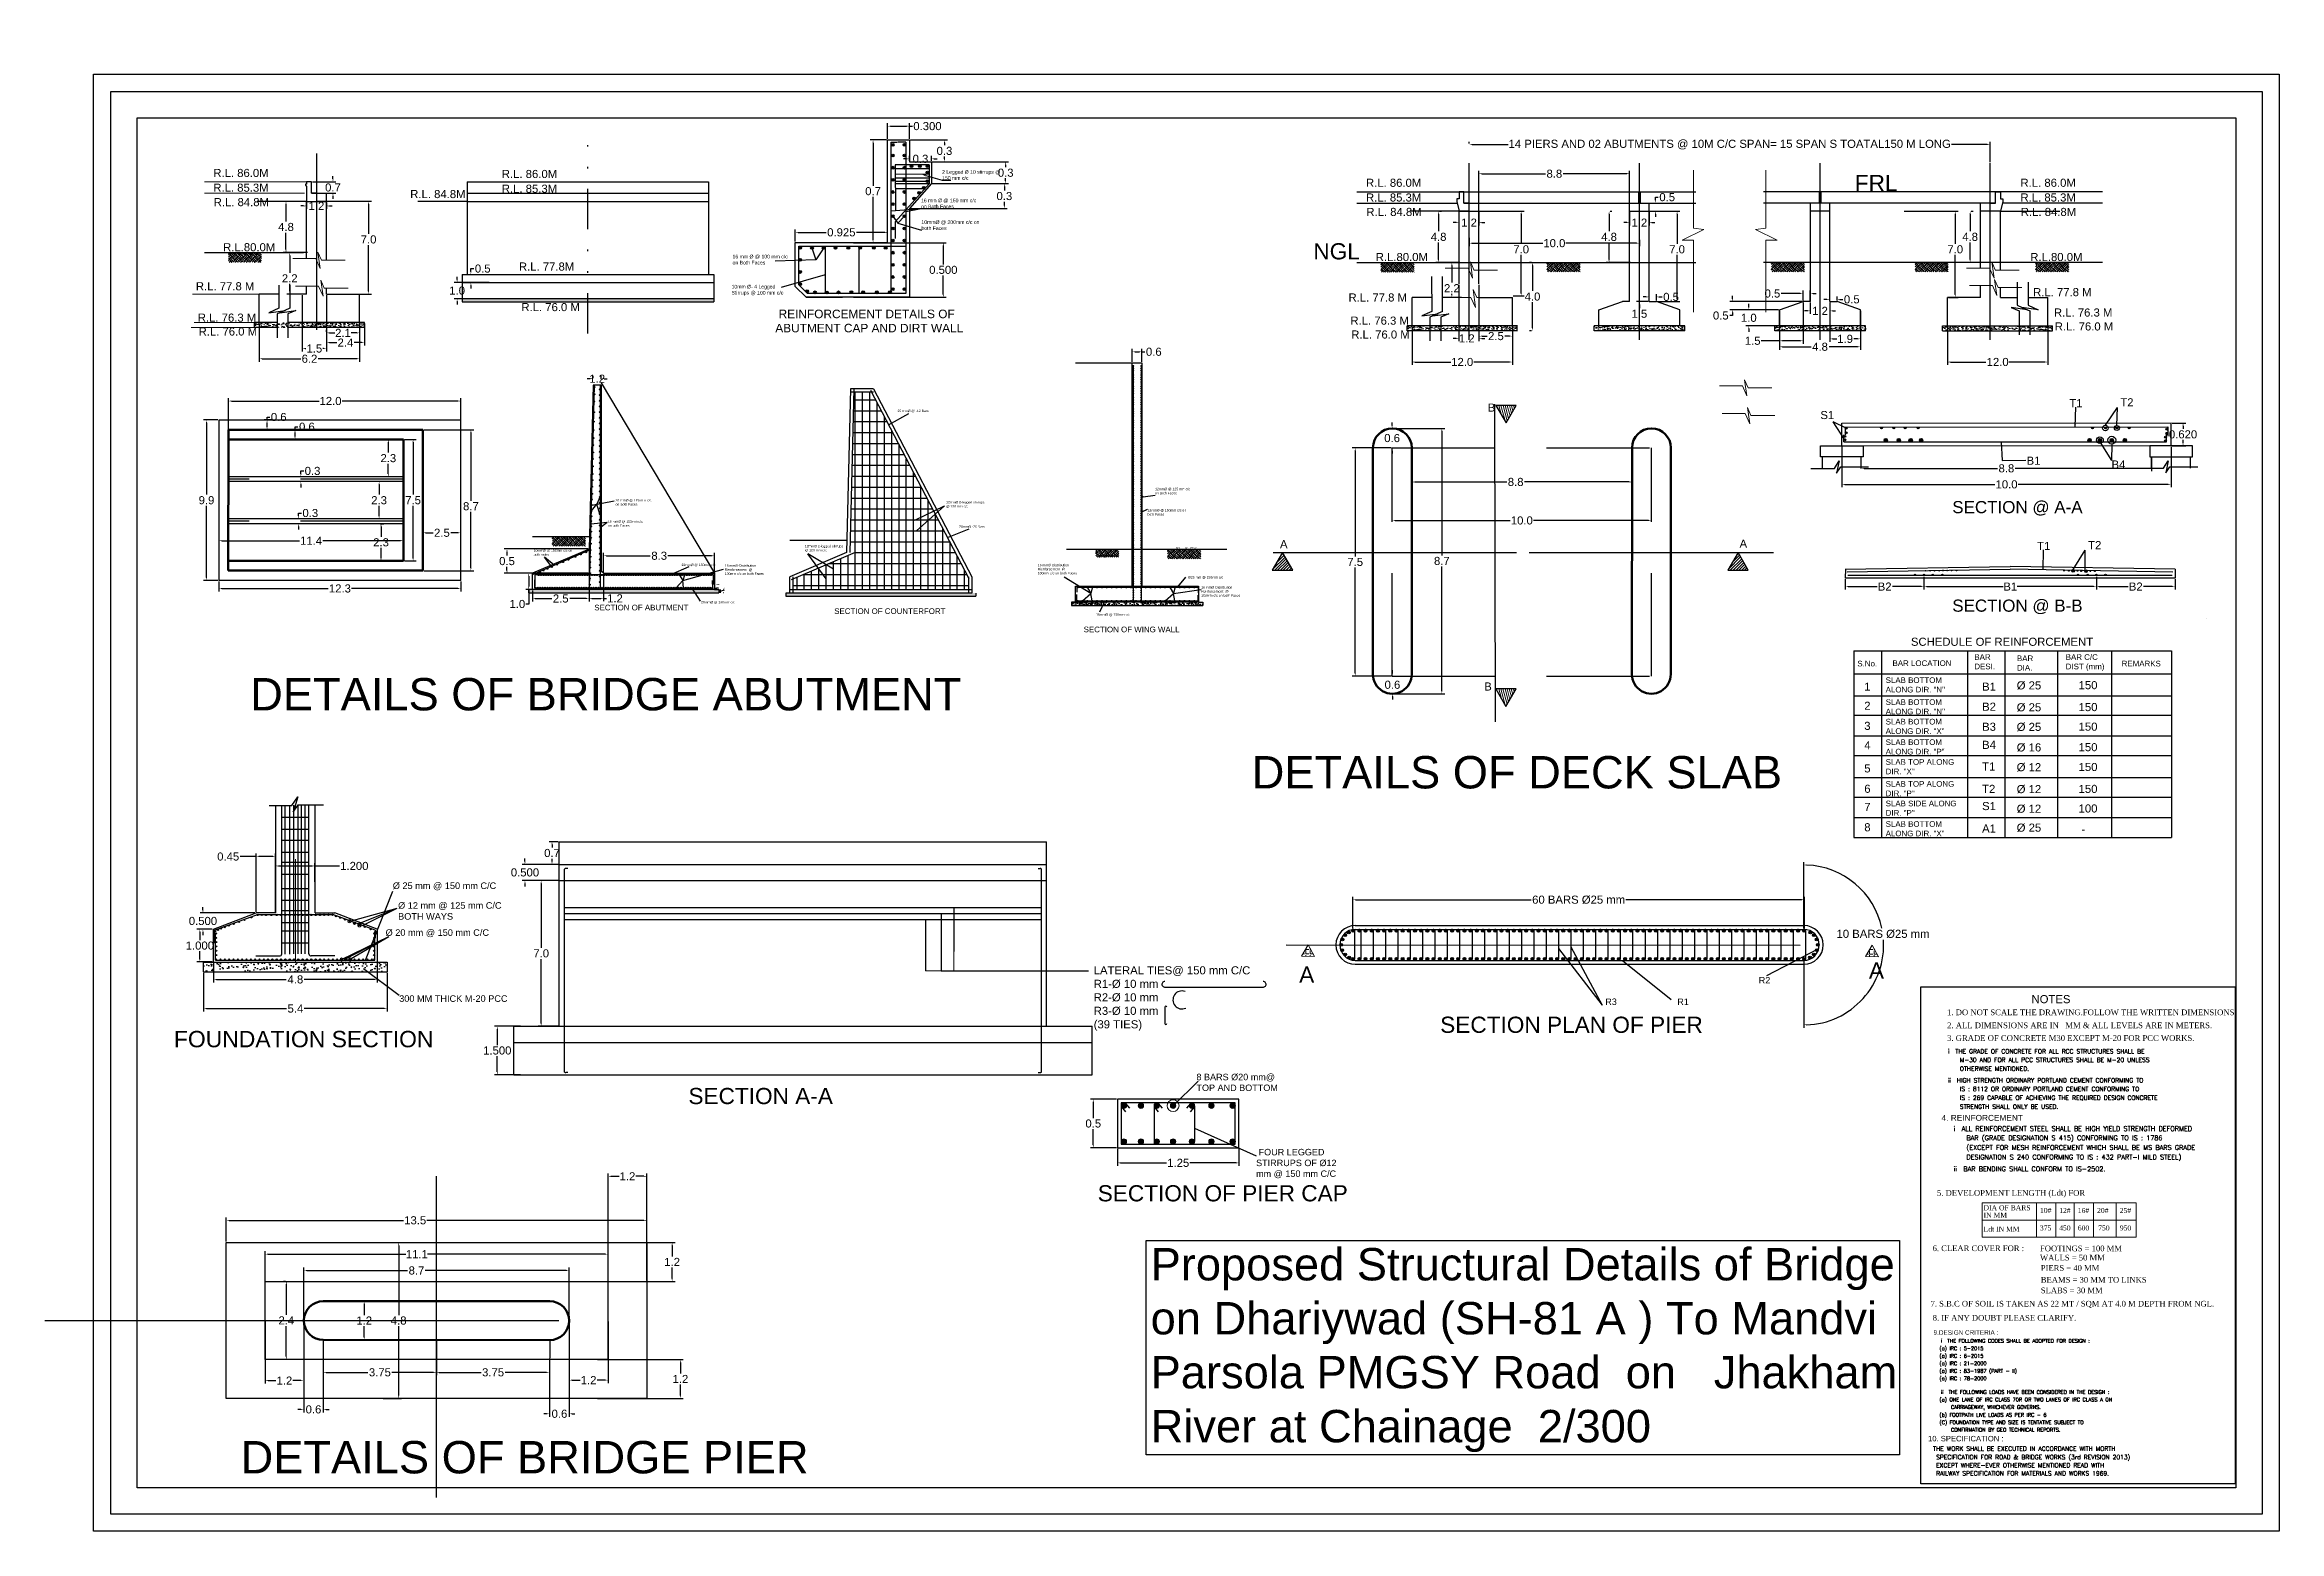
# Model space of a CAD drawing. Header units: millimetres. Extents: x -83 to 417, y 47 to 139.
# Drawn here: x 97.4 to 235.5, y 47.1 to 139 of the extents above; entities that cross this region are included whole.
import ezdxf
from ezdxf import colors
from ezdxf.entities.mleader import LeaderData, LeaderLine
from ezdxf.math import Vec2, Vec3

# ---------------------------------------------------------------- set-up
doc = ezdxf.new("R2010")
doc.units = ezdxf.units.MM
doc.header["$PDMODE"] = 3
doc.header["$PDSIZE"] = -0.7
doc.linetypes.add('DASHED2', pattern=[9.525, 6.35, -3.175])
doc.linetypes.add('DIVIDE', pattern=[1.25, 0.5, -0.25, 0, -0.25, 0, -0.25])
for name, color, linetype in [('DIMENSION', 1, 'Continuous'), ('kacha rasta', 7, 'Continuous'), ('SSP-TITLE', 7, 'Continuous'), ('STRUCTURE', 7, 'Continuous'), ('text', 7, 'Continuous')]:
    doc.layers.add(name, color=color, linetype=linetype)
doc.styles.add('.1', font='arial.ttf', dxfattribs={"height": 0.1})
doc.styles.add('.15', font='arial.ttf', dxfattribs={"height": 0.15})
doc.styles.get("Standard").update_dxf_attribs({"font": 'Arial'})
doc.styles.add('style1', font='romans.shx', dxfattribs={"height": 400})
doc.styles.add('style2', font='arial.ttf', dxfattribs={"height": 350})
doc.styles.add('TP', font='times.ttf')
doc.dimstyles.new('2', dxfattribs={"dimtxt": 0.18, "dimasz": 0.1, "dimexe": 0.18, "dimexo": 0.0625, "dimgap": 0.09, "dimtad": 0, "dimzin": 0, "dimdsep": 46, "dimtxsty": 'Standard', "dimblk": 'OPEN30', "dimcen": 0.09, "dimadec": 0, "dimazin": 0, "dimtfac": 1, "dimtofl": 0, "dimtmove": 1, "dimatfit": 3, "dimfxl": 1, "dimtolj": 1, "dimtzin": 0, "dimarcsym": 0})
doc.dimstyles.new('small', dxfattribs={"dimtxt": 0.05, "dimasz": 0.1, "dimexe": 0.2, "dimexo": 0.3, "dimgap": 0, "dimtad": 0, "dimdec": 3, "dimzin": 0, "dimdsep": 46, "dimtxsty": 'Standard', "dimblk": 'OPEN30', "dimcen": 0.09, "dimclrd": 1, "dimclre": 1, "dimclrt": 1, "dimadec": 0, "dimazin": 0, "dimtfac": 1, "dimtdec": 3, "dimtofl": 0, "dimtmove": 1, "dimatfit": 3, "dimfxl": 0.2, "dimtolj": 1, "dimtzin": 0, "dimarcsym": 0})
doc.dimstyles.get("Standard").update_dxf_attribs({"dimtxt": 0.5, "dimasz": 0.18, "dimexe": 0.18, "dimexo": 0.0625, "dimgap": 0.09, "dimtad": 0, "dimtih": 1, "dimtoh": 1, "dimdec": 1, "dimzin": 0, "dimdsep": 46, "dimtxsty": 'Standard', "dimcen": 0.09, "dimadec": 0, "dimazin": 0, "dimtfac": 1, "dimtdec": 1, "dimtofl": 0, "dimtmove": 0, "dimatfit": 3, "dimfxl": 1, "dimtolj": 1, "dimtzin": 0, "dimarcsym": 0})

msp = doc.modelspace()

# ---------------------------------------------------------------- texts
at = {"color": 6, "lineweight": 0, "style": '.1'}
for s, insert, char_height, width, attachment_point in [('R.L. 86.0M', (107.8608, 131.2983), 0.5, 4.332382, 1), ('R.L. 86.0M', (125.6802, 131.2362), 0.5, 4.332382, 1), ('R.L. 85.3M', (107.8608, 130.389), 0.5, 4.303423, 1), ('R.L. 84.8M', (120.0224, 129.9951), 0.5, 4.303423, 1), ('R.L. 85.3M', (125.6802, 130.3269), 0.5, 4.303423, 1), ('R.L. 86.0M', (179.0539, 130.693), 0.5, 4.332382, 1), ('R.L. 85.3M', (179.0539, 129.7837), 0.5, 4.303423, 1), ('R.L. 86.0M', (219.4807, 130.693), 0.5, 4.332382, 1), ('R.L. 85.3M', (219.4807, 129.7837), 0.5, 4.303423, 1), ('R.L. 84.8M', (107.8826, 129.4969), 0.5, 4.303423, 1), ('R.L. 84.8M', (179.0757, 128.8916), 0.5, 4.303423, 1), ('R.L. 84.8M', (219.5026, 128.8916), 0.5, 4.303423, 1), ('R.L.80.0M', (111.6867, 126.711), 0.5, 4.380141, 3), ('R.L.80.0M', (182.8799, 126.1057), 0.5, 4.380141, 3), ('R.L.80.0M', (223.3067, 126.1057), 0.5, 4.380141, 3), ('R.L. 77.8 M', (110.3943, 124.2989), 0.5, 4.238991, 3), ('R.L. 77.8M', (130.1524, 125.5179), 0.5, 4.238991, 3), ('R.L. 76.0 M', (130.4973, 123.0125), 0.5, 4.07909, 3), ('R.L. 77.8 M', (181.5874, 123.6079), 0.5, 4.238991, 3), ('R.L. 77.8 M', (223.8686, 123.9375), 0.5, 4.238991, 3), ('R.L. 76.3 M', (110.5116, 122.3616), 0.5, 4.091525, 3), ('R.L. 76.0 M', (110.5626, 121.5036), 0.5, 4.07909, 3), ('R.L. 76.3 M', (181.7047, 122.1763), 0.5, 4.091525, 3), ('R.L. 76.3 M', (225.1563, 122.6763), 0.5, 4.091525, 3), ('R.L. 76.0 M', (225.2073, 121.8182), 0.5, 4.07909, 3), ('R.L. 76.0 M', (181.7557, 121.3183), 0.5, 4.07909, 3), ('{\\C1;DETAILS OF BRIDGE ABUTMENT}', (110.1389, 99.8511), 2, 56.526141, 1), ('{\\C1;DETAILS OF DECK SLAB}', (171.9962, 95.03), 2, 56.526141, 1), ('%%C 25 mm @ 150 mm C/C', (118.9456, 87.2234), 0.405, 6.830765, 1), ('%%C 12 mm @ 125 mm C/C BOTH WAYS', (119.2744, 86.0032), 0.405, 6.830765, 1), ('%%C 20 mm @ 150 mm C/C', (118.5006, 84.3277), 0.405, 6.830765, 1), ('LATERAL TIES@ 150 mm C/C\\PR1-%%C 10 mm\\PR2-%%C 10 mm\\PR3-%%C 10 mm\\P(39 TIES)', (162.2378, 82.0439), 0.5, 20.271351, 1), ('A', (174.929, 82.0301), 1, 0.640465, 1), ('A', (210.1182, 82.2809), 1, 0.640465, 1), ('300 MM THICK M-20 PCC', (119.3399, 80.2505), 0.405, 7.224045, 1), ('R3', (193.8337, 80.0532), 0.4, 1.385988, 1), ('R1', (198.283, 80.0532), 0.4, 1.385988, 1), ('R2', (203.3136, 81.3806), 0.4, 1.385988, 1), ('SECTION PLAN OF PIER', (183.6378, 78.9317), 1, 17.206254, 1), ('FOUNDATION SECTION ', (105.4275, 78.0529), 1.0125, 16.287696, 1), ('SECTION A-A', (137.2052, 74.5291), 1, 9.361376, 1), ('\\A1;{\\C5;8 BARS %%C20 mm@ TOP AND BOTTOM}', (168.5841, 75.4045), 0.4, 5.54444, 1), ('\\A1;{\\C5; FOUR LEGGED STIRRUPS OF %%C12 mm @ 150 mm C/C}', (172.2681, 70.7654), 0.4, 5.54444, 1), ('SECTION OF PIER CAP', (162.4858, 68.5212), 1, 15.575914, 1), ('{\\C1;DETAILS OF BRIDGE PIER}', (109.5449, 52.7186), 2, 56.526141, 1)]:
    msp.add_mtext(s, dxfattribs=dict(at, insert=insert, char_height=char_height, width=width, attachment_point=attachment_point))
at = {"char_height": 1, "attachment_point": 1}
for s, insert in [('{\\C5;FRL}', (209.2475, 130.9271)), ('{\\C5;NGL}', (175.8031, 126.709))]:
    msp.add_mtext_dynamic_manual_height_columns(s, width=6.792881, gutter_width=12.5, heights=[0], dxfattribs=dict(at, insert=insert))
at = {"attachment_point": 1}
for s, insert, char_height, width in [(' REINFORCEMENT DETAILS OF ABUTMENT CAP AND DIRT WALL', (142.5706, 122.6033), 0.525, 12.329554), (' SECTION OF ABUTMENT', (131.2553, 104.3771), 0.35, 6.166455), (' SECTION OF COUNTERFORT', (146.0744, 104.1563), 0.35, 8.130821), (' SECTION OF WING WALL', (161.4814, 103.0254), 0.35, 8.130821)]:
    msp.add_mtext(s, dxfattribs=dict(at, insert=insert, char_height=char_height, width=width))
at = {"color": 0, "lineweight": 30, "attachment_point": 1, "style": '.1'}
for s, insert, char_height, width in [('B', (186.5766, 116.8061), 0.5, 0.201188), ('S1', (207.1211, 116.3452), 0.5, 0.201188), ('T1', (222.4971, 117.0785), 0.5, 0.201188), ('T2', (225.6463, 117.1316), 0.5, 0.201188), ('B1', (219.859, 113.5251), 0.5, 0.201188), ('B4', (225.1036, 113.2894), 0.5, 0.201188), ('{\\C1;SECTION @ A-A}', (215.2677, 110.7821), 0.75, 10.233977), ('A', (173.7451, 108.3692), 0.5, 0.201188), ('A', (202.1299, 108.4006), 0.5, 0.201188), ('T1', (220.5095, 108.2562), 0.5, 0.201188), ('T2', (223.6588, 108.3093), 0.5, 0.201188), ('{\\C1;SECTION @ B-B}', (215.2677, 104.696), 0.75, 10.233977), ('{\\C1;SCHEDULE OF REINFORCEMENT}', (212.7125, 102.3402), 0.5, 12.15192), ('S.No.', (209.4043, 100.9162), 0.35, 0.219314), ('BAR LOCATION', (211.5763, 100.9387), 0.35, 4.177735), ('BAR DESI.', (216.6291, 101.3231), 0.35, 0.219314), ('BAR DIA.', (219.2623, 101.2414), 0.35, 0.219314), ('BAR C/C DIST (mm)', (222.2745, 101.3206), 0.35, 2.523461), ('REMARKS', (225.7295, 100.9162), 0.35, 0.219314), ('B', (186.3595, 99.5768), 0.5, 0.201188), ('1', (209.8318, 99.567), 0.5, 0.201188), ('SLAB BOTTOM ALONG DIR. "N"', (211.1537, 99.8921), 0.35, 4.58043), ('B1', (217.1103, 99.567), 0.5, 0.201188), ('%%C 25', (219.2468, 99.6455), 0.5, 1.784615), ('150', (223.0701, 99.659), 0.5, 0.201188), ('2', (209.8318, 98.3853), 0.5, 0.201188), ('SLAB BOTTOM ALONG DIR. "N"', (211.1537, 98.5381), 0.35, 4.58043), ('B2', (217.1103, 98.33), 0.5, 0.201188), ('%%C 25', (219.2468, 98.2916), 0.5, 1.784615), ('150', (223.0701, 98.305), 0.5, 0.201188), ('3', (209.8318, 97.1453), 0.5, 0.201188), ('SLAB BOTTOM ALONG DIR. "X"', (211.1537, 97.3291), 0.35, 4.58043), ('B3', (217.1103, 97.0912), 0.5, 0.201188), ('%%C 25', (219.2468, 97.0826), 0.5, 1.784615), ('150', (223.0701, 97.096), 0.5, 0.201188), ('4', (209.8318, 95.9471), 0.5, 0.201188), ('SLAB BOTTOM ALONG DIR. "P"', (211.1537, 96.0614), 0.35, 4.58043), ('B4', (217.1103, 95.9723), 0.5, 0.201188), ('%%C 16', (219.2468, 95.8148), 0.5, 1.784615), ('150', (223.0701, 95.8283), 0.5, 0.201188), ('5', (209.8318, 94.5175), 0.5, 0.201188), ('SLAB TOP ALONG DIR. "X"', (211.1537, 94.8382), 0.35, 4.58043), ('T1', (217.1103, 94.6336), 0.5, 0.201188), ('%%C 12', (219.2468, 94.5917), 0.5, 1.784615), ('150', (223.0701, 94.6051), 0.5, 0.201188), ('6', (209.8318, 93.2592), 0.5, 0.201188), ('SLAB TOP ALONG DIR. "P"', (211.1537, 93.4842), 0.35, 4.58043), ('T2', (217.1103, 93.252), 0.5, 0.201188), ('%%C 12', (219.2468, 93.2377), 0.5, 1.784615), ('150', (223.0701, 93.2512), 0.5, 0.201188), ('7', (209.8318, 92.1358), 0.5, 0.201188), ('SLAB SIDE ALONG DIR. "P"', (211.1537, 92.2752), 0.35, 4.58043), ('S1', (217.1103, 92.1903), 0.5, 0.201188), ('%%C 12', (219.2468, 92.0287), 0.5, 1.784615), ('100', (223.0701, 92.0422), 0.5, 0.201188), ('8', (209.8318, 90.8812), 0.5, 0.201188), ('SLAB BOTTOM ALONG DIR. "X"', (211.1537, 91.0075), 0.35, 4.58043), ('A1', (217.1103, 90.8047), 0.5, 0.201188), ('%%C 25', (219.2468, 90.8579), 0.5, 1.784615), ('-', (223.2532, 90.7609), 0.5, 1.784615), ('NOTES', (220.1613, 80.2635), 0.5, 2.214582)]:
    msp.add_mtext(s, dxfattribs=dict(at, insert=insert, char_height=char_height, width=width))
at = {"layer": 'DIMENSION', "attachment_point": 1, "style": '.15'}
for s, insert, char_height, width in [('2 Legged %%C 10 stirrups @ 150 mm c/c ', (152.8735, 131.2232), 0.225, 3.619984), ('16 mm %%C @ 150 mm c/c on Both Faces', (151.573, 129.4635), 0.225, 3.619984), ('10mm%%C @ 200mm c/c on both Faces', (151.5963, 128.1245), 0.225, 3.619984), ('16 mm %%C @ 100 mm c/c on Both Faces', (139.9314, 125.9958), 0.225, 3.619984), ('10mm %%C- 4 Legged Stirrups @ 100 mm c/c ', (139.8703, 124.1384), 0.225, 3.619984), ('25 mm%%C @ -12 Bars ', (150.1191, 116.4268), 0.15, 2.413322), ('20 mm%%C @ 125 mm c/c on Both Faces', (132.7024, 110.9063), 0.15, 2.413322), ('12mm%%C 2-legged stirrups @ 100 mm c/c ', (153.1211, 110.7853), 0.15, 2.413322), ('12mm%%C @ 125 mm c/c on Both Faces', (166.0285, 111.5995), 0.15, 2.413322), ('16 mm%%C @ 150mm c/c on both Faces', (132.2328, 109.5926), 0.15, 2.413322), ('25mm%%C -20 Bars', (153.9211, 109.2791), 0.15, 2.413322), ('12mm%%C @ 150mm c/c on both Faces', (165.5589, 110.2858), 0.15, 2.413322), ('10mm%%C @ 150mm c/c on both sides', (127.6434, 107.8042), 0.15, 2.413322), ('12mm%%C 2-legged stirrups @ 100 mm c/c ', (144.3941, 108.0709), 0.15, 2.413322), ('R.L.   91.77 m', (167.3252, 107.9425), 0.15, 1.517879), ('20mm%%C @ 150mm c/c', (136.776, 106.9146), 0.15, 2.413322), ('16 mm%%C-Distribution Rienforcement  @ 100mm c/c on both Faces', (139.4527, 106.8686), 0.15, 2.413322), ('16 mm%%C-Distribution Rienforcement  @ 100mm c/c on both Faces', (158.7836, 106.902), 0.15, 2.413322), ('%%C20 mm @ 150mm c/c', (168.0782, 106.145), 0.15, 2.413322), ('16 mm%%C-Distribution Reinforcement  @ 100mm c/c on both Faces', (168.8774, 105.5243), 0.15, 2.413322), ('20mm%%C @ 150mm c/c', (137.9823, 104.609), 0.15, 2.413322), ('16mm%%C @ 150mm c/c', (162.3816, 103.8443), 0.15, 2.413322)]:
    msp.add_mtext(s, dxfattribs=dict(at, insert=insert, char_height=char_height, width=width))
at = {"layer": 'kacha rasta', "linetype": 'Continuous', "insert": (165.7547, 64.6397), "char_height": 2, "width": 47.758675, "attachment_point": 1}
msp.add_mtext('{\\C5;Proposed Structural Details of Bridge on Dhariywad (SH-81 A ) To Mandvi Parsola PMGSY Road  on   Jhakham River at Chainage  2/300} ', dxfattribs=at)
at = {"layer": 'SSP-TITLE', "color": 7, "lineweight": 9, "style": 'TP'}
for s, height, p in [('1. DO NOT SCALE THE DRAWING.FOLLOW THE WRITTEN DIMENSIONS', 0.353754, (214.945, 79.0227)), ('2. ALL DIMENSIONS ARE IN   MM & ALL LEVELS ARE IN METERS. ', 0.353754, (214.9476, 78.2183)), ('3. GRADE OF CONCRETE M30 EXCEPT M-20 FOR PCC WORKS.', 0.353754, (214.9464, 77.4349)), ('5. DEVELOPMENT LENGTH (Ldt) FOR ', 0.353754, (214.3189, 67.8678)), ('DIA OF BARS', 0.308374, (217.1998, 66.9718)), ('IN MM', 0.30837, (217.1998, 66.5216)), ('10#', 0.30837, (220.68, 66.8052)), ('12#', 0.30837, (221.8707, 66.8052)), ('16#', 0.30837, (223.0209, 66.8052)), ('20#', 0.30837, (224.2115, 66.8052)), ('25#', 0.30837, (225.6099, 66.8052)), ('Ldt IN MM', 0.30837, (217.1998, 65.6595)), ('375', 0.30837, (220.68, 65.7242)), ('450', 0.30837, (221.8707, 65.7242)), ('600', 0.30837, (223.0209, 65.7242)), ('750', 0.30837, (224.2806, 65.7242)), ('950', 0.30837, (225.6142, 65.7242)), ('6. CLEAR COVER FOR :', 0.351611, (214.0516, 64.4491)), ('WALLS = 50 MM', 0.351611, (220.6853, 63.8697)), ('FOOTINGS = 100 MM', 0.351611, (220.6853, 64.4402)), ('PIERS = 40 MM', 0.351611, (220.7332, 63.2324)), ('BEAMS = 30 MM TO LINKS', 0.351611, (220.7332, 62.5007)), ('SLABS = 30 MM', 0.351611, (220.7332, 61.8475)), ('7. S.B.C OF SOIL IS TAKEN AS 22 MT / SQM AT 4.0 M DEPTH FROM NGL. ', 0.351611, (213.9258, 61.0256)), ('8. IF ANY DOUBT PLEASE CLARIFY.', 0.351611, (214.0584, 60.1506))]:
    msp.add_text(s, height=height, dxfattribs=at).set_placement(p)
at = {"layer": 'text', "color": 0}
for s, height, style, p in [(' i  THE GRADE OF CONCRETE FOR ALL RCC STRUCTURES SHALL BE', 0.27, 'style1', (214.8135, 76.6531)), ('M-30 AND FOR ALL PCC STRUCTURES SHALL BE M-20 UNLESS', 0.27, 'style1', (215.7313, 76.126)), (' ii  HIGH STRENGTH ORDINARY PORTLAND CEMENT CONFORMING TO', 0.27, 'style1', (214.8135, 74.8581)), ('OTHERWISE MENTIONED.', 0.27, 'style1', (215.7313, 75.5792)), ('IS : 8112 OR ORDINARY PORTLAND CEMENT CONFORMING TO', 0.27, 'style1', (215.7313, 74.3309)), ('STRENGTH SHALL ONLY BE USED.', 0.27, 'style1', (215.7313, 73.2378)), ('IS : 269 CAPABLE OF ACHIEVING THE REQUIRED DESIGN CONCRETE', 0.27, 'style1', (215.7313, 73.7841)), ('4. REINFORCEMENT ', 0.365625, 'style2', (214.6082, 72.4977)), (' i  ALL REINFORCEMENT STEEL SHALL BE HIGH YIELD STRENGTH DEFORMED', 0.2925, 'style1', (215.1467, 71.8679)), ('BAR (GRADE DESIGNATION S 415) CONFORMING TO IS : 1786', 0.2925, 'style1', (216.141, 71.2968)), ('(EXCEPT FOR MESH REINFORCEMENT WHICH SHALL BE MS BARS GRADE', 0.2925, 'style1', (216.141, 70.7045)), ('DESIGNATION S 240 CONFORMING TO IS : 432 PART-I MILD STEEL)', 0.2925, 'style1', (216.141, 70.1134)), (' ii  BAR BENDING SHALL CONFORM TO IS-2502.', 0.2925, 'style1', (215.1467, 69.3776)), (' 9.DESIGN CRITERIA :', 0.28125, 'style2', (214.0048, 59.2787)), ('(a) IRC : 5-2015', 0.225, 'style1', (214.4808, 58.3279)), ('(a) IRC : 6-2015', 0.225, 'style1', (214.4808, 57.8636)), (' i  THE FOLLOWING CODES SHALL BE ADOPTED FOR DESIGN :', 0.225, 'style1', (214.4191, 58.7942)), ('(a) IRC : 21-2000', 0.225, 'style1', (214.4808, 57.3994)), ('(a) IRC : 83-1987 (PART - II)', 0.225, 'style1', (214.4808, 56.9351)), ('(a) IRC : 78-2000', 0.225, 'style1', (214.4808, 56.4709)), ('(a) ONE LANE OF IRC CLASS 70R OR TWO LANES OF IRC CLASS A ON', 0.225, 'style1', (214.4808, 55.1624)), (' ii  THE FOLLOWING LOADS HAVE BEEN CONSIDERED IN THE DESIGN :', 0.225, 'style1', (214.4191, 55.6288)), ('(b) FOOTPATH LIVE LOADS AS PER IRC - 6', 0.225, 'style1', (214.4808, 54.2192)), ('(C) FOUNDATION TYPE AND SIZE IS TENTATIVE SUBJECT TO ', 0.225, 'style1', (214.4808, 53.7585)), ('CARRIAGEWAY, WHICHEVER GOVERNS.', 0.225, 'style1', (215.1839, 54.7018)), ('10. SPECIFICATION :', 0.3375, 'style2', (213.7704, 52.698)), ('CONFIRMATION BY GEO TECHNICAL REPORTS.', 0.225, 'style1', (215.1839, 53.2979)), ('  THE WORK SHALL BE EXECUTED IN ACCORDANCE WITH MORTH', 0.27, 'style1', (213.7124, 52.1166)), ('SPECIFICATION FOR ROAD & BRIDGE WORKS (3rd REVISION 2013)', 0.27, 'style1', (214.2719, 51.5895)), ('EXCEPT WHERE-EVER OTHERWISE MENTIONED READ WITH  ', 0.27, 'style1', (214.2719, 51.0859)), ('RAILWAY SPECIFICATION FOR MATERIALS AND WORKS 1969.', 0.27, 'style1', (214.2719, 50.5823))]:
    msp.add_text(s, height=height, dxfattribs=dict(at, style=style)).set_placement(p)

# ---------------------------------------------------------------- blocks, each defined once
blk = doc.blocks.new('*D169')
at = {"color": 0, "lineweight": -2, "transparency": 16777216}
for p, q in [((107.8, 84.33), (106.85, 84.33)), ((107.03, 84.15), (107.03, 83.66)), ((107.03, 82.49), (107.03, 82.97)), ((107.8, 82.31), (106.85, 82.31))]:
    blk.add_line(p, q, dxfattribs=at)
at = {"color": 0, "transparency": 16777216}
for points in [[(107, 84.15), (107.06, 84.15), (107.03, 84.33)], [(107, 82.49), (107.06, 82.49), (107.03, 82.31)]]:
    blk.add_solid(points, dxfattribs=at)
at = {"layer": 'Defpoints', "color": 0, "transparency": 16777216}
for p in [(107.03, 84.33), (107.87, 84.33), (107.87, 82.31)]:
    blk.add_point(p, dxfattribs=at)
at = {"color": 0, "transparency": 16777216, "insert": (107.03, 83.32), "char_height": 0.5, "attachment_point": 5}
blk.add_mtext('\\A1;1.000', dxfattribs=at)
blk = doc.blocks.new('*D106')
at = {"color": 0, "lineweight": -2, "transparency": 16777216}
for p, q in [((107.22, 85.52), (107.22, 85.7)), ((110.43, 85.34), (107.04, 85.34)), ((107.8, 84.33), (107.04, 84.33)), ((107.22, 84.15), (107.22, 83.97))]:
    blk.add_line(p, q, dxfattribs=at)
at = {"color": 0, "transparency": 16777216}
for points in [[(107.19, 85.52), (107.25, 85.52), (107.22, 85.34)], [(107.19, 84.15), (107.25, 84.15), (107.22, 84.33)]]:
    blk.add_solid(points, dxfattribs=at)
at = {"layer": 'Defpoints', "color": 0, "transparency": 16777216}
for p in [(107.22, 85.34), (107.87, 84.33), (110.5, 85.34)]:
    blk.add_point(p, dxfattribs=at)
at = {"color": 0, "transparency": 16777216, "insert": (107.22, 84.84), "char_height": 0.5, "attachment_point": 5}
blk.add_mtext('\\A1;0.500', dxfattribs=at)
blk = doc.blocks.new('*D170')
at = {"color": 0, "lineweight": -2, "transparency": 16777216}
for p, q in [((111.71, 87.27), (111.71, 88.42)), ((114.14, 87.27), (114.14, 88.42)), ((111.89, 88.24), (113.96, 88.24)), ((114.14, 88.24), (115.66, 88.24))]:
    blk.add_line(p, q, dxfattribs=at)
at = {"color": 0, "transparency": 16777216}
for points in [[(111.89, 88.27), (111.89, 88.21), (111.71, 88.24)], [(113.96, 88.27), (113.96, 88.21), (114.14, 88.24)]]:
    blk.add_solid(points, dxfattribs=at)
at = {"layer": 'Defpoints', "color": 0, "transparency": 16777216}
for p in [(111.71, 87.21), (114.14, 88.24), (114.14, 87.21)]:
    blk.add_point(p, dxfattribs=at)
at = {"color": 0, "transparency": 16777216, "insert": (116.57, 88.24), "char_height": 0.5, "attachment_point": 5}
blk.add_mtext('\\A1;1.200', dxfattribs=at)
blk = doc.blocks.new('*D171')
at = {"color": 0, "lineweight": -2, "transparency": 16777216}
for p, q in [((107.87, 82.24), (107.87, 81.05)), ((117.99, 82.24), (117.99, 81.05)), ((108.05, 81.23), (112.37, 81.23)), ((117.81, 81.23), (113.48, 81.23))]:
    blk.add_line(p, q, dxfattribs=at)
at = {"color": 0, "transparency": 16777216}
for points in [[(108.05, 81.26), (108.05, 81.2), (107.87, 81.23)], [(117.81, 81.26), (117.81, 81.2), (117.99, 81.23)]]:
    blk.add_solid(points, dxfattribs=at)
at = {"layer": 'Defpoints', "color": 0, "transparency": 16777216}
for p in [(107.87, 82.31), (117.99, 82.31), (117.99, 81.23)]:
    blk.add_point(p, dxfattribs=at)
at = {"color": 0, "transparency": 16777216, "insert": (112.93, 81.23), "char_height": 0.5, "attachment_point": 5}
blk.add_mtext('\\A1;4.8', dxfattribs=at)
blk = doc.blocks.new('*D172')
at = {"color": 0, "lineweight": -2, "transparency": 16777216}
for p, q in [((107.26, 81.64), (107.26, 79.25)), ((118.6, 81.64), (118.6, 79.25)), ((107.44, 79.43), (112.38, 79.43)), ((118.42, 79.43), (113.47, 79.43))]:
    blk.add_line(p, q, dxfattribs=at)
at = {"color": 0, "transparency": 16777216}
for points in [[(107.44, 79.46), (107.44, 79.4), (107.26, 79.43)], [(118.42, 79.46), (118.42, 79.4), (118.6, 79.43)]]:
    blk.add_solid(points, dxfattribs=at)
at = {"layer": 'Defpoints', "color": 0, "transparency": 16777216}
for p in [(107.26, 81.7), (118.6, 81.7), (118.6, 79.43)]:
    blk.add_point(p, dxfattribs=at)
at = {"color": 0, "transparency": 16777216, "insert": (112.93, 79.43), "char_height": 0.5, "attachment_point": 5}
blk.add_mtext('\\A1;5.4', dxfattribs=at)
blk = doc.blocks.new('*D107')
at = {"color": 0, "lineweight": -2, "transparency": 16777216}
for p, q in [((110.5, 88.82), (109.52, 88.82)), ((110.5, 85.41), (110.5, 89)), ((111.53, 88.82), (110.68, 88.82)), ((111.71, 85.41), (111.71, 89))]:
    blk.add_line(p, q, dxfattribs=at)
at = {"color": 0, "transparency": 16777216}
for points in [[(110.68, 88.85), (110.68, 88.79), (110.5, 88.82)], [(111.53, 88.85), (111.53, 88.79), (111.71, 88.82)]]:
    blk.add_solid(points, dxfattribs=at)
at = {"layer": 'Defpoints', "color": 0, "transparency": 16777216}
for p in [(111.71, 88.82), (110.5, 85.34), (111.71, 85.34)]:
    blk.add_point(p, dxfattribs=at)
at = {"color": 0, "transparency": 16777216, "insert": (108.78, 88.82), "char_height": 0.5, "attachment_point": 5}
blk.add_mtext('\\A1;0.45', dxfattribs=at)
blk = doc.blocks.new('*D173')
at = {"color": 0, "lineweight": -2, "transparency": 16777216}
for p, q in [((121.65, 58.9), (121.64, 56.78)), ((128.64, 58.89), (128.63, 56.78)), ((121.82, 56.96), (124.4, 56.96)), ((128.45, 56.96), (125.88, 56.96))]:
    blk.add_line(p, q, dxfattribs=at)
at = {"color": 0, "transparency": 16777216}
for points in [[(121.82, 56.99), (121.82, 56.93), (121.64, 56.96)], [(128.45, 56.99), (128.45, 56.93), (128.63, 56.96)]]:
    blk.add_solid(points, dxfattribs=at)
at = {"layer": 'Defpoints', "color": 0, "transparency": 16777216}
for p in [(121.65, 58.96), (128.64, 58.95), (128.63, 56.96)]:
    blk.add_point(p, dxfattribs=at)
at = {"color": 0, "lineweight": 30, "transparency": 16777216, "insert": (125.14, 56.96), "char_height": 0.5, "attachment_point": 5}
blk.add_mtext('\\A1;3.75', dxfattribs=at)
blk = doc.blocks.new('*D108')
at = {"color": 0, "lineweight": -2, "transparency": 16777216}
for p, q in [((178.24, 84.38), (178.24, 86.33)), ((178.42, 86.15), (189.26, 86.15)), ((205.95, 86.15), (195.11, 86.15)), ((206.13, 84.38), (206.13, 86.33))]:
    blk.add_line(p, q, dxfattribs=at)
at = {"color": 0, "transparency": 16777216}
for points in [[(178.42, 86.18), (178.42, 86.12), (178.24, 86.15)], [(205.95, 86.18), (205.95, 86.12), (206.13, 86.15)]]:
    blk.add_solid(points, dxfattribs=at)
at = {"layer": 'Defpoints', "color": 0, "transparency": 16777216}
for p in [(206.13, 86.15), (178.24, 84.32), (206.13, 84.32)]:
    blk.add_point(p, dxfattribs=at)
at = {"color": 0, "lineweight": 0, "transparency": 16777216, "insert": (192.19, 86.15), "char_height": 0.5, "attachment_point": 5}
blk.add_mtext('\\A1;60 BARS %%C25 mm', dxfattribs=at)
blk = doc.blocks.new('*D174')
at = {"color": 0, "lineweight": -2, "transparency": 16777216}
for p, q in [((206.09, 84.38), (206.09, 88.48)), ((206.09, 82.35), (206.09, 78.25))]:
    blk.add_line(p, q, dxfattribs=at)
for start, end in [(12.1139, 87.9111), (272.0889, 3.6883)]:
    blk.add_arc((206.09, 83.36), 4.94, start, end, dxfattribs=at)
at = {"color": 0, "transparency": 16777216}
for points in [[(206.27, 88.27), (206.28, 88.33), (206.09, 88.3)], [(206.28, 78.4), (206.27, 78.46), (206.09, 78.43)]]:
    blk.add_solid(points, dxfattribs=at)
at = {"layer": 'Defpoints', "color": 0, "transparency": 16777216}
for p in [(206.09, 84.32), (206.09, 83.36), (206.09, 82.41), (210.37, 80.9)]:
    blk.add_point(p, dxfattribs=at)
at = {"color": 0, "lineweight": 0, "transparency": 16777216, "insert": (210.99, 84.04), "char_height": 0.5, "attachment_point": 5}
blk.add_mtext('\\A1;10 BARS %%C25 mm', dxfattribs=at)
blk = doc.blocks.new('*D175')
at = {"color": 0, "lineweight": -2, "transparency": 16777216}
for p, q in [((129.17, 89.74), (128.6, 89.74)), ((129.17, 88.34), (128.6, 88.34)), ((128.78, 89.56), (128.78, 89.38)), ((128.78, 88.52), (128.78, 88.69))]:
    blk.add_line(p, q, dxfattribs=at)
at = {"color": 0, "transparency": 16777216}
for points in [[(128.75, 89.56), (128.81, 89.56), (128.78, 89.74)], [(128.75, 88.52), (128.81, 88.52), (128.78, 88.34)]]:
    blk.add_solid(points, dxfattribs=at)
at = {"layer": 'Defpoints', "color": 0, "transparency": 16777216}
for p in [(128.78, 89.74), (129.23, 89.74), (129.23, 88.34)]:
    blk.add_point(p, dxfattribs=at)
at = {"color": 0, "lineweight": 0, "transparency": 16777216, "insert": (128.78, 89.04), "char_height": 0.5, "attachment_point": 5}
blk.add_mtext('\\A1;0.7', dxfattribs=at)
blk = doc.blocks.new('*D176')
at = {"color": 0, "lineweight": -2, "transparency": 16777216}
for p, q in [((129.17, 88.34), (126.93, 88.34)), ((127.11, 88.52), (127.11, 88.7)), ((129.17, 87.34), (126.93, 87.34)), ((127.11, 87.16), (127.11, 86.98))]:
    blk.add_line(p, q, dxfattribs=at)
at = {"color": 0, "transparency": 16777216}
for points in [[(127.08, 88.52), (127.14, 88.52), (127.11, 88.34)], [(127.08, 87.16), (127.14, 87.16), (127.11, 87.34)]]:
    blk.add_solid(points, dxfattribs=at)
at = {"layer": 'Defpoints', "color": 0, "transparency": 16777216}
for p in [(129.23, 88.34), (127.11, 87.34), (129.23, 87.34)]:
    blk.add_point(p, dxfattribs=at)
at = {"color": 0, "lineweight": 0, "transparency": 16777216, "insert": (127.11, 87.84), "char_height": 0.5, "attachment_point": 5}
blk.add_mtext('\\A1;0.500', dxfattribs=at)
blk = doc.blocks.new('*D177')
at = {"color": 0, "lineweight": -2, "transparency": 16777216}
for p, q in [((129.17, 87.34), (127.93, 87.34)), ((128.11, 87.16), (128.11, 83.18)), ((128.11, 78.52), (128.11, 82.49)), ((129.17, 78.34), (127.93, 78.34))]:
    blk.add_line(p, q, dxfattribs=at)
at = {"color": 0, "transparency": 16777216}
for points in [[(128.08, 87.16), (128.14, 87.16), (128.11, 87.34)], [(128.08, 78.52), (128.14, 78.52), (128.11, 78.34)]]:
    blk.add_solid(points, dxfattribs=at)
at = {"layer": 'Defpoints', "color": 0, "transparency": 16777216}
for p in [(129.23, 87.34), (128.11, 78.34), (129.23, 78.34)]:
    blk.add_point(p, dxfattribs=at)
at = {"color": 0, "lineweight": 0, "transparency": 16777216, "insert": (128.11, 82.84), "char_height": 0.5, "attachment_point": 5}
blk.add_mtext('\\A1;7.0', dxfattribs=at)
blk = doc.blocks.new('*D178')
at = {"color": 0, "lineweight": -2, "transparency": 16777216}
for p, q in [((126.83, 78.34), (125.22, 78.34)), ((125.4, 78.16), (125.4, 77.18)), ((125.4, 75.52), (125.4, 76.49)), ((126.83, 75.34), (125.22, 75.34))]:
    blk.add_line(p, q, dxfattribs=at)
at = {"color": 0, "transparency": 16777216}
for points in [[(125.37, 78.16), (125.43, 78.16), (125.4, 78.34)], [(125.37, 75.52), (125.43, 75.52), (125.4, 75.34)]]:
    blk.add_solid(points, dxfattribs=at)
at = {"layer": 'Defpoints', "color": 0, "transparency": 16777216}
for p in [(126.89, 78.34), (125.4, 75.34), (126.89, 75.34)]:
    blk.add_point(p, dxfattribs=at)
at = {"color": 0, "lineweight": 0, "transparency": 16777216, "insert": (125.4, 76.84), "char_height": 0.5, "attachment_point": 5}
blk.add_mtext('\\A1;1.500', dxfattribs=at)
blk = doc.blocks.new('*D179')
at = {"color": 0, "lineweight": -2, "transparency": 16777216}
for p, q in [((163.71, 70.76), (163.71, 69.72)), ((171.21, 70.76), (171.21, 69.72)), ((163.89, 69.9), (166.74, 69.9)), ((171.03, 69.9), (168.17, 69.9))]:
    blk.add_line(p, q, dxfattribs=at)
at = {"color": 0, "transparency": 16777216}
for points in [[(163.89, 69.93), (163.89, 69.87), (163.71, 69.9)], [(171.03, 69.93), (171.03, 69.87), (171.21, 69.9)]]:
    blk.add_solid(points, dxfattribs=at)
at = {"layer": 'Defpoints', "color": 0, "transparency": 16777216}
for p in [(163.71, 70.83), (171.21, 70.83), (171.21, 69.9)]:
    blk.add_point(p, dxfattribs=at)
at = {"color": 0, "lineweight": 0, "transparency": 16777216, "insert": (167.46, 69.9), "char_height": 0.5, "attachment_point": 5}
blk.add_mtext('\\A1;1.25', dxfattribs=at)
blk = doc.blocks.new('*D180')
at = {"color": 0, "lineweight": -2, "transparency": 16777216}
for p, q in [((163.64, 73.83), (162.03, 73.83)), ((162.21, 73.65), (162.21, 72.67)), ((162.21, 71.01), (162.21, 71.98)), ((163.64, 70.83), (162.03, 70.83))]:
    blk.add_line(p, q, dxfattribs=at)
at = {"color": 0, "transparency": 16777216}
for points in [[(162.18, 73.65), (162.24, 73.65), (162.21, 73.83)], [(162.18, 71.01), (162.24, 71.01), (162.21, 70.83)]]:
    blk.add_solid(points, dxfattribs=at)
at = {"layer": 'Defpoints', "color": 0, "transparency": 16777216}
for p in [(162.21, 73.83), (163.71, 73.83), (163.71, 70.83)]:
    blk.add_point(p, dxfattribs=at)
at = {"color": 0, "lineweight": 0, "transparency": 16777216, "insert": (162.21, 72.33), "char_height": 0.5, "attachment_point": 5}
blk.add_mtext('\\A1;0.5', dxfattribs=at)
blk = doc.blocks.new('*D109')
at = {"layer": 'Defpoints', "color": 0, "linetype": 'Continuous', "transparency": 16777216}
for p in [(117.18, 61.36), (117.42, 61.36), (117.42, 58.96)]:
    blk.add_point(p, dxfattribs=at)
at = {"layer": 'kacha rasta', "color": 0, "linetype": 'Continuous', "lineweight": -2, "transparency": 16777216}
for p, q in [((117.36, 61.36), (117, 61.36)), ((117.18, 61.18), (117.18, 60.5)), ((117.18, 59.14), (117.18, 59.82)), ((117.36, 58.96), (117, 58.96))]:
    blk.add_line(p, q, dxfattribs=at)
at = {"layer": 'kacha rasta', "color": 0, "linetype": 'Continuous', "transparency": 16777216}
for points in [[(117.15, 61.18), (117.21, 61.18), (117.18, 61.36)], [(117.15, 59.14), (117.21, 59.14), (117.18, 58.96)]]:
    blk.add_solid(points, dxfattribs=at)
at = {"layer": 'kacha rasta', "color": 0, "linetype": 'Continuous', "transparency": 16777216, "insert": (117.18, 60.16), "char_height": 0.5, "attachment_point": 5}
blk.add_mtext('\\A1;1.2', dxfattribs=at)
blk = doc.blocks.new('*D181')
at = {"color": 0, "lineweight": -2, "transparency": 16777216}
for p, q in [((114.65, 58.9), (114.65, 56.78)), ((121.64, 58.9), (121.64, 56.78)), ((114.83, 56.96), (117.4, 56.96)), ((121.46, 56.96), (118.89, 56.96))]:
    blk.add_line(p, q, dxfattribs=at)
at = {"color": 0, "transparency": 16777216}
for points in [[(114.83, 56.99), (114.83, 56.93), (114.65, 56.96)], [(121.46, 56.99), (121.46, 56.93), (121.64, 56.96)]]:
    blk.add_solid(points, dxfattribs=at)
at = {"layer": 'Defpoints', "color": 0, "transparency": 16777216}
for p in [(114.65, 58.96), (121.64, 58.96), (114.65, 56.96)]:
    blk.add_point(p, dxfattribs=at)
at = {"color": 0, "lineweight": 30, "transparency": 16777216, "insert": (118.15, 56.96), "char_height": 0.5, "attachment_point": 5}
blk.add_mtext('\\A1;3.75', dxfattribs=at)
blk = doc.blocks.new('*D110')
at = {"layer": 'Defpoints', "color": 0, "linetype": 'Continuous', "transparency": 16777216}
for p in [(118.3, 64.98), (118.3, 55.35), (119.31, 55.35)]:
    blk.add_point(p, dxfattribs=at)
at = {"layer": 'kacha rasta', "color": 0, "linetype": 'Continuous', "lineweight": -2, "transparency": 16777216}
for p, q in [((118.36, 64.98), (119.49, 64.98)), ((119.31, 64.8), (119.31, 60.5)), ((119.31, 55.53), (119.31, 59.81)), ((118.36, 55.35), (119.49, 55.35))]:
    blk.add_line(p, q, dxfattribs=at)
at = {"layer": 'kacha rasta', "color": 0, "linetype": 'Continuous', "transparency": 16777216}
for points in [[(119.28, 64.8), (119.34, 64.8), (119.31, 64.98)], [(119.28, 55.53), (119.34, 55.53), (119.31, 55.35)]]:
    blk.add_solid(points, dxfattribs=at)
at = {"layer": 'kacha rasta', "color": 0, "linetype": 'Continuous', "transparency": 16777216, "insert": (119.31, 60.16), "char_height": 0.5, "attachment_point": 5}
blk.add_mtext('\\A1;4.8', dxfattribs=at)
blk = doc.blocks.new('*D111')
at = {"layer": 'Defpoints', "color": 0, "linetype": 'Continuous', "transparency": 16777216}
for p in [(134.64, 66.35), (108.66, 64.98), (134.64, 64.98)]:
    blk.add_point(p, dxfattribs=at)
at = {"layer": 'kacha rasta', "color": 0, "linetype": 'Continuous', "lineweight": -2, "transparency": 16777216}
for p, q in [((108.66, 65.04), (108.66, 66.53)), ((108.84, 66.35), (119.61, 66.35)), ((134.46, 66.35), (121.05, 66.35)), ((134.64, 65.04), (134.64, 66.53))]:
    blk.add_line(p, q, dxfattribs=at)
at = {"layer": 'kacha rasta', "color": 0, "linetype": 'Continuous', "transparency": 16777216}
for points in [[(108.84, 66.38), (108.84, 66.32), (108.66, 66.35)], [(134.46, 66.38), (134.46, 66.32), (134.64, 66.35)]]:
    blk.add_solid(points, dxfattribs=at)
at = {"layer": 'kacha rasta', "color": 0, "linetype": 'Continuous', "transparency": 16777216, "insert": (120.33, 66.35), "char_height": 0.5, "attachment_point": 5}
blk.add_mtext('\\A1;13.5', dxfattribs=at)
blk = doc.blocks.new('*D112')
at = {"layer": 'Defpoints', "color": 0, "linetype": 'Continuous', "transparency": 16777216}
for p in [(111.06, 60.16), (113.45, 60.16), (111.06, 56.45)]:
    blk.add_point(p, dxfattribs=at)
at = {"layer": 'kacha rasta', "color": 0, "linetype": 'Continuous', "lineweight": -2, "transparency": 16777216}
for p, q in [((111.06, 60.1), (111.06, 56.27)), ((113.45, 60.1), (113.45, 56.27)), ((111.24, 56.45), (111.73, 56.45)), ((113.27, 56.45), (112.77, 56.45))]:
    blk.add_line(p, q, dxfattribs=at)
at = {"layer": 'kacha rasta', "color": 0, "linetype": 'Continuous', "transparency": 16777216}
for points in [[(111.24, 56.48), (111.24, 56.42), (111.06, 56.45)], [(113.27, 56.48), (113.27, 56.42), (113.45, 56.45)]]:
    blk.add_solid(points, dxfattribs=at)
at = {"layer": 'kacha rasta', "color": 0, "linetype": 'Continuous', "transparency": 16777216, "insert": (112.25, 56.45), "char_height": 0.5, "attachment_point": 5}
blk.add_mtext('\\A1;1.2', dxfattribs=at)
blk = doc.blocks.new('*D113')
at = {"layer": 'Defpoints', "color": 0, "linetype": 'Continuous', "transparency": 16777216}
for p in [(129.84, 60.15), (132.24, 60.17), (132.24, 56.48)]:
    blk.add_point(p, dxfattribs=at)
at = {"layer": 'kacha rasta', "color": 0, "linetype": 'Continuous', "lineweight": -2, "transparency": 16777216}
for p, q in [((129.84, 60.09), (129.84, 56.3)), ((132.24, 60.1), (132.24, 56.3)), ((130.02, 56.48), (130.52, 56.48)), ((132.06, 56.48), (131.56, 56.48))]:
    blk.add_line(p, q, dxfattribs=at)
at = {"layer": 'kacha rasta', "color": 0, "linetype": 'Continuous', "transparency": 16777216}
for points in [[(130.02, 56.51), (130.02, 56.45), (129.84, 56.48)], [(132.06, 56.51), (132.06, 56.45), (132.24, 56.48)]]:
    blk.add_solid(points, dxfattribs=at)
at = {"layer": 'kacha rasta', "color": 0, "linetype": 'Continuous', "transparency": 16777216, "insert": (131.04, 56.48), "char_height": 0.5, "attachment_point": 5}
blk.add_mtext('\\A1;1.2', dxfattribs=at)
blk = doc.blocks.new('*D114')
at = {"layer": 'Defpoints', "color": 0, "linetype": 'Continuous', "transparency": 16777216}
for p in [(113.45, 57.08), (114.65, 57.08), (114.65, 54.67)]:
    blk.add_point(p, dxfattribs=at)
at = {"layer": 'kacha rasta', "color": 0, "linetype": 'Continuous', "lineweight": -2, "transparency": 16777216}
for p, q in [((113.45, 57.02), (113.45, 54.49)), ((114.65, 57.02), (114.65, 54.49)), ((113.27, 54.67), (113.09, 54.67)), ((114.83, 54.67), (115.01, 54.67))]:
    blk.add_line(p, q, dxfattribs=at)
at = {"layer": 'kacha rasta', "color": 0, "linetype": 'Continuous', "transparency": 16777216}
for points in [[(113.27, 54.7), (113.27, 54.64), (113.45, 54.67)], [(114.83, 54.7), (114.83, 54.64), (114.65, 54.67)]]:
    blk.add_solid(points, dxfattribs=at)
at = {"layer": 'kacha rasta', "color": 0, "linetype": 'Continuous', "transparency": 16777216, "insert": (114.05, 54.67), "char_height": 0.5, "attachment_point": 5}
blk.add_mtext('\\A1;0.6', dxfattribs=at)
blk = doc.blocks.new('*D115')
at = {"layer": 'Defpoints', "color": 0, "linetype": 'Continuous', "transparency": 16777216}
for p in [(128.63, 57.13), (129.84, 57.13), (129.84, 54.4)]:
    blk.add_point(p, dxfattribs=at)
at = {"layer": 'kacha rasta', "color": 0, "linetype": 'Continuous', "lineweight": -2, "transparency": 16777216}
for p, q in [((128.63, 57.07), (128.63, 54.22)), ((129.84, 57.07), (129.84, 54.22)), ((128.45, 54.4), (128.27, 54.4)), ((130.02, 54.4), (130.2, 54.4))]:
    blk.add_line(p, q, dxfattribs=at)
at = {"layer": 'kacha rasta', "color": 0, "linetype": 'Continuous', "transparency": 16777216}
for points in [[(128.45, 54.43), (128.45, 54.37), (128.63, 54.4)], [(130.02, 54.43), (130.02, 54.37), (129.84, 54.4)]]:
    blk.add_solid(points, dxfattribs=at)
at = {"layer": 'kacha rasta', "color": 0, "linetype": 'Continuous', "transparency": 16777216, "insert": (129.24, 54.4), "char_height": 0.5, "attachment_point": 5}
blk.add_mtext('\\A1;0.6', dxfattribs=at)
blk = doc.blocks.new('*D116')
at = {"layer": 'Defpoints', "color": 0, "linetype": 'Continuous', "transparency": 16777216}
for p in [(112.37, 62.58), (112.37, 62.58), (112.37, 57.75)]:
    blk.add_point(p, dxfattribs=at)
at = {"layer": 'kacha rasta', "color": 0, "linetype": 'Continuous', "lineweight": -2, "transparency": 16777216}
for p, q in [((112.31, 62.58), (112.19, 62.58)), ((112.37, 62.4), (112.37, 60.51)), ((112.37, 57.93), (112.37, 59.82)), ((112.31, 57.75), (112.19, 57.75))]:
    blk.add_line(p, q, dxfattribs=at)
at = {"layer": 'kacha rasta', "color": 0, "linetype": 'Continuous', "transparency": 16777216}
for points in [[(112.34, 62.4), (112.4, 62.4), (112.37, 62.58)], [(112.34, 57.93), (112.4, 57.93), (112.37, 57.75)]]:
    blk.add_solid(points, dxfattribs=at)
at = {"layer": 'kacha rasta', "color": 0, "linetype": 'Continuous', "transparency": 16777216, "insert": (112.37, 60.17), "char_height": 0.5, "attachment_point": 5}
blk.add_mtext('\\A1;2.4', dxfattribs=at)
blk = doc.blocks.new('*D117')
at = {"layer": 'Defpoints', "color": 0, "linetype": 'Continuous', "transparency": 16777216}
for p in [(132.24, 64.98), (136.2, 64.98), (132.24, 62.58)]:
    blk.add_point(p, dxfattribs=at)
at = {"layer": 'kacha rasta', "color": 0, "linetype": 'Continuous', "lineweight": -2, "transparency": 16777216}
for p, q in [((132.3, 64.98), (136.38, 64.98)), ((136.2, 64.8), (136.2, 64.12)), ((132.3, 62.58), (136.38, 62.58)), ((136.2, 62.76), (136.2, 63.44))]:
    blk.add_line(p, q, dxfattribs=at)
at = {"layer": 'kacha rasta', "color": 0, "linetype": 'Continuous', "transparency": 16777216}
for points in [[(136.17, 64.8), (136.23, 64.8), (136.2, 64.98)], [(136.17, 62.76), (136.23, 62.76), (136.2, 62.58)]]:
    blk.add_solid(points, dxfattribs=at)
at = {"layer": 'kacha rasta', "color": 0, "linetype": 'Continuous', "transparency": 16777216, "insert": (136.2, 63.78), "char_height": 0.5, "attachment_point": 5}
blk.add_mtext('\\A1;1.2', dxfattribs=at)
blk = doc.blocks.new('*D118')
at = {"layer": 'Defpoints', "color": 0, "linetype": 'Continuous', "transparency": 16777216}
for p in [(131.54, 57.75), (131.54, 55.35), (136.71, 55.35)]:
    blk.add_point(p, dxfattribs=at)
at = {"layer": 'kacha rasta', "color": 0, "linetype": 'Continuous', "lineweight": -2, "transparency": 16777216}
for p, q in [((131.6, 57.75), (136.89, 57.75)), ((136.71, 57.57), (136.71, 56.89)), ((131.6, 55.35), (136.89, 55.35)), ((136.71, 55.53), (136.71, 56.21))]:
    blk.add_line(p, q, dxfattribs=at)
at = {"layer": 'kacha rasta', "color": 0, "linetype": 'Continuous', "transparency": 16777216}
for points in [[(136.68, 57.57), (136.74, 57.57), (136.71, 57.75)], [(136.68, 55.53), (136.74, 55.53), (136.71, 55.35)]]:
    blk.add_solid(points, dxfattribs=at)
at = {"layer": 'kacha rasta', "color": 0, "linetype": 'Continuous', "transparency": 16777216, "insert": (136.71, 56.55), "char_height": 0.5, "attachment_point": 5}
blk.add_mtext('\\A1;1.2', dxfattribs=at)
blk = doc.blocks.new('*D119')
at = {"layer": 'Defpoints', "color": 0, "linetype": 'Continuous', "transparency": 16777216}
for p in [(134.64, 69.07), (132.24, 62.58), (134.64, 62.58)]:
    blk.add_point(p, dxfattribs=at)
at = {"layer": 'kacha rasta', "color": 0, "linetype": 'Continuous', "lineweight": -2, "transparency": 16777216}
for p, q in [((132.24, 62.64), (132.24, 69.25)), ((132.42, 69.07), (132.92, 69.07)), ((134.46, 69.07), (133.96, 69.07)), ((134.64, 62.64), (134.64, 69.25))]:
    blk.add_line(p, q, dxfattribs=at)
at = {"layer": 'kacha rasta', "color": 0, "linetype": 'Continuous', "transparency": 16777216}
for points in [[(132.42, 69.1), (132.42, 69.04), (132.24, 69.07)], [(134.46, 69.1), (134.46, 69.04), (134.64, 69.07)]]:
    blk.add_solid(points, dxfattribs=at)
at = {"layer": 'kacha rasta', "color": 0, "linetype": 'Continuous', "transparency": 16777216, "insert": (133.44, 69.07), "char_height": 0.5, "attachment_point": 5}
blk.add_mtext('\\A1;1.2', dxfattribs=at)
blk = doc.blocks.new('*D182')
at = {"color": 0, "lineweight": -2, "transparency": 16777216}
for p, q in [((112.35, 129.12), (112.35, 128.06)), ((112.42, 129.3), (112.53, 129.3)), ((112.35, 126.31), (112.35, 127.36)), ((113.67, 126.13), (112.17, 126.13))]:
    blk.add_line(p, q, dxfattribs=at)
at = {"color": 0, "transparency": 16777216}
for points in [[(112.32, 129.12), (112.38, 129.12), (112.35, 129.3)], [(112.32, 126.31), (112.38, 126.31), (112.35, 126.13)]]:
    blk.add_solid(points, dxfattribs=at)
at = {"layer": 'Defpoints', "color": 0, "transparency": 16777216}
for p in [(112.35, 129.3), (112.35, 126.13), (113.73, 126.13)]:
    blk.add_point(p, dxfattribs=at)
at = {"color": 0, "lineweight": 0, "transparency": 16777216, "insert": (112.35, 127.71), "char_height": 0.5, "attachment_point": 5}
blk.add_mtext('\\A1;4.8', dxfattribs=at)
blk = doc.blocks.new('*D183')
at = {"color": 0, "lineweight": -2, "transparency": 16777216}
for p, q in [((114.3, 129.3), (117.63, 129.3)), ((117.45, 129.12), (117.45, 127.28)), ((117.45, 123.75), (117.45, 126.59)), ((116.61, 123.57), (117.63, 123.57))]:
    blk.add_line(p, q, dxfattribs=at)
at = {"color": 0, "transparency": 16777216}
for points in [[(117.42, 129.12), (117.48, 129.12), (117.45, 129.3)], [(117.42, 123.75), (117.48, 123.75), (117.45, 123.57)]]:
    blk.add_solid(points, dxfattribs=at)
at = {"layer": 'Defpoints', "color": 0, "transparency": 16777216}
for p in [(114.24, 129.3), (116.55, 123.57), (117.45, 123.57)]:
    blk.add_point(p, dxfattribs=at)
at = {"color": 0, "lineweight": 0, "transparency": 16777216, "insert": (117.45, 126.94), "char_height": 0.5, "attachment_point": 5}
blk.add_mtext('\\A1;7.0', dxfattribs=at)
blk = doc.blocks.new('*D184')
at = {"color": 0, "lineweight": -2, "transparency": 16777216}
for p, q in [((110.7, 121.74), (110.7, 119.39)), ((116.9, 121.74), (116.9, 119.39)), ((110.88, 119.57), (113.26, 119.57)), ((116.72, 119.57), (114.34, 119.57))]:
    blk.add_line(p, q, dxfattribs=at)
at = {"color": 0, "transparency": 16777216}
for points in [[(110.88, 119.6), (110.88, 119.54), (110.7, 119.57)], [(116.72, 119.6), (116.72, 119.54), (116.9, 119.57)]]:
    blk.add_solid(points, dxfattribs=at)
at = {"layer": 'Defpoints', "color": 0, "transparency": 16777216}
for p in [(110.7, 121.81), (116.9, 121.81), (116.9, 119.57)]:
    blk.add_point(p, dxfattribs=at)
at = {"color": 0, "lineweight": 0, "transparency": 16777216, "insert": (113.8, 119.57), "char_height": 0.5, "attachment_point": 5}
blk.add_mtext('\\A1;6.2', dxfattribs=at)
blk = doc.blocks.new('*D121')
at = {"color": 0, "lineweight": -2, "transparency": 16777216}
for p, q in [((113.35, 123.5), (113.35, 120.02)), ((114.85, 123.5), (114.85, 120.02)), ((113.53, 120.2), (113.58, 120.2)), ((114.67, 120.2), (114.62, 120.2))]:
    blk.add_line(p, q, dxfattribs=at)
at = {"color": 0, "transparency": 16777216}
for points in [[(113.53, 120.23), (113.53, 120.17), (113.35, 120.2)], [(114.67, 120.23), (114.67, 120.17), (114.85, 120.2)]]:
    blk.add_solid(points, dxfattribs=at)
at = {"layer": 'Defpoints', "color": 0, "transparency": 16777216}
for p in [(113.35, 123.57), (114.85, 123.57), (114.85, 120.2)]:
    blk.add_point(p, dxfattribs=at)
at = {"color": 0, "lineweight": 0, "transparency": 16777216, "insert": (114.1, 120.2), "char_height": 0.5, "attachment_point": 5}
blk.add_mtext('\\A1;1.5', dxfattribs=at)
blk = doc.blocks.new('*D122')
at = {"color": 0, "lineweight": -2, "transparency": 16777216}
for p, q in [((116.9, 121.74), (116.9, 120.99)), ((114.85, 121.23), (114.85, 121.35)), ((115.03, 121.17), (115.37, 121.17)), ((116.72, 121.17), (116.38, 121.17))]:
    blk.add_line(p, q, dxfattribs=at)
at = {"color": 0, "transparency": 16777216}
for points in [[(115.03, 121.2), (115.03, 121.14), (114.85, 121.17)], [(116.72, 121.2), (116.72, 121.14), (116.9, 121.17)]]:
    blk.add_solid(points, dxfattribs=at)
at = {"layer": 'Defpoints', "color": 0, "transparency": 16777216}
for p in [(116.9, 121.81), (114.85, 121.17), (116.9, 121.17)]:
    blk.add_point(p, dxfattribs=at)
at = {"color": 0, "lineweight": 0, "transparency": 16777216, "insert": (115.87, 121.17), "char_height": 0.5, "attachment_point": 5}
blk.add_mtext('\\A1;2.1', dxfattribs=at)
blk = doc.blocks.new('_Open30')
at = {"color": 0, "linetype": 'ByBlock', "lineweight": -2}
for p, q in [((-1, 0.3), (0, 0)), ((0, 0), (-1, -0.3)), ((0, 0), (-1, 0))]:
    blk.add_line(p, q, dxfattribs=at)
blk = doc.blocks.new('*D185')
at = {"color": 0, "lineweight": -2, "transparency": 16777216}
for p, q in [((147.41, 126.74), (153.13, 126.74)), ((152.95, 126.56), (152.95, 125.4)), ((152.95, 123.55), (152.95, 124.71)), ((147.41, 123.37), (153.13, 123.37))]:
    blk.add_line(p, q, dxfattribs=at)
at = {"color": 0, "transparency": 16777216}
for points in [[(152.92, 126.56), (152.98, 126.56), (152.95, 126.74)], [(152.92, 123.55), (152.98, 123.55), (152.95, 123.37)]]:
    blk.add_solid(points, dxfattribs=at)
at = {"layer": 'Defpoints', "color": 0, "transparency": 16777216}
for p in [(147.35, 126.74), (147.35, 123.37), (152.95, 123.37)]:
    blk.add_point(p, dxfattribs=at)
at = {"color": 0, "lineweight": 5, "transparency": 16777216, "insert": (152.95, 125.06), "char_height": 0.5, "attachment_point": 5}
blk.add_mtext('\\A1;0.500', dxfattribs=at)
blk = doc.blocks.new('*D186')
at = {"color": 0, "lineweight": -2, "transparency": 16777216}
for p, q in [((143.8, 126.81), (143.8, 127.56)), ((143.98, 127.38), (145.72, 127.38)), ((149.33, 127.38), (147.59, 127.38)), ((149.51, 126.81), (149.51, 127.56))]:
    blk.add_line(p, q, dxfattribs=at)
at = {"color": 0, "transparency": 16777216}
for points in [[(143.98, 127.41), (143.98, 127.35), (143.8, 127.38)], [(149.33, 127.41), (149.33, 127.35), (149.51, 127.38)]]:
    blk.add_solid(points, dxfattribs=at)
at = {"layer": 'Defpoints', "color": 0, "transparency": 16777216}
for p in [(149.51, 127.38), (143.8, 126.74), (149.51, 126.74)]:
    blk.add_point(p, dxfattribs=at)
at = {"color": 0, "lineweight": 5, "transparency": 16777216, "insert": (146.65, 127.38), "char_height": 0.5, "attachment_point": 5}
blk.add_mtext('\\A1;0.925', dxfattribs=at)
blk = doc.blocks.new('*D187')
at = {"color": 0, "lineweight": -2, "transparency": 16777216}
for p, q in [((149.51, 133.15), (149.51, 134.12)), ((149.69, 133.94), (150.68, 133.94)), ((150.86, 133.15), (150.86, 134.12)), ((150.86, 133.94), (151.04, 133.94))]:
    blk.add_line(p, q, dxfattribs=at)
at = {"color": 0, "transparency": 16777216}
for points in [[(149.69, 133.97), (149.69, 133.91), (149.51, 133.94)], [(150.68, 133.97), (150.68, 133.91), (150.86, 133.94)]]:
    blk.add_solid(points, dxfattribs=at)
at = {"layer": 'Defpoints', "color": 0, "transparency": 16777216}
for p in [(150.86, 133.94), (149.51, 133.09), (150.86, 133.09)]:
    blk.add_point(p, dxfattribs=at)
at = {"color": 0, "lineweight": 5, "transparency": 16777216, "insert": (151.97, 133.94), "char_height": 0.5, "attachment_point": 5}
blk.add_mtext('\\A1;0.300', dxfattribs=at)
blk = doc.blocks.new('*D123')
at = {"color": 0, "lineweight": -2, "transparency": 16777216}
for p, q in [((149.45, 133.09), (148.43, 133.09)), ((148.61, 132.91), (148.61, 130.26)), ((148.61, 126.92), (148.61, 129.57)), ((149.45, 126.74), (148.43, 126.74))]:
    blk.add_line(p, q, dxfattribs=at)
at = {"color": 0, "transparency": 16777216}
for points in [[(148.58, 132.91), (148.64, 132.91), (148.61, 133.09)], [(148.58, 126.92), (148.64, 126.92), (148.61, 126.74)]]:
    blk.add_solid(points, dxfattribs=at)
at = {"layer": 'Defpoints', "color": 0, "transparency": 16777216}
for p in [(148.61, 133.09), (149.51, 133.09), (149.51, 126.74)]:
    blk.add_point(p, dxfattribs=at)
at = {"color": 0, "lineweight": 5, "transparency": 16777216, "insert": (148.61, 129.92), "char_height": 0.5, "attachment_point": 5}
blk.add_mtext('\\A1;0.7', dxfattribs=at)
blk = doc.blocks.new('*D188')
at = {"color": 0, "lineweight": -2, "transparency": 16777216}
for p, q in [((113.98, 130.5), (115.43, 130.5)), ((113.99, 129.8), (115.43, 129.8)), ((115.25, 130.68), (115.25, 130.86)), ((115.25, 129.62), (115.25, 129.44))]:
    blk.add_line(p, q, dxfattribs=at)
at = {"color": 0, "transparency": 16777216}
for points in [[(115.22, 130.68), (115.28, 130.68), (115.25, 130.5)], [(115.22, 129.62), (115.28, 129.62), (115.25, 129.8)]]:
    blk.add_solid(points, dxfattribs=at)
at = {"layer": 'Defpoints', "color": 0, "transparency": 16777216}
for p in [(113.92, 130.5), (113.92, 129.8), (115.25, 130.5)]:
    blk.add_point(p, dxfattribs=at)
at = {"color": 0, "lineweight": 30, "transparency": 16777216, "insert": (115.25, 130.15), "char_height": 0.5, "attachment_point": 5}
blk.add_mtext('\\A1;0.7', dxfattribs=at)
blk = doc.blocks.new('*D189')
at = {"color": 0, "lineweight": -2, "transparency": 16777216}
for p, q in [((150.92, 133.09), (153.2, 133.09)), ((153.02, 132.91), (153.02, 132.76)), ((150.92, 131.74), (153.2, 131.74)), ((153.02, 131.92), (153.02, 132.07))]:
    blk.add_line(p, q, dxfattribs=at)
at = {"color": 0, "transparency": 16777216}
for points in [[(152.99, 132.91), (153.05, 132.91), (153.02, 133.09)], [(152.99, 131.92), (153.05, 131.92), (153.02, 131.74)]]:
    blk.add_solid(points, dxfattribs=at)
at = {"layer": 'Defpoints', "color": 0, "transparency": 16777216}
for p in [(150.86, 133.09), (150.86, 131.74), (153.02, 131.74)]:
    blk.add_point(p, dxfattribs=at)
at = {"color": 0, "lineweight": 5, "transparency": 16777216, "insert": (153.02, 132.41), "char_height": 0.5, "attachment_point": 5}
blk.add_mtext('\\A1;0.3', dxfattribs=at)
blk = doc.blocks.new('*D190')
at = {"color": 0, "lineweight": -2, "transparency": 16777216}
for p, q in [((150.68, 131.92), (150.5, 131.92)), ((150.86, 131.8), (150.86, 132.1)), ((152.21, 131.8), (152.21, 132.1)), ((152.39, 131.92), (152.57, 131.92))]:
    blk.add_line(p, q, dxfattribs=at)
at = {"color": 0, "transparency": 16777216}
for points in [[(150.68, 131.95), (150.68, 131.89), (150.86, 131.92)], [(152.39, 131.95), (152.39, 131.89), (152.21, 131.92)]]:
    blk.add_solid(points, dxfattribs=at)
at = {"layer": 'Defpoints', "color": 0, "transparency": 16777216}
for p in [(150.86, 131.74), (152.21, 131.92), (152.21, 131.74)]:
    blk.add_point(p, dxfattribs=at)
at = {"color": 0, "lineweight": 5, "transparency": 16777216, "insert": (151.54, 131.92), "char_height": 0.5, "attachment_point": 5}
blk.add_mtext('\\A1;0.3', dxfattribs=at)
blk = doc.blocks.new('*D191')
at = {"color": 0, "lineweight": -2, "transparency": 16777216}
for p, q in [((152.27, 131.74), (156.98, 131.74)), ((156.8, 131.56), (156.8, 131.41)), ((152.27, 130.39), (156.98, 130.39)), ((156.8, 130.57), (156.8, 130.72))]:
    blk.add_line(p, q, dxfattribs=at)
at = {"color": 0, "transparency": 16777216}
for points in [[(156.77, 131.56), (156.83, 131.56), (156.8, 131.74)], [(156.77, 130.57), (156.83, 130.57), (156.8, 130.39)]]:
    blk.add_solid(points, dxfattribs=at)
at = {"layer": 'Defpoints', "color": 0, "transparency": 16777216}
for p in [(152.21, 131.74), (152.21, 130.39), (156.8, 130.39)]:
    blk.add_point(p, dxfattribs=at)
at = {"color": 0, "lineweight": 5, "transparency": 16777216, "insert": (156.8, 131.06), "char_height": 0.5, "attachment_point": 5}
blk.add_mtext('\\A1;0.3', dxfattribs=at)
blk = doc.blocks.new('*D192')
at = {"color": 0, "lineweight": -2, "transparency": 16777216}
for p, q in [((152.27, 130.39), (156.9, 130.39)), ((156.72, 130.21), (156.72, 129.96)), ((150.92, 128.85), (156.9, 128.85)), ((156.72, 129.03), (156.72, 129.27))]:
    blk.add_line(p, q, dxfattribs=at)
at = {"color": 0, "transparency": 16777216}
for points in [[(156.69, 130.21), (156.75, 130.21), (156.72, 130.39)], [(156.69, 129.03), (156.75, 129.03), (156.72, 128.85)]]:
    blk.add_solid(points, dxfattribs=at)
at = {"layer": 'Defpoints', "color": 0, "transparency": 16777216}
for p in [(152.21, 130.39), (150.86, 128.85), (156.72, 128.85)]:
    blk.add_point(p, dxfattribs=at)
at = {"color": 0, "lineweight": 5, "transparency": 16777216, "insert": (156.72, 129.62), "char_height": 0.5, "attachment_point": 5}
blk.add_mtext('\\A1;0.3', dxfattribs=at)
blk = doc.blocks.new('*D193')
at = {"color": 0, "lineweight": -2, "transparency": 16777216}
for p, q in [((124.9, 124.28), (122.74, 124.28)), ((122.92, 124.46), (122.92, 124.64)), ((124.9, 123.28), (122.74, 123.28)), ((122.92, 123.1), (122.92, 122.92))]:
    blk.add_line(p, q, dxfattribs=at)
at = {"color": 0, "transparency": 16777216}
for points in [[(122.89, 124.46), (122.95, 124.46), (122.92, 124.28)], [(122.89, 123.1), (122.95, 123.1), (122.92, 123.28)]]:
    blk.add_solid(points, dxfattribs=at)
at = {"layer": 'Defpoints', "color": 0, "transparency": 16777216}
for p in [(122.92, 124.28), (124.97, 124.28), (124.97, 123.28)]:
    blk.add_point(p, dxfattribs=at)
at = {"color": 0, "lineweight": 30, "transparency": 16777216, "insert": (122.92, 123.78), "char_height": 0.5, "attachment_point": 5}
blk.add_mtext('\\A1;1.0', dxfattribs=at)
blk = doc.blocks.new('*D194')
at = {"color": 0, "lineweight": -2, "transparency": 16777216}
for p, q in [((123.29, 124.78), (123.95, 124.78)), ((123.29, 124.28), (123.95, 124.28)), ((123.77, 124.96), (123.77, 125.14)), ((123.77, 125.14), (123.95, 125.14)), ((123.77, 124.1), (123.77, 123.92))]:
    blk.add_line(p, q, dxfattribs=at)
at = {"color": 0, "transparency": 16777216}
for points in [[(123.74, 124.96), (123.8, 124.96), (123.77, 124.78)], [(123.74, 124.1), (123.8, 124.1), (123.77, 124.28)]]:
    blk.add_solid(points, dxfattribs=at)
at = {"layer": 'Defpoints', "color": 0, "transparency": 16777216}
for p in [(123.23, 124.78), (123.23, 124.28), (123.77, 124.78)]:
    blk.add_point(p, dxfattribs=at)
at = {"color": 0, "lineweight": 30, "transparency": 16777216, "insert": (124.5, 125.14), "char_height": 0.5, "attachment_point": 5}
blk.add_mtext('\\A1;0.5', dxfattribs=at)
blk = doc.blocks.new('*D124')
at = {"layer": 'Defpoints', "color": 0, "linetype": 'Continuous', "transparency": 16777216}
for p in [(108.8, 116.96), (108.8, 114.59), (123.15, 114.56)]:
    blk.add_point(p, dxfattribs=at)
at = {"layer": 'kacha rasta', "color": 0, "linetype": 'Continuous', "lineweight": -2, "transparency": 16777216}
for p, q in [((108.8, 114.65), (108.8, 117.14)), ((108.98, 116.96), (114.39, 116.96)), ((122.97, 116.96), (115.82, 116.96)), ((123.15, 114.62), (123.15, 117.14))]:
    blk.add_line(p, q, dxfattribs=at)
at = {"layer": 'kacha rasta', "color": 0, "linetype": 'Continuous', "transparency": 16777216}
for points in [[(108.98, 116.99), (108.98, 116.93), (108.8, 116.96)], [(122.97, 116.99), (122.97, 116.93), (123.15, 116.96)]]:
    blk.add_solid(points, dxfattribs=at)
at = {"layer": 'kacha rasta', "color": 0, "linetype": 'Continuous', "transparency": 16777216, "insert": (115.1, 116.96), "char_height": 0.5, "attachment_point": 5}
blk.add_mtext('\\A1;12.0', dxfattribs=at)
blk = doc.blocks.new('*D125')
at = {"layer": 'Defpoints', "color": 0, "linetype": 'Continuous', "transparency": 16777216}
for p in [(119.6, 114.59), (119.6, 107.08), (120.2, 107.08)]:
    blk.add_point(p, dxfattribs=at)
at = {"layer": 'kacha rasta', "color": 0, "linetype": 'Continuous', "lineweight": -2, "transparency": 16777216}
for p, q in [((119.66, 114.59), (120.38, 114.59)), ((120.2, 114.41), (120.2, 111.18)), ((120.2, 107.26), (120.2, 110.49)), ((119.66, 107.08), (120.38, 107.08))]:
    blk.add_line(p, q, dxfattribs=at)
at = {"layer": 'kacha rasta', "color": 0, "linetype": 'Continuous', "transparency": 16777216}
for points in [[(120.17, 114.41), (120.23, 114.41), (120.2, 114.59)], [(120.17, 107.26), (120.23, 107.26), (120.2, 107.08)]]:
    blk.add_solid(points, dxfattribs=at)
at = {"layer": 'kacha rasta', "color": 0, "linetype": 'Continuous', "transparency": 16777216, "insert": (120.2, 110.83), "char_height": 0.5, "attachment_point": 5}
blk.add_mtext('\\A1;7.5', dxfattribs=at)
blk = doc.blocks.new('*D127')
at = {"layer": 'Defpoints', "color": 0, "linetype": 'Continuous', "transparency": 16777216}
for p in [(112.91, 115.19), (114.79, 115.19), (114.79, 114.59)]:
    blk.add_point(p, dxfattribs=at)
at = {"layer": 'kacha rasta', "color": 0, "linetype": 'Continuous', "lineweight": -2, "transparency": 16777216}
for p, q in [((114.73, 115.19), (112.73, 115.19)), ((114.73, 114.59), (112.73, 114.59)), ((112.91, 115.19), (112.91, 115.37)), ((112.91, 115.37), (113.09, 115.37)), ((112.91, 114.77), (112.91, 115.01))]:
    blk.add_line(p, q, dxfattribs=at)
at = {"layer": 'kacha rasta', "color": 0, "linetype": 'Continuous', "transparency": 16777216}
for points in [[(112.88, 115.01), (112.94, 115.01), (112.91, 115.19)], [(112.88, 114.77), (112.94, 114.77), (112.91, 114.59)]]:
    blk.add_solid(points, dxfattribs=at)
at = {"layer": 'kacha rasta', "color": 0, "linetype": 'Continuous', "transparency": 16777216, "insert": (113.64, 115.37), "char_height": 0.5, "attachment_point": 5}
blk.add_mtext('\\A1;0.6', dxfattribs=at)
blk = doc.blocks.new('*D128')
at = {"layer": 'Defpoints', "color": 0, "linetype": 'Continuous', "transparency": 16777216}
for p in [(111.18, 115.79), (111.55, 115.79), (111.55, 115.19)]:
    blk.add_point(p, dxfattribs=at)
at = {"layer": 'kacha rasta', "color": 0, "linetype": 'Continuous', "lineweight": -2, "transparency": 16777216}
for p, q in [((111.18, 115.79), (111.18, 115.97)), ((111.18, 115.97), (111.36, 115.97)), ((111.49, 115.79), (111, 115.79)), ((111.49, 115.19), (111, 115.19)), ((111.18, 115.37), (111.18, 115.61))]:
    blk.add_line(p, q, dxfattribs=at)
at = {"layer": 'kacha rasta', "color": 0, "linetype": 'Continuous', "transparency": 16777216}
for points in [[(111.15, 115.61), (111.21, 115.61), (111.18, 115.79)], [(111.15, 115.37), (111.21, 115.37), (111.18, 115.19)]]:
    blk.add_solid(points, dxfattribs=at)
at = {"layer": 'kacha rasta', "color": 0, "linetype": 'Continuous', "transparency": 16777216, "insert": (111.9, 115.97), "char_height": 0.5, "attachment_point": 5}
blk.add_mtext('\\A1;0.6', dxfattribs=at)
blk = doc.blocks.new('*D129')
at = {"layer": 'Defpoints', "color": 0, "linetype": 'Continuous', "transparency": 16777216}
for p in [(108.2, 115.79), (107.44, 105.88), (108.2, 105.88)]:
    blk.add_point(p, dxfattribs=at)
at = {"layer": 'kacha rasta', "color": 0, "linetype": 'Continuous', "lineweight": -2, "transparency": 16777216}
for p, q in [((108.14, 115.79), (107.26, 115.79)), ((107.44, 115.61), (107.44, 111.18)), ((107.44, 106.06), (107.44, 110.49)), ((108.14, 105.88), (107.26, 105.88))]:
    blk.add_line(p, q, dxfattribs=at)
at = {"layer": 'kacha rasta', "color": 0, "linetype": 'Continuous', "transparency": 16777216}
for points in [[(107.41, 115.61), (107.47, 115.61), (107.44, 115.79)], [(107.41, 106.06), (107.47, 106.06), (107.44, 105.88)]]:
    blk.add_solid(points, dxfattribs=at)
at = {"layer": 'kacha rasta', "color": 0, "linetype": 'Continuous', "transparency": 16777216, "insert": (107.44, 110.83), "char_height": 0.5, "attachment_point": 5}
blk.add_mtext('\\A1;9.9', dxfattribs=at)
blk = doc.blocks.new('*D130')
at = {"layer": 'Defpoints', "color": 0, "linetype": 'Continuous', "transparency": 16777216}
for p in [(108.2, 105.88), (123.15, 105.88), (123.15, 105.38)]:
    blk.add_point(p, dxfattribs=at)
at = {"layer": 'kacha rasta', "color": 0, "linetype": 'Continuous', "lineweight": -2, "transparency": 16777216}
for p, q in [((108.2, 105.82), (108.2, 105.2)), ((108.38, 105.38), (114.96, 105.38)), ((122.97, 105.38), (116.39, 105.38)), ((123.15, 105.82), (123.15, 105.2))]:
    blk.add_line(p, q, dxfattribs=at)
at = {"layer": 'kacha rasta', "color": 0, "linetype": 'Continuous', "transparency": 16777216}
for points in [[(108.38, 105.41), (108.38, 105.35), (108.2, 105.38)], [(122.97, 105.41), (122.97, 105.35), (123.15, 105.38)]]:
    blk.add_solid(points, dxfattribs=at)
at = {"layer": 'kacha rasta', "color": 0, "linetype": 'Continuous', "transparency": 16777216, "insert": (115.68, 105.38), "char_height": 0.5, "attachment_point": 5}
blk.add_mtext('\\A1;12.3', dxfattribs=at)
blk = doc.blocks.new('*D131')
at = {"layer": 'Defpoints', "color": 0, "linetype": 'Continuous', "transparency": 16777216}
for p in [(113.62, 129.3), (114.85, 129.3), (114.85, 129.01)]:
    blk.add_point(p, dxfattribs=at)
at = {"layer": 'kacha rasta', "color": 0, "linetype": 'Continuous', "lineweight": -2, "transparency": 16777216}
for p, q in [((113.44, 129.01), (113.26, 129.01)), ((113.62, 129.23), (113.62, 128.83)), ((114.85, 129.23), (114.85, 128.83)), ((115.03, 129.01), (115.21, 129.01))]:
    blk.add_line(p, q, dxfattribs=at)
at = {"layer": 'kacha rasta', "color": 0, "linetype": 'Continuous', "transparency": 16777216}
for points in [[(113.44, 129.04), (113.44, 128.98), (113.62, 129.01)], [(115.03, 129.04), (115.03, 128.98), (114.85, 129.01)]]:
    blk.add_solid(points, dxfattribs=at)
at = {"layer": 'kacha rasta', "color": 0, "linetype": 'Continuous', "transparency": 16777216, "insert": (114.23, 129.01), "char_height": 0.5, "attachment_point": 5}
blk.add_mtext('\\A1;1.2', dxfattribs=at)
blk = doc.blocks.new('*D132')
at = {"layer": 'Defpoints', "color": 0, "linetype": 'Continuous', "transparency": 16777216}
for p in [(120.8, 115.19), (120.8, 106.48), (123.77, 106.48)]:
    blk.add_point(p, dxfattribs=at)
at = {"layer": 'kacha rasta', "color": 0, "linetype": 'Continuous', "lineweight": -2, "transparency": 16777216}
for p, q in [((120.86, 115.19), (123.95, 115.19)), ((123.77, 115.01), (123.77, 110.8)), ((123.77, 106.66), (123.77, 110.11)), ((120.86, 106.48), (123.95, 106.48))]:
    blk.add_line(p, q, dxfattribs=at)
at = {"layer": 'kacha rasta', "color": 0, "linetype": 'Continuous', "transparency": 16777216}
for points in [[(123.74, 115.01), (123.8, 115.01), (123.77, 115.19)], [(123.74, 106.66), (123.8, 106.66), (123.77, 106.48)]]:
    blk.add_solid(points, dxfattribs=at)
at = {"layer": 'kacha rasta', "color": 0, "linetype": 'Continuous', "transparency": 16777216, "insert": (123.77, 110.46), "char_height": 0.5, "attachment_point": 5}
blk.add_mtext('\\A1;8.7', dxfattribs=at)
blk = doc.blocks.new('*D133')
at = {"layer": 'Defpoints', "color": 0, "linetype": 'Continuous', "transparency": 16777216}
for p in [(120.8, 108.76), (123.15, 108.82), (123.15, 108.76)]:
    blk.add_point(p, dxfattribs=at)
at = {"layer": 'kacha rasta', "color": 0, "linetype": 'Continuous', "lineweight": -2, "transparency": 16777216}
for p, q in [((120.8, 108.82), (120.8, 109)), ((120.98, 108.82), (121.43, 108.82)), ((122.97, 108.82), (122.53, 108.82)), ((123.15, 108.82), (123.15, 109))]:
    blk.add_line(p, q, dxfattribs=at)
at = {"layer": 'kacha rasta', "color": 0, "linetype": 'Continuous', "transparency": 16777216}
for points in [[(120.98, 108.85), (120.98, 108.79), (120.8, 108.82)], [(122.97, 108.85), (122.97, 108.79), (123.15, 108.82)]]:
    blk.add_solid(points, dxfattribs=at)
at = {"layer": 'kacha rasta', "color": 0, "linetype": 'Continuous', "transparency": 16777216, "insert": (121.98, 108.82), "char_height": 0.5, "attachment_point": 5}
blk.add_mtext('\\A1;2.5', dxfattribs=at)
blk = doc.blocks.new('*D134')
at = {"layer": 'Defpoints', "color": 0, "linetype": 'Continuous', "transparency": 16777216}
for p in [(114.85, 121.81), (117.2, 121.81), (117.2, 120.57)]:
    blk.add_point(p, dxfattribs=at)
at = {"layer": 'kacha rasta', "color": 0, "linetype": 'Continuous', "lineweight": -2, "transparency": 16777216}
for p, q in [((114.85, 121.74), (114.85, 120.39)), ((117.2, 121.74), (117.2, 120.39)), ((115.03, 120.57), (115.48, 120.57)), ((117.02, 120.57), (116.57, 120.57))]:
    blk.add_line(p, q, dxfattribs=at)
at = {"layer": 'kacha rasta', "color": 0, "linetype": 'Continuous', "transparency": 16777216}
for points in [[(115.03, 120.6), (115.03, 120.54), (114.85, 120.57)], [(117.02, 120.6), (117.02, 120.54), (117.2, 120.57)]]:
    blk.add_solid(points, dxfattribs=at)
at = {"layer": 'kacha rasta', "color": 0, "linetype": 'Continuous', "transparency": 16777216, "insert": (116.02, 120.57), "char_height": 0.5, "attachment_point": 5}
blk.add_mtext('\\A1;2.4', dxfattribs=at)
blk = doc.blocks.new('*D135')
at = {"layer": 'Defpoints', "color": 0, "linetype": 'Continuous', "transparency": 16777216}
for p in [(131.32, 118.32), (131.82, 118.34), (131.82, 118.25)]:
    blk.add_point(p, dxfattribs=at)
at = {"layer": 'kacha rasta', "color": 0, "linetype": 'Continuous', "lineweight": -2, "transparency": 16777216}
for p, q in [((131.14, 118.34), (130.96, 118.34)), ((131.32, 118.38), (131.32, 118.52)), ((131.82, 118.31), (131.82, 118.52)), ((132, 118.34), (132.18, 118.34))]:
    blk.add_line(p, q, dxfattribs=at)
at = {"layer": 'kacha rasta', "color": 0, "linetype": 'Continuous', "transparency": 16777216}
for points in [[(131.14, 118.37), (131.14, 118.31), (131.32, 118.34)], [(132, 118.37), (132, 118.31), (131.82, 118.34)]]:
    blk.add_solid(points, dxfattribs=at)
at = {"layer": 'kacha rasta', "color": 0, "linetype": 'Continuous', "transparency": 16777216, "insert": (131.57, 118.34), "char_height": 0.5, "attachment_point": 5}
blk.add_mtext('\\A1;1.2', dxfattribs=at)
blk = doc.blocks.new('*D136')
at = {"color": 1, "lineweight": -2, "transparency": 16777216}
for p, q in [((138.82, 105.62), (138.82, 105.6)), ((138.92, 105.4), (138.97, 105.4)), ((139.07, 105.62), (139.07, 105.6))]:
    blk.add_line(p, q, dxfattribs=at)
at = {"layer": 'Defpoints', "color": 0, "transparency": 16777216}
for p in [(138.82, 105.32), (139.07, 105.4), (139.07, 105.32)]:
    blk.add_point(p, dxfattribs=at)
at = {"color": 1, "lineweight": -2, "transparency": 16777216, "xscale": 0.1, "yscale": 0.1, "zscale": 0.1, "rotation": 180}
blk.add_blockref('_Open30', (138.82, 105.4), dxfattribs=at)
at = {"color": 1, "lineweight": -2, "transparency": 16777216, "xscale": 0.1, "yscale": 0.1, "zscale": 0.1}
blk.add_blockref('_Open30', (139.07, 105.4), dxfattribs=at)
at = {"color": 1, "transparency": 16777216, "insert": (139.02, 105.63), "char_height": 0.05, "attachment_point": 5}
blk.add_mtext('\\A1;0.250', dxfattribs=at)
blk = doc.blocks.new('*D137')
at = {"color": 1, "lineweight": -2, "transparency": 16777216}
for p, q in [((139.16, 105.22), (139.43, 105.3)), ((139.37, 105.32), (139.36, 105.32)), ((139.37, 105.12), (139.36, 105.12))]:
    blk.add_line(p, q, dxfattribs=at)
at = {"layer": 'Defpoints', "color": 0, "transparency": 16777216}
for p in [(139.07, 105.32), (139.07, 105.12), (139.16, 105.12)]:
    blk.add_point(p, dxfattribs=at)
at = {"color": 1, "lineweight": -2, "transparency": 16777216, "xscale": 0.1, "yscale": 0.1, "zscale": 0.1}
for p, rotation in [((139.16, 105.32), 90), ((139.16, 105.12), 270)]:
    blk.add_blockref('_Open30', p, dxfattribs=dict(at, rotation=rotation))
at = {"color": 1, "transparency": 16777216, "insert": (139.43, 105.39), "char_height": 0.05, "attachment_point": 5, "rotation": 90}
blk.add_mtext('\\A1;0.200', dxfattribs=at)
blk = doc.blocks.new('*D138')
at = {"layer": 'Defpoints', "color": 0, "linetype": 'Continuous', "transparency": 16777216}
for p in [(131.07, 107.82), (127.57, 105.32), (131.07, 104.76)]:
    blk.add_point(p, dxfattribs=at)
at = {"layer": 'kacha rasta', "color": 0, "linetype": 'Continuous', "lineweight": -2, "transparency": 16777216}
for p, q in [((131.07, 107.76), (131.07, 104.58)), ((127.57, 105.26), (127.57, 104.58)), ((127.75, 104.76), (128.77, 104.76)), ((130.89, 104.76), (129.88, 104.76))]:
    blk.add_line(p, q, dxfattribs=at)
at = {"layer": 'kacha rasta', "color": 0, "linetype": 'Continuous', "transparency": 16777216}
for points in [[(127.75, 104.79), (127.75, 104.73), (127.57, 104.76)], [(130.89, 104.79), (130.89, 104.73), (131.07, 104.76)]]:
    blk.add_solid(points, dxfattribs=at)
at = {"layer": 'kacha rasta', "color": 0, "linetype": 'Continuous', "transparency": 16777216, "insert": (129.32, 104.76), "char_height": 0.5, "attachment_point": 5}
blk.add_mtext('\\A1;2.5', dxfattribs=at)
blk = doc.blocks.new('*D139')
at = {"layer": 'Defpoints', "color": 0, "linetype": 'Continuous', "transparency": 16777216}
for p in [(131.07, 106.32), (131.97, 106.32), (131.97, 104.77)]:
    blk.add_point(p, dxfattribs=at)
at = {"layer": 'kacha rasta', "color": 0, "linetype": 'Continuous', "lineweight": -2, "transparency": 16777216}
for p, q in [((131.07, 106.26), (131.07, 104.59)), ((131.97, 106.26), (131.97, 104.59)), ((131.25, 104.77), (131.79, 104.77)), ((131.97, 104.77), (132.15, 104.77))]:
    blk.add_line(p, q, dxfattribs=at)
at = {"layer": 'kacha rasta', "color": 0, "linetype": 'Continuous', "transparency": 16777216}
for points in [[(131.25, 104.8), (131.25, 104.74), (131.07, 104.77)], [(131.79, 104.8), (131.79, 104.74), (131.97, 104.77)]]:
    blk.add_solid(points, dxfattribs=at)
at = {"layer": 'kacha rasta', "color": 0, "linetype": 'Continuous', "transparency": 16777216, "insert": (132.67, 104.77), "char_height": 0.5, "attachment_point": 5}
blk.add_mtext('\\A1;1.2', dxfattribs=at)
blk = doc.blocks.new('*D140')
at = {"layer": 'Defpoints', "color": 0, "linetype": 'Continuous', "transparency": 16777216}
for p in [(131.97, 106.32), (138.82, 107.4), (138.82, 106.32)]:
    blk.add_point(p, dxfattribs=at)
at = {"layer": 'kacha rasta', "color": 0, "linetype": 'Continuous', "lineweight": -2, "transparency": 16777216}
for p, q in [((131.97, 106.38), (131.97, 107.58)), ((132.15, 107.4), (134.85, 107.4)), ((138.64, 107.4), (135.94, 107.4)), ((138.82, 106.38), (138.82, 107.58))]:
    blk.add_line(p, q, dxfattribs=at)
at = {"layer": 'kacha rasta', "color": 0, "linetype": 'Continuous', "transparency": 16777216}
for points in [[(132.15, 107.43), (132.15, 107.37), (131.97, 107.4)], [(138.64, 107.43), (138.64, 107.37), (138.82, 107.4)]]:
    blk.add_solid(points, dxfattribs=at)
at = {"layer": 'kacha rasta', "color": 0, "linetype": 'Continuous', "transparency": 16777216, "insert": (135.4, 107.4), "char_height": 0.5, "attachment_point": 5}
blk.add_mtext('\\A1;8.3', dxfattribs=at)
blk = doc.blocks.new('*D141')
at = {"layer": 'Defpoints', "color": 0, "linetype": 'Continuous', "transparency": 16777216}
for p in [(108.2, 112.24), (119.6, 112.5), (108.2, 108.33)]:
    blk.add_point(p, dxfattribs=at)
at = {"layer": 'kacha rasta', "color": 0, "linetype": 'Continuous', "lineweight": -2, "transparency": 16777216}
for p, q in [((108.2, 112.18), (108.2, 108.15)), ((119.6, 112.43), (119.6, 108.15)), ((108.38, 108.33), (113.19, 108.33)), ((119.42, 108.33), (114.62, 108.33))]:
    blk.add_line(p, q, dxfattribs=at)
at = {"layer": 'kacha rasta', "color": 0, "linetype": 'Continuous', "transparency": 16777216}
for points in [[(108.38, 108.36), (108.38, 108.3), (108.2, 108.33)], [(119.42, 108.36), (119.42, 108.3), (119.6, 108.33)]]:
    blk.add_solid(points, dxfattribs=at)
at = {"layer": 'kacha rasta', "color": 0, "linetype": 'Continuous', "transparency": 16777216, "insert": (113.9, 108.33), "char_height": 0.5, "attachment_point": 5}
blk.add_mtext('\\A1;11.4', dxfattribs=at)
blk = doc.blocks.new('*D142')
at = {"layer": 'Defpoints', "color": 0, "linetype": 'Continuous', "transparency": 16777216}
for p in [(127.34, 106.32), (127.57, 106.32), (127.57, 105.32)]:
    blk.add_point(p, dxfattribs=at)
at = {"layer": 'kacha rasta', "color": 0, "linetype": 'Continuous', "lineweight": -2, "transparency": 16777216}
for p, q in [((127.51, 106.32), (127.16, 106.32)), ((127.51, 105.32), (127.16, 105.32)), ((127.34, 106.14), (127.34, 105.5)), ((127.34, 105.32), (127.34, 104.42)), ((127.34, 104.42), (127.16, 104.42))]:
    blk.add_line(p, q, dxfattribs=at)
at = {"layer": 'kacha rasta', "color": 0, "linetype": 'Continuous', "transparency": 16777216}
for points in [[(127.31, 106.14), (127.37, 106.14), (127.34, 106.32)], [(127.31, 105.5), (127.37, 105.5), (127.34, 105.32)]]:
    blk.add_solid(points, dxfattribs=at)
at = {"layer": 'kacha rasta', "color": 0, "linetype": 'Continuous', "transparency": 16777216, "insert": (126.64, 104.42), "char_height": 0.5, "attachment_point": 5}
blk.add_mtext('\\A1;1.0', dxfattribs=at)
blk = doc.blocks.new('*D143')
at = {"layer": 'Defpoints', "color": 0, "linetype": 'Continuous', "transparency": 16777216}
for p in [(126, 107.82), (131.07, 107.82), (131.07, 106.32)]:
    blk.add_point(p, dxfattribs=at)
at = {"layer": 'kacha rasta', "color": 0, "linetype": 'Continuous', "lineweight": -2, "transparency": 16777216}
for p, q in [((131.01, 107.82), (125.82, 107.82)), ((131.01, 106.32), (125.82, 106.32)), ((126, 107.64), (126, 107.41)), ((126, 106.5), (126, 106.72))]:
    blk.add_line(p, q, dxfattribs=at)
at = {"layer": 'kacha rasta', "color": 0, "linetype": 'Continuous', "transparency": 16777216}
for points in [[(125.97, 107.64), (126.03, 107.64), (126, 107.82)], [(125.97, 106.5), (126.03, 106.5), (126, 106.32)]]:
    blk.add_solid(points, dxfattribs=at)
at = {"layer": 'kacha rasta', "color": 0, "linetype": 'Continuous', "transparency": 16777216, "insert": (126, 107.07), "char_height": 0.5, "attachment_point": 5}
blk.add_mtext('\\A1;0.5', dxfattribs=at)
blk = doc.blocks.new('*D144')
at = {"layer": 'Defpoints', "color": 0, "linetype": 'Continuous', "transparency": 16777216}
for p in [(113.27, 112.28), (113.43, 112.28), (113.43, 111.98)]:
    blk.add_point(p, dxfattribs=at)
at = {"layer": 'kacha rasta', "color": 0, "linetype": 'Continuous', "lineweight": -2, "transparency": 16777216}
for p, q in [((113.36, 112.28), (113.09, 112.28)), ((113.36, 111.98), (113.09, 111.98)), ((113.27, 112.46), (113.27, 112.64)), ((113.27, 112.64), (113.45, 112.64)), ((113.27, 111.8), (113.27, 111.62))]:
    blk.add_line(p, q, dxfattribs=at)
at = {"layer": 'kacha rasta', "color": 0, "linetype": 'Continuous', "transparency": 16777216}
for points in [[(113.24, 112.46), (113.3, 112.46), (113.27, 112.28)], [(113.24, 111.8), (113.3, 111.8), (113.27, 111.98)]]:
    blk.add_solid(points, dxfattribs=at)
at = {"layer": 'kacha rasta', "color": 0, "linetype": 'Continuous', "transparency": 16777216, "insert": (113.99, 112.64), "char_height": 0.5, "attachment_point": 5}
blk.add_mtext('\\A1;0.3', dxfattribs=at)
blk = doc.blocks.new('*D145')
at = {"layer": 'Defpoints', "color": 0, "linetype": 'Continuous', "transparency": 16777216}
for p in [(113.13, 109.68), (113.18, 109.68), (113.18, 109.38)]:
    blk.add_point(p, dxfattribs=at)
at = {"layer": 'kacha rasta', "color": 0, "linetype": 'Continuous', "lineweight": -2, "transparency": 16777216}
for p, q in [((113.11, 109.68), (112.95, 109.68)), ((113.11, 109.38), (112.95, 109.38)), ((113.13, 109.86), (113.13, 110.04)), ((113.13, 110.04), (113.31, 110.04)), ((113.13, 109.2), (113.13, 109.02))]:
    blk.add_line(p, q, dxfattribs=at)
at = {"layer": 'kacha rasta', "color": 0, "linetype": 'Continuous', "transparency": 16777216}
for points in [[(113.1, 109.86), (113.16, 109.86), (113.13, 109.68)], [(113.1, 109.2), (113.16, 109.2), (113.13, 109.38)]]:
    blk.add_solid(points, dxfattribs=at)
at = {"layer": 'kacha rasta', "color": 0, "linetype": 'Continuous', "transparency": 16777216, "insert": (113.85, 110.04), "char_height": 0.5, "attachment_point": 5}
blk.add_mtext('\\A1;0.3', dxfattribs=at)
blk = doc.blocks.new('*D146')
at = {"layer": 'Defpoints', "color": 0, "linetype": 'Continuous', "transparency": 16777216}
for p in [(118.67, 114.59), (119.6, 114.59), (119.6, 112.28)]:
    blk.add_point(p, dxfattribs=at)
at = {"layer": 'kacha rasta', "color": 0, "linetype": 'Continuous', "lineweight": -2, "transparency": 16777216}
for p, q in [((119.54, 114.59), (118.49, 114.59)), ((118.67, 114.41), (118.67, 113.78)), ((119.54, 112.28), (118.49, 112.28)), ((118.67, 112.46), (118.67, 113.09))]:
    blk.add_line(p, q, dxfattribs=at)
at = {"layer": 'kacha rasta', "color": 0, "linetype": 'Continuous', "transparency": 16777216}
for points in [[(118.64, 114.41), (118.7, 114.41), (118.67, 114.59)], [(118.64, 112.46), (118.7, 112.46), (118.67, 112.28)]]:
    blk.add_solid(points, dxfattribs=at)
at = {"layer": 'kacha rasta', "color": 0, "linetype": 'Continuous', "transparency": 16777216, "insert": (118.67, 113.43), "char_height": 0.5, "attachment_point": 5}
blk.add_mtext('\\A1;2.3', dxfattribs=at)
blk = doc.blocks.new('*D147')
at = {"layer": 'Defpoints', "color": 0, "linetype": 'Continuous', "transparency": 16777216}
for p in [(118.48, 111.98), (118.1, 109.68), (118.48, 109.68)]:
    blk.add_point(p, dxfattribs=at)
at = {"layer": 'kacha rasta', "color": 0, "linetype": 'Continuous', "lineweight": -2, "transparency": 16777216}
for p, q in [((118.41, 111.98), (117.92, 111.98)), ((118.1, 111.8), (118.1, 111.18)), ((118.1, 109.86), (118.1, 110.49)), ((118.41, 109.68), (117.92, 109.68))]:
    blk.add_line(p, q, dxfattribs=at)
at = {"layer": 'kacha rasta', "color": 0, "linetype": 'Continuous', "transparency": 16777216}
for points in [[(118.07, 111.8), (118.13, 111.8), (118.1, 111.98)], [(118.07, 109.86), (118.13, 109.86), (118.1, 109.68)]]:
    blk.add_solid(points, dxfattribs=at)
at = {"layer": 'kacha rasta', "color": 0, "linetype": 'Continuous', "transparency": 16777216, "insert": (118.1, 110.83), "char_height": 0.5, "attachment_point": 5}
blk.add_mtext('\\A1;2.3', dxfattribs=at)
blk = doc.blocks.new('*D148')
at = {"layer": 'Defpoints', "color": 0, "linetype": 'Continuous', "transparency": 16777216}
for p in [(118.1, 109.38), (118.1, 107.08), (118.22, 107.08)]:
    blk.add_point(p, dxfattribs=at)
at = {"layer": 'kacha rasta', "color": 0, "linetype": 'Continuous', "lineweight": -2, "transparency": 16777216}
for p, q in [((118.17, 109.38), (118.4, 109.38)), ((118.22, 109.2), (118.22, 108.58)), ((118.22, 107.26), (118.22, 107.89)), ((118.17, 107.08), (118.4, 107.08))]:
    blk.add_line(p, q, dxfattribs=at)
at = {"layer": 'kacha rasta', "color": 0, "linetype": 'Continuous', "transparency": 16777216}
for points in [[(118.19, 109.2), (118.25, 109.2), (118.22, 109.38)], [(118.19, 107.26), (118.25, 107.26), (118.22, 107.08)]]:
    blk.add_solid(points, dxfattribs=at)
at = {"layer": 'kacha rasta', "color": 0, "linetype": 'Continuous', "transparency": 16777216, "insert": (118.22, 108.23), "char_height": 0.5, "attachment_point": 5}
blk.add_mtext('\\A1;2.3', dxfattribs=at)
blk = doc.blocks.new('*D154')
at = {"layer": 'Defpoints', "color": 0, "linetype": 'Continuous', "transparency": 16777216}
for p in [(164.62, 119.33), (165.22, 120), (165.22, 119.33)]:
    blk.add_point(p, dxfattribs=at)
at = {"layer": 'kacha rasta', "color": 0, "linetype": 'Continuous', "lineweight": -2, "transparency": 16777216}
for p, q in [((164.62, 119.39), (164.62, 120.18)), ((165.22, 119.39), (165.22, 120.18)), ((164.8, 120), (165.04, 120)), ((165.22, 120), (165.4, 120))]:
    blk.add_line(p, q, dxfattribs=at)
at = {"layer": 'kacha rasta', "color": 0, "linetype": 'Continuous', "transparency": 16777216}
for points in [[(164.8, 120.03), (164.8, 119.97), (164.62, 120)], [(165.04, 120.03), (165.04, 119.97), (165.22, 120)]]:
    blk.add_solid(points, dxfattribs=at)
at = {"layer": 'kacha rasta', "color": 0, "linetype": 'Continuous', "transparency": 16777216, "insert": (165.95, 120), "char_height": 0.5, "attachment_point": 5}
blk.add_mtext('\\A1;0.6', dxfattribs=at)
blk = doc.blocks.new('*D196')
at = {"color": 0, "lineweight": -2, "transparency": 16777216}
for p, q in [((228.84, 115.6), (229.7, 115.6)), ((229.52, 115.42), (229.52, 115.25)), ((228.85, 114.2), (229.7, 114.2)), ((229.52, 114.38), (229.52, 114.56))]:
    blk.add_line(p, q, dxfattribs=at)
at = {"color": 0, "transparency": 16777216}
for points in [[(229.49, 115.42), (229.55, 115.42), (229.52, 115.6)], [(229.49, 114.38), (229.55, 114.38), (229.52, 114.2)]]:
    blk.add_solid(points, dxfattribs=at)
at = {"layer": 'Defpoints', "color": 0, "transparency": 16777216}
for p in [(228.78, 115.6), (229.52, 115.6), (228.78, 114.2)]:
    blk.add_point(p, dxfattribs=at)
at = {"color": 0, "lineweight": 30, "transparency": 16777216, "insert": (229.52, 114.9), "char_height": 0.5, "attachment_point": 5}
blk.add_mtext('\\A1;0.620', dxfattribs=at)
blk = doc.blocks.new('*D197')
at = {"color": 0, "lineweight": -2, "transparency": 16777216}
for p, q in [((227.58, 113.45), (227.58, 112.62)), ((209.65, 112.86), (209.65, 112.98)), ((209.83, 112.8), (218.07, 112.8)), ((227.4, 112.8), (219.16, 112.8))]:
    blk.add_line(p, q, dxfattribs=at)
at = {"color": 0, "transparency": 16777216}
for points in [[(209.83, 112.83), (209.83, 112.77), (209.65, 112.8)], [(227.4, 112.83), (227.4, 112.77), (227.58, 112.8)]]:
    blk.add_solid(points, dxfattribs=at)
at = {"layer": 'Defpoints', "color": 0, "transparency": 16777216}
for p in [(227.58, 113.51), (209.65, 112.8), (227.58, 112.8)]:
    blk.add_point(p, dxfattribs=at)
at = {"color": 0, "lineweight": 30, "transparency": 16777216, "insert": (218.61, 112.8), "char_height": 0.5, "attachment_point": 5}
blk.add_mtext('\\A1;8.8', dxfattribs=at)
blk = doc.blocks.new('*D198')
at = {"color": 0, "lineweight": -2, "transparency": 16777216}
for p, q in [((208.45, 114.14), (208.45, 111.63)), ((228.78, 114.14), (228.78, 111.63)), ((208.63, 111.81), (217.9, 111.81)), ((228.6, 111.81), (219.33, 111.81))]:
    blk.add_line(p, q, dxfattribs=at)
at = {"color": 0, "transparency": 16777216}
for points in [[(208.63, 111.84), (208.63, 111.78), (208.45, 111.81)], [(228.6, 111.84), (228.6, 111.78), (228.78, 111.81)]]:
    blk.add_solid(points, dxfattribs=at)
at = {"layer": 'Defpoints', "color": 0, "transparency": 16777216}
for p in [(208.45, 114.2), (228.78, 114.2), (228.78, 111.81)]:
    blk.add_point(p, dxfattribs=at)
at = {"color": 0, "lineweight": 30, "transparency": 16777216, "insert": (218.62, 111.81), "char_height": 0.5, "attachment_point": 5}
blk.add_mtext('\\A1;10.0', dxfattribs=at)
blk = doc.blocks.new('*D149')
at = {"color": 0, "lineweight": -2, "transparency": 16777216}
for p, q in [((208.66, 105.95), (208.66, 105.32)), ((208.84, 105.5), (210.62, 105.5)), ((213.34, 105.5), (211.57, 105.5)), ((213.52, 106.11), (213.52, 105.32))]:
    blk.add_line(p, q, dxfattribs=at)
at = {"color": 0, "transparency": 16777216}
for points in [[(208.84, 105.53), (208.84, 105.47), (208.66, 105.5)], [(213.34, 105.53), (213.34, 105.47), (213.52, 105.5)]]:
    blk.add_solid(points, dxfattribs=at)
at = {"layer": 'Defpoints', "color": 0, "transparency": 16777216}
for p in [(208.66, 106.01), (213.52, 106.17), (213.52, 105.5)]:
    blk.add_point(p, dxfattribs=at)
at = {"color": 0, "lineweight": 30, "transparency": 16777216, "insert": (211.09, 105.5), "char_height": 0.5, "attachment_point": 5}
blk.add_mtext('\\A1;{\\C0;B2}', dxfattribs=at)
blk = doc.blocks.new('*D150')
at = {"color": 0, "lineweight": -2, "transparency": 16777216}
for p, q in [((224.17, 106.11), (224.17, 105.32)), ((224.35, 105.5), (226.13, 105.5)), ((228.85, 105.5), (227.07, 105.5)), ((229.03, 105.95), (229.03, 105.32))]:
    blk.add_line(p, q, dxfattribs=at)
at = {"color": 0, "transparency": 16777216}
for points in [[(224.35, 105.53), (224.35, 105.47), (224.17, 105.5)], [(228.85, 105.53), (228.85, 105.47), (229.03, 105.5)]]:
    blk.add_solid(points, dxfattribs=at)
at = {"layer": 'Defpoints', "color": 0, "transparency": 16777216}
for p in [(224.17, 106.17), (224.17, 105.5), (229.03, 106.01)]:
    blk.add_point(p, dxfattribs=at)
at = {"color": 0, "lineweight": 30, "transparency": 16777216, "insert": (226.6, 105.5), "char_height": 0.5, "attachment_point": 5}
blk.add_mtext('\\A1;{\\C0;B2}', dxfattribs=at)
blk = doc.blocks.new('*D151')
at = {"color": 0, "lineweight": -2, "transparency": 16777216}
for p, q in [((213.52, 105.52), (213.52, 105.32)), ((213.7, 105.5), (218.42, 105.5)), ((223.99, 105.5), (219.27, 105.5)), ((224.17, 105.52), (224.17, 105.32))]:
    blk.add_line(p, q, dxfattribs=at)
at = {"color": 0, "transparency": 16777216}
for points in [[(213.7, 105.53), (213.7, 105.47), (213.52, 105.5)], [(223.99, 105.53), (223.99, 105.47), (224.17, 105.5)]]:
    blk.add_solid(points, dxfattribs=at)
at = {"layer": 'Defpoints', "color": 0, "transparency": 16777216}
for p in [(213.52, 105.59), (224.17, 105.59), (224.17, 105.5)]:
    blk.add_point(p, dxfattribs=at)
at = {"color": 0, "lineweight": 30, "transparency": 16777216, "insert": (218.85, 105.5), "char_height": 0.5, "attachment_point": 5}
blk.add_mtext('\\A1;{\\C0;B1}', dxfattribs=at)
blk = doc.blocks.new('*D152')
at = {"layer": 'Defpoints', "color": 0, "linetype": 'Continuous', "transparency": 16777216}
for p in [(181.89, 114.05), (195.49, 114.07), (195.49, 111.96)]:
    blk.add_point(p, dxfattribs=at)
at = {"layer": 'kacha rasta', "color": 0, "linetype": 'Continuous', "lineweight": -2, "transparency": 16777216}
for p, q in [((181.89, 113.99), (181.89, 111.78)), ((195.49, 114.01), (195.49, 111.78)), ((182.07, 111.96), (187.75, 111.96)), ((195.31, 111.96), (188.85, 111.96))]:
    blk.add_line(p, q, dxfattribs=at)
at = {"layer": 'kacha rasta', "color": 0, "linetype": 'Continuous', "transparency": 16777216}
for points in [[(182.07, 111.99), (182.07, 111.93), (181.89, 111.96)], [(195.31, 111.99), (195.31, 111.93), (195.49, 111.96)]]:
    blk.add_solid(points, dxfattribs=at)
at = {"layer": 'kacha rasta', "color": 0, "linetype": 'Continuous', "transparency": 16777216, "insert": (188.3, 111.96), "char_height": 0.5, "attachment_point": 5}
blk.add_mtext('\\A1;8.8', dxfattribs=at)
blk = doc.blocks.new('*D153')
at = {"layer": 'Defpoints', "color": 0, "linetype": 'Continuous', "transparency": 16777216}
for p in [(180.68, 114.07), (178.39, 99.97), (180.69, 99.97)]:
    blk.add_point(p, dxfattribs=at)
at = {"layer": 'kacha rasta', "color": 0, "linetype": 'Continuous', "lineweight": -2, "transparency": 16777216}
for p, q in [((180.62, 114.07), (178.21, 114.07)), ((178.39, 113.89), (178.39, 107.36)), ((178.39, 100.15), (178.39, 106.68)), ((180.63, 99.97), (178.21, 99.97))]:
    blk.add_line(p, q, dxfattribs=at)
at = {"layer": 'kacha rasta', "color": 0, "linetype": 'Continuous', "transparency": 16777216}
for points in [[(178.36, 113.89), (178.42, 113.89), (178.39, 114.07)], [(178.36, 100.15), (178.42, 100.15), (178.39, 99.97)]]:
    blk.add_solid(points, dxfattribs=at)
at = {"layer": 'kacha rasta', "color": 0, "linetype": 'Continuous', "transparency": 16777216, "insert": (178.39, 107.02), "char_height": 0.5, "attachment_point": 5}
blk.add_mtext('\\A1;7.5', dxfattribs=at)
blk = doc.blocks.new('*D199')
at = {"color": 0, "lineweight": -2, "transparency": 16777216}
for p, q in [((196.36, 123.39), (196.18, 123.39)), ((196.54, 123.17), (196.54, 123.57)), ((196.99, 123.17), (196.99, 123.57)), ((197.17, 123.39), (197.35, 123.39))]:
    blk.add_line(p, q, dxfattribs=at)
at = {"color": 0, "transparency": 16777216}
for points in [[(196.36, 123.42), (196.36, 123.36), (196.54, 123.39)], [(197.17, 123.42), (197.17, 123.36), (196.99, 123.39)]]:
    blk.add_solid(points, dxfattribs=at)
at = {"layer": 'Defpoints', "color": 0, "transparency": 16777216}
for p in [(196.54, 123.1), (196.99, 123.39), (196.99, 123.1)]:
    blk.add_point(p, dxfattribs=at)
at = {"color": 0, "lineweight": 0, "transparency": 16777216, "insert": (197.9, 123.39), "char_height": 0.5, "attachment_point": 5}
blk.add_mtext('\\A1;0.5', dxfattribs=at)
blk = doc.blocks.new('*D200')
at = {"color": 0, "lineweight": -2, "transparency": 16777216}
for p, q in [((196.48, 123.1), (195.76, 123.1)), ((195.94, 122.92), (195.94, 122.7)), ((196.93, 121.6), (195.76, 121.6)), ((195.94, 121.78), (195.94, 122.01))]:
    blk.add_line(p, q, dxfattribs=at)
at = {"color": 0, "transparency": 16777216}
for points in [[(195.91, 122.92), (195.97, 122.92), (195.94, 123.1)], [(195.91, 121.78), (195.97, 121.78), (195.94, 121.6)]]:
    blk.add_solid(points, dxfattribs=at)
at = {"layer": 'Defpoints', "color": 0, "transparency": 16777216}
for p in [(196.54, 123.1), (195.94, 121.6), (196.99, 121.6)]:
    blk.add_point(p, dxfattribs=at)
at = {"color": 0, "lineweight": 0, "transparency": 16777216, "insert": (195.94, 122.35), "char_height": 0.5, "attachment_point": 5}
blk.add_mtext('\\A1;1.5', dxfattribs=at)
blk = doc.blocks.new('*D201')
at = {"color": 0, "lineweight": -2, "transparency": 16777216}
for p, q in [((205.87, 123.6), (204.7, 123.6)), ((206.05, 123.17), (206.05, 123.78)), ((206.5, 123.17), (206.5, 123.78)), ((206.68, 123.6), (206.86, 123.6))]:
    blk.add_line(p, q, dxfattribs=at)
at = {"color": 0, "transparency": 16777216}
for points in [[(205.87, 123.63), (205.87, 123.57), (206.05, 123.6)], [(206.68, 123.63), (206.68, 123.57), (206.5, 123.6)]]:
    blk.add_solid(points, dxfattribs=at)
at = {"layer": 'Defpoints', "color": 0, "transparency": 16777216}
for p in [(206.05, 123.1), (206.5, 123.6), (206.5, 123.1)]:
    blk.add_point(p, dxfattribs=at)
at = {"color": 0, "lineweight": 0, "transparency": 16777216, "insert": (204.16, 123.6), "char_height": 0.5, "attachment_point": 5}
blk.add_mtext('\\A1;0.5', dxfattribs=at)
blk = doc.blocks.new('*D202')
at = {"color": 0, "lineweight": -2, "transparency": 16777216}
for p, q in [((206.5, 123.04), (206.5, 122.35)), ((207.7, 123.04), (207.7, 122.35)), ((206.32, 122.53), (206.14, 122.53)), ((207.88, 122.53), (208.06, 122.53))]:
    blk.add_line(p, q, dxfattribs=at)
at = {"color": 0, "transparency": 16777216}
for points in [[(206.32, 122.56), (206.32, 122.5), (206.5, 122.53)], [(207.88, 122.56), (207.88, 122.5), (207.7, 122.53)]]:
    blk.add_solid(points, dxfattribs=at)
at = {"layer": 'Defpoints', "color": 0, "transparency": 16777216}
for p in [(206.5, 123.1), (207.7, 123.1), (207.7, 122.53)]:
    blk.add_point(p, dxfattribs=at)
at = {"color": 0, "lineweight": 0, "transparency": 16777216, "insert": (207.1, 122.53), "char_height": 0.5, "attachment_point": 5}
blk.add_mtext('\\A1;1.2', dxfattribs=at)
blk = doc.blocks.new('*D203')
at = {"color": 0, "lineweight": -2, "transparency": 16777216}
for p, q in [((207.52, 123.24), (207.34, 123.24)), ((207.7, 123.17), (207.7, 123.42)), ((208.15, 123.17), (208.15, 123.42)), ((208.33, 123.24), (208.51, 123.24))]:
    blk.add_line(p, q, dxfattribs=at)
at = {"color": 0, "transparency": 16777216}
for points in [[(207.52, 123.27), (207.52, 123.21), (207.7, 123.24)], [(208.33, 123.27), (208.33, 123.21), (208.15, 123.24)]]:
    blk.add_solid(points, dxfattribs=at)
at = {"layer": 'Defpoints', "color": 0, "transparency": 16777216}
for p in [(207.7, 123.1), (208.15, 123.24), (208.15, 123.1)]:
    blk.add_point(p, dxfattribs=at)
at = {"color": 0, "lineweight": 0, "transparency": 16777216, "insert": (209.06, 123.24), "char_height": 0.5, "attachment_point": 5}
blk.add_mtext('\\A1;0.5', dxfattribs=at)
blk = doc.blocks.new('*D204')
at = {"color": 0, "lineweight": -2, "transparency": 16777216}
for p, q in [((202.7, 122.78), (202.7, 122.96)), ((204.54, 122.6), (202.52, 122.6)), ((204.54, 121.6), (202.52, 121.6)), ((202.7, 121.42), (202.7, 121.24))]:
    blk.add_line(p, q, dxfattribs=at)
at = {"color": 0, "transparency": 16777216}
for points in [[(202.67, 122.78), (202.73, 122.78), (202.7, 122.6)], [(202.67, 121.42), (202.73, 121.42), (202.7, 121.6)]]:
    blk.add_solid(points, dxfattribs=at)
at = {"layer": 'Defpoints', "color": 0, "transparency": 16777216}
for p in [(202.7, 121.6), (204.6, 122.6), (204.6, 121.6)]:
    blk.add_point(p, dxfattribs=at)
at = {"color": 0, "lineweight": 0, "transparency": 16777216, "insert": (202.7, 122.1), "char_height": 0.5, "attachment_point": 5}
blk.add_mtext('\\A1;1.0', dxfattribs=at)
blk = doc.blocks.new('*D155')
at = {"color": 0, "lineweight": -2, "transparency": 16777216}
for p, q in [((205.99, 123.1), (201.52, 123.1)), ((201.7, 123.28), (201.7, 123.46)), ((204.54, 122.6), (201.52, 122.6)), ((201.7, 122.24), (201.52, 122.24)), ((201.7, 122.42), (201.7, 122.24))]:
    blk.add_line(p, q, dxfattribs=at)
at = {"color": 0, "transparency": 16777216}
for points in [[(201.67, 123.28), (201.73, 123.28), (201.7, 123.1)], [(201.67, 122.42), (201.73, 122.42), (201.7, 122.6)]]:
    blk.add_solid(points, dxfattribs=at)
at = {"layer": 'Defpoints', "color": 0, "transparency": 16777216}
for p in [(206.05, 123.1), (201.7, 122.6), (204.6, 122.6)]:
    blk.add_point(p, dxfattribs=at)
at = {"color": 0, "lineweight": 0, "transparency": 16777216, "insert": (200.97, 122.24), "char_height": 0.5, "attachment_point": 5}
blk.add_mtext('\\A1;0.5', dxfattribs=at)
blk = doc.blocks.new('*D205')
at = {"color": 0, "lineweight": -2, "transparency": 16777216}
for p, q in [((204.6, 121.54), (204.6, 120.13)), ((209.6, 121.54), (209.6, 120.13)), ((204.78, 120.31), (206.55, 120.31)), ((209.42, 120.31), (207.66, 120.31))]:
    blk.add_line(p, q, dxfattribs=at)
at = {"color": 0, "transparency": 16777216}
for points in [[(204.78, 120.34), (204.78, 120.28), (204.6, 120.31)], [(209.42, 120.34), (209.42, 120.28), (209.6, 120.31)]]:
    blk.add_solid(points, dxfattribs=at)
at = {"layer": 'Defpoints', "color": 0, "transparency": 16777216}
for p in [(204.6, 121.6), (209.6, 121.6), (209.6, 120.31)]:
    blk.add_point(p, dxfattribs=at)
at = {"color": 0, "lineweight": 0, "transparency": 16777216, "insert": (207.1, 120.31), "char_height": 0.5, "attachment_point": 5}
blk.add_mtext('\\A1;4.8', dxfattribs=at)
blk = doc.blocks.new('*D156')
at = {"color": 0, "lineweight": -2, "transparency": 16777216}
for p, q in [((206.05, 123.04), (206.05, 120.5)), ((204.6, 122.54), (204.6, 120.5)), ((204.6, 120.68), (203.46, 120.68)), ((205.87, 120.68), (204.78, 120.68))]:
    blk.add_line(p, q, dxfattribs=at)
at = {"color": 0, "transparency": 16777216}
for points in [[(204.78, 120.71), (204.78, 120.65), (204.6, 120.68)], [(205.87, 120.71), (205.87, 120.65), (206.05, 120.68)]]:
    blk.add_solid(points, dxfattribs=at)
at = {"layer": 'Defpoints', "color": 0, "transparency": 16777216}
for p in [(206.05, 123.1), (204.6, 122.6), (206.05, 120.68)]:
    blk.add_point(p, dxfattribs=at)
at = {"color": 0, "lineweight": 0, "transparency": 16777216, "insert": (202.94, 120.68), "char_height": 0.5, "attachment_point": 5}
blk.add_mtext('\\A1;1.5', dxfattribs=at)
blk = doc.blocks.new('*D206')
at = {"color": 0, "lineweight": -2, "transparency": 16777216}
for p, q in [((207.7, 123.04), (207.7, 120.62)), ((209.6, 122.54), (209.6, 120.62)), ((207.88, 120.8), (208.13, 120.8)), ((209.42, 120.8), (209.18, 120.8))]:
    blk.add_line(p, q, dxfattribs=at)
at = {"color": 0, "transparency": 16777216}
for points in [[(207.88, 120.83), (207.88, 120.77), (207.7, 120.8)], [(209.42, 120.83), (209.42, 120.77), (209.6, 120.8)]]:
    blk.add_solid(points, dxfattribs=at)
at = {"layer": 'Defpoints', "color": 0, "transparency": 16777216}
for p in [(207.7, 123.1), (209.6, 122.6), (209.6, 120.8)]:
    blk.add_point(p, dxfattribs=at)
at = {"color": 0, "lineweight": 0, "transparency": 16777216, "insert": (208.65, 120.8), "char_height": 0.5, "attachment_point": 5}
blk.add_mtext('\\A1;1.9', dxfattribs=at)
blk = doc.blocks.new('*D207')
at = {"color": 0, "lineweight": -2, "transparency": 16777216}
for p, q in [((196.6, 129.19), (197.11, 129.19)), ((196.6, 128.69), (197.11, 128.69)), ((196.93, 129.37), (196.93, 129.55)), ((196.93, 129.55), (197.11, 129.55)), ((196.93, 128.51), (196.93, 128.33))]:
    blk.add_line(p, q, dxfattribs=at)
at = {"color": 0, "transparency": 16777216}
for points in [[(196.9, 129.37), (196.96, 129.37), (196.93, 129.19)], [(196.9, 128.51), (196.96, 128.51), (196.93, 128.69)]]:
    blk.add_solid(points, dxfattribs=at)
at = {"layer": 'Defpoints', "color": 0, "transparency": 16777216}
for p in [(196.54, 129.19), (196.54, 128.69), (196.93, 129.19)]:
    blk.add_point(p, dxfattribs=at)
at = {"color": 0, "lineweight": 0, "transparency": 16777216, "insert": (197.66, 129.55), "char_height": 0.5, "attachment_point": 5}
blk.add_mtext('\\A1;0.5', dxfattribs=at)
blk = doc.blocks.new('*D158')
at = {"color": 0, "lineweight": -2, "transparency": 16777216}
for p, q in [((186.03, 128.75), (186.03, 131.18)), ((195.34, 128.75), (195.34, 131.18)), ((186.21, 131), (190.14, 131)), ((195.16, 131), (191.23, 131))]:
    blk.add_line(p, q, dxfattribs=at)
at = {"color": 0, "transparency": 16777216}
for points in [[(186.21, 131.03), (186.21, 130.97), (186.03, 131)], [(195.16, 131.03), (195.16, 130.97), (195.34, 131)]]:
    blk.add_solid(points, dxfattribs=at)
at = {"layer": 'Defpoints', "color": 0, "transparency": 16777216}
for p in [(195.34, 131), (186.03, 128.69), (195.34, 128.69)]:
    blk.add_point(p, dxfattribs=at)
at = {"color": 0, "lineweight": 30, "transparency": 16777216, "insert": (190.69, 131), "char_height": 0.5, "attachment_point": 5}
blk.add_mtext('\\A1;8.8', dxfattribs=at)
blk = doc.blocks.new('*D159')
at = {"layer": 'Defpoints', "color": 0, "linetype": 'Continuous', "transparency": 16777216}
for p in [(195.34, 128.69), (196.54, 128.69), (196.54, 127.98)]:
    blk.add_point(p, dxfattribs=at)
at = {"layer": 'kacha rasta', "color": 0, "linetype": 'Continuous', "lineweight": -2, "transparency": 16777216}
for p, q in [((195.34, 128.63), (195.34, 127.8)), ((196.54, 128.63), (196.54, 127.8)), ((195.16, 127.98), (194.98, 127.98)), ((196.72, 127.98), (196.9, 127.98))]:
    blk.add_line(p, q, dxfattribs=at)
at = {"layer": 'kacha rasta', "color": 0, "linetype": 'Continuous', "transparency": 16777216}
for points in [[(195.16, 128.01), (195.16, 127.95), (195.34, 127.98)], [(196.72, 128.01), (196.72, 127.95), (196.54, 127.98)]]:
    blk.add_solid(points, dxfattribs=at)
at = {"layer": 'kacha rasta', "color": 0, "linetype": 'Continuous', "transparency": 16777216, "insert": (195.94, 127.98), "char_height": 0.5, "attachment_point": 5}
blk.add_mtext('\\A1;1.2', dxfattribs=at)
blk = doc.blocks.new('*D208')
at = {"color": 0, "lineweight": -2, "transparency": 16777216}
for p, q in [((181.9, 121.54), (181.9, 119.19)), ((188.1, 121.54), (188.1, 119.19)), ((182.08, 119.37), (184.29, 119.37)), ((187.92, 119.37), (185.72, 119.37))]:
    blk.add_line(p, q, dxfattribs=at)
at = {"color": 0, "transparency": 16777216}
for points in [[(182.08, 119.4), (182.08, 119.34), (181.9, 119.37)], [(187.92, 119.4), (187.92, 119.34), (188.1, 119.37)]]:
    blk.add_solid(points, dxfattribs=at)
at = {"layer": 'Defpoints', "color": 0, "transparency": 16777216}
for p in [(181.9, 121.6), (188.1, 121.6), (188.1, 119.37)]:
    blk.add_point(p, dxfattribs=at)
at = {"color": 0, "lineweight": 0, "transparency": 16777216, "insert": (185, 119.37), "char_height": 0.5, "attachment_point": 5}
blk.add_mtext('\\A1;12.0', dxfattribs=at)
blk = doc.blocks.new('*D160')
at = {"color": 0, "lineweight": -2, "transparency": 16777216}
for p, q in [((184.8, 124.13), (184.8, 120.65)), ((186.03, 124.13), (186.03, 120.65)), ((184.62, 120.83), (184.44, 120.83)), ((186.21, 120.83), (186.39, 120.83))]:
    blk.add_line(p, q, dxfattribs=at)
at = {"color": 0, "transparency": 16777216}
for points in [[(184.62, 120.86), (184.62, 120.8), (184.8, 120.83)], [(186.21, 120.86), (186.21, 120.8), (186.03, 120.83)]]:
    blk.add_solid(points, dxfattribs=at)
at = {"layer": 'Defpoints', "color": 0, "transparency": 16777216}
for p in [(184.8, 124.19), (186.03, 124.19), (186.03, 120.83)]:
    blk.add_point(p, dxfattribs=at)
at = {"color": 0, "lineweight": 0, "transparency": 16777216, "insert": (185.28, 120.83), "char_height": 0.5, "attachment_point": 5}
blk.add_mtext('\\A1;1.2', dxfattribs=at)
blk = doc.blocks.new('*D161')
at = {"color": 0, "lineweight": -2, "transparency": 16777216}
for p, q in [((188.1, 121.54), (188.1, 120.79)), ((186.05, 121.03), (186.05, 121.15)), ((186.23, 120.97), (186.53, 120.97)), ((187.92, 120.97), (187.63, 120.97))]:
    blk.add_line(p, q, dxfattribs=at)
at = {"color": 0, "transparency": 16777216}
for points in [[(186.23, 121), (186.23, 120.94), (186.05, 120.97)], [(187.92, 121), (187.92, 120.94), (188.1, 120.97)]]:
    blk.add_solid(points, dxfattribs=at)
at = {"layer": 'Defpoints', "color": 0, "transparency": 16777216}
for p in [(188.1, 121.6), (186.05, 120.97), (188.1, 120.97)]:
    blk.add_point(p, dxfattribs=at)
at = {"color": 0, "lineweight": 0, "transparency": 16777216, "insert": (187.08, 120.97), "char_height": 0.5, "width": 0.8223, "attachment_point": 5}
blk.add_mtext('\\A1;2.5', dxfattribs=at)
blk = doc.blocks.new('*D163')
at = {"color": 0, "lineweight": -2, "transparency": 16777216}
for p, q in [((183.54, 128.51), (183.54, 127.45)), ((183.6, 128.69), (183.72, 128.69)), ((183.54, 125.7), (183.54, 126.76)), ((184.85, 125.52), (183.36, 125.52))]:
    blk.add_line(p, q, dxfattribs=at)
at = {"color": 0, "transparency": 16777216}
for points in [[(183.51, 128.51), (183.57, 128.51), (183.54, 128.69)], [(183.51, 125.7), (183.57, 125.7), (183.54, 125.52)]]:
    blk.add_solid(points, dxfattribs=at)
at = {"layer": 'Defpoints', "color": 0, "transparency": 16777216}
for p in [(183.54, 128.69), (183.54, 125.52), (184.91, 125.52)]:
    blk.add_point(p, dxfattribs=at)
at = {"color": 0, "lineweight": 0, "transparency": 16777216, "insert": (183.54, 127.1), "char_height": 0.5, "attachment_point": 5}
blk.add_mtext('\\A1;4.8', dxfattribs=at)
blk = doc.blocks.new('*D164')
at = {"color": 0, "lineweight": -2, "transparency": 16777216}
for p, q in [((185.48, 128.69), (188.82, 128.69)), ((188.64, 128.51), (188.64, 126.68)), ((188.64, 123.63), (188.64, 125.99)), ((188.15, 123.45), (188.82, 123.45))]:
    blk.add_line(p, q, dxfattribs=at)
at = {"color": 0, "transparency": 16777216}
for points in [[(188.61, 128.51), (188.67, 128.51), (188.64, 128.69)], [(188.61, 123.63), (188.67, 123.63), (188.64, 123.45)]]:
    blk.add_solid(points, dxfattribs=at)
at = {"layer": 'Defpoints', "color": 0, "transparency": 16777216}
for p in [(185.42, 128.69), (188.08, 123.45), (188.64, 123.45)]:
    blk.add_point(p, dxfattribs=at)
at = {"color": 0, "lineweight": 0, "transparency": 16777216, "insert": (188.64, 126.33), "char_height": 0.5, "attachment_point": 5}
blk.add_mtext('\\A1;7.0', dxfattribs=at)
blk = doc.blocks.new('*D165')
at = {"color": 0, "lineweight": -2, "transparency": 16777216}
for p, q in [((194.07, 128.51), (194.07, 127.45)), ((194.14, 128.69), (194.25, 128.69)), ((194.07, 125.7), (194.07, 126.76)), ((195.39, 125.52), (193.89, 125.52))]:
    blk.add_line(p, q, dxfattribs=at)
at = {"color": 0, "transparency": 16777216}
for points in [[(194.04, 128.51), (194.1, 128.51), (194.07, 128.69)], [(194.04, 125.7), (194.1, 125.7), (194.07, 125.52)]]:
    blk.add_solid(points, dxfattribs=at)
at = {"layer": 'Defpoints', "color": 0, "transparency": 16777216}
for p in [(194.07, 128.69), (194.07, 125.52), (195.45, 125.52)]:
    blk.add_point(p, dxfattribs=at)
at = {"color": 0, "lineweight": 0, "transparency": 16777216, "insert": (194.07, 127.1), "char_height": 0.5, "attachment_point": 5}
blk.add_mtext('\\A1;4.8', dxfattribs=at)
blk = doc.blocks.new('*D166')
at = {"color": 0, "lineweight": -2, "transparency": 16777216}
for p, q in [((196.02, 128.69), (198.45, 128.69)), ((198.27, 128.51), (198.27, 126.68)), ((198.27, 123.28), (198.27, 125.99)), ((197.05, 123.1), (198.45, 123.1))]:
    blk.add_line(p, q, dxfattribs=at)
at = {"color": 0, "transparency": 16777216}
for points in [[(198.24, 128.51), (198.3, 128.51), (198.27, 128.69)], [(198.24, 123.28), (198.3, 123.28), (198.27, 123.1)]]:
    blk.add_solid(points, dxfattribs=at)
at = {"layer": 'Defpoints', "color": 0, "transparency": 16777216}
for p in [(195.96, 128.69), (196.99, 123.1), (198.27, 123.1)]:
    blk.add_point(p, dxfattribs=at)
at = {"color": 0, "lineweight": 0, "transparency": 16777216, "insert": (198.27, 126.33), "char_height": 0.5, "attachment_point": 5}
blk.add_mtext('\\A1;7.0', dxfattribs=at)
blk = doc.blocks.new('*D168')
at = {"color": 0, "lineweight": -2, "transparency": 16777216}
for p, q in [((112.58, 125.95), (112.58, 124.88)), ((112.65, 126.13), (112.76, 126.13)), ((113.09, 123.57), (112.4, 123.57)), ((112.58, 123.75), (112.58, 124.2))]:
    blk.add_line(p, q, dxfattribs=at)
at = {"color": 0, "transparency": 16777216}
for points in [[(112.55, 125.95), (112.61, 125.95), (112.58, 126.13)], [(112.55, 123.75), (112.61, 123.75), (112.58, 123.57)]]:
    blk.add_solid(points, dxfattribs=at)
at = {"layer": 'Defpoints', "color": 0, "transparency": 16777216}
for p in [(112.58, 126.13), (112.58, 123.57), (113.15, 123.57)]:
    blk.add_point(p, dxfattribs=at)
at = {"color": 0, "lineweight": 0, "transparency": 16777216, "insert": (112.58, 124.54), "char_height": 0.5, "attachment_point": 5}
blk.add_mtext('\\A1;2.2', dxfattribs=at)
blk = doc.blocks.new('*D210')
at = {"layer": 'Defpoints', "color": 0, "linetype": 'Continuous', "transparency": 16777216}
for p in [(184.8, 128.69), (186.03, 128.69), (186.03, 127.98)]:
    blk.add_point(p, dxfattribs=at)
at = {"layer": 'kacha rasta', "color": 0, "linetype": 'Continuous', "lineweight": -2, "transparency": 16777216}
for p, q in [((184.8, 128.63), (184.8, 127.8)), ((186.03, 128.63), (186.03, 127.8)), ((184.62, 127.98), (184.44, 127.98)), ((186.21, 127.98), (186.39, 127.98))]:
    blk.add_line(p, q, dxfattribs=at)
at = {"layer": 'kacha rasta', "color": 0, "linetype": 'Continuous', "transparency": 16777216}
for points in [[(184.62, 128.01), (184.62, 127.95), (184.8, 127.98)], [(186.21, 128.01), (186.21, 127.95), (186.03, 127.98)]]:
    blk.add_solid(points, dxfattribs=at)
at = {"layer": 'kacha rasta', "color": 0, "linetype": 'Continuous', "transparency": 16777216, "insert": (185.42, 127.98), "char_height": 0.5, "attachment_point": 5}
blk.add_mtext('\\A1;1.2', dxfattribs=at)
blk = doc.blocks.new('*D211')
at = {"color": 0, "lineweight": -2, "transparency": 16777216}
for p, q in [((185.43, 127.05), (185.43, 126.53)), ((185.61, 126.71), (189.97, 126.71)), ((195.76, 126.71), (191.4, 126.71)), ((195.94, 126.91), (195.94, 126.53))]:
    blk.add_line(p, q, dxfattribs=at)
at = {"color": 0, "transparency": 16777216}
for points in [[(185.61, 126.74), (185.61, 126.68), (185.43, 126.71)], [(195.76, 126.74), (195.76, 126.68), (195.94, 126.71)]]:
    blk.add_solid(points, dxfattribs=at)
at = {"layer": 'Defpoints', "color": 0, "transparency": 16777216}
for p in [(185.43, 127.11), (195.94, 126.97), (195.94, 126.71)]:
    blk.add_point(p, dxfattribs=at)
at = {"color": 0, "lineweight": 30, "transparency": 16777216, "insert": (190.69, 126.71), "char_height": 0.5, "attachment_point": 5}
blk.add_mtext('\\A1;10.0', dxfattribs=at)
blk = doc.blocks.new('*D212')
at = {"color": 0, "lineweight": -2, "transparency": 16777216}
for p, q in [((185.43, 132.86), (185.43, 132.98)), ((185.61, 132.8), (187.83, 132.8)), ((217.43, 132.8), (215.21, 132.8)), ((217.61, 131.71), (217.61, 132.98))]:
    blk.add_line(p, q, dxfattribs=at)
at = {"color": 0, "transparency": 16777216}
for points in [[(185.61, 132.83), (185.61, 132.77), (185.43, 132.8)], [(217.43, 132.83), (217.43, 132.77), (217.61, 132.8)]]:
    blk.add_solid(points, dxfattribs=at)
at = {"layer": 'Defpoints', "color": 0, "transparency": 16777216}
for p in [(185.43, 132.8), (217.61, 132.8), (217.61, 131.65)]:
    blk.add_point(p, dxfattribs=at)
at = {"color": 0, "lineweight": 30, "transparency": 16777216, "insert": (201.52, 132.8), "char_height": 0.5, "attachment_point": 5}
blk.add_mtext('\\A1;14 PIERS AND 02 ABUTMENTS @ 10M C/C SPAN= 15 SPAN S TOATAL150 M LONG', dxfattribs=at)
blk = doc.blocks.new('*D215')
at = {"color": 0, "lineweight": -2, "transparency": 16777216}
for p, q in [((214.97, 121.54), (214.97, 119.19)), ((221.17, 121.54), (221.17, 119.19)), ((215.15, 119.37), (217.35, 119.37)), ((220.99, 119.37), (218.78, 119.37))]:
    blk.add_line(p, q, dxfattribs=at)
at = {"color": 0, "transparency": 16777216}
for points in [[(215.15, 119.4), (215.15, 119.34), (214.97, 119.37)], [(220.99, 119.4), (220.99, 119.34), (221.17, 119.37)]]:
    blk.add_solid(points, dxfattribs=at)
at = {"layer": 'Defpoints', "color": 0, "transparency": 16777216}
for p in [(214.97, 121.6), (221.17, 121.6), (221.17, 119.37)]:
    blk.add_point(p, dxfattribs=at)
at = {"color": 0, "lineweight": 0, "transparency": 16777216, "insert": (218.07, 119.37), "char_height": 0.5, "attachment_point": 5}
blk.add_mtext('\\A1;12.0', dxfattribs=at)
blk = doc.blocks.new('*D213')
at = {"color": 0, "lineweight": -2, "transparency": 16777216}
for p, q in [((216.37, 128.51), (216.37, 127.45)), ((216.43, 128.69), (216.55, 128.69)), ((216.37, 125.7), (216.37, 126.76)), ((217.69, 125.52), (216.19, 125.52))]:
    blk.add_line(p, q, dxfattribs=at)
at = {"color": 0, "transparency": 16777216}
for points in [[(216.34, 128.51), (216.4, 128.51), (216.37, 128.69)], [(216.34, 125.7), (216.4, 125.7), (216.37, 125.52)]]:
    blk.add_solid(points, dxfattribs=at)
at = {"layer": 'Defpoints', "color": 0, "transparency": 16777216}
for p in [(216.37, 128.69), (216.37, 125.52), (217.75, 125.52)]:
    blk.add_point(p, dxfattribs=at)
at = {"color": 0, "lineweight": 0, "transparency": 16777216, "insert": (216.37, 127.1), "char_height": 0.5, "attachment_point": 5}
blk.add_mtext('\\A1;4.8', dxfattribs=at)
blk = doc.blocks.new('*D214')
at = {"color": 0, "lineweight": -2, "transparency": 16777216}
for p, q in [((212.3, 128.69), (215.63, 128.69)), ((215.45, 128.51), (215.45, 126.68)), ((215.45, 123.54), (215.45, 125.99)), ((215.03, 123.36), (215.63, 123.36))]:
    blk.add_line(p, q, dxfattribs=at)
at = {"color": 0, "transparency": 16777216}
for points in [[(215.42, 128.51), (215.48, 128.51), (215.45, 128.69)], [(215.42, 123.54), (215.48, 123.54), (215.45, 123.36)]]:
    blk.add_solid(points, dxfattribs=at)
at = {"layer": 'Defpoints', "color": 0, "transparency": 16777216}
for p in [(212.23, 128.69), (214.97, 123.36), (215.45, 123.36)]:
    blk.add_point(p, dxfattribs=at)
at = {"color": 0, "lineweight": 0, "transparency": 16777216, "insert": (215.45, 126.33), "char_height": 0.5, "attachment_point": 5}
blk.add_mtext('\\A1;7.0', dxfattribs=at)
blk = doc.blocks.new('*D216')
at = {"color": 0, "lineweight": -2, "transparency": 16777216}
for p, q in [((184.36, 125.34), (184.36, 124.28)), ((184.42, 125.52), (184.54, 125.52)), ((184.95, 123.36), (184.18, 123.36)), ((184.36, 123.54), (184.36, 123.59))]:
    blk.add_line(p, q, dxfattribs=at)
at = {"color": 0, "transparency": 16777216}
for points in [[(184.33, 125.34), (184.39, 125.34), (184.36, 125.52)], [(184.33, 123.54), (184.39, 123.54), (184.36, 123.36)]]:
    blk.add_solid(points, dxfattribs=at)
at = {"layer": 'Defpoints', "color": 0, "transparency": 16777216}
for p in [(184.36, 125.52), (184.36, 123.36), (185.01, 123.36)]:
    blk.add_point(p, dxfattribs=at)
at = {"color": 0, "lineweight": 0, "transparency": 16777216, "insert": (184.36, 123.93), "char_height": 0.5, "attachment_point": 5}
blk.add_mtext('\\A1;2.2', dxfattribs=at)
blk = doc.blocks.new('*D217')
at = {"color": 0, "lineweight": -2, "transparency": 16777216}
for p, q in [((189.28, 125.52), (189.16, 125.52)), ((189.34, 125.34), (189.34, 123.76)), ((189.34, 121.48), (189.34, 123.07)), ((189.28, 121.3), (189.16, 121.3))]:
    blk.add_line(p, q, dxfattribs=at)
at = {"color": 0, "transparency": 16777216}
for points in [[(189.31, 125.34), (189.37, 125.34), (189.34, 125.52)], [(189.31, 121.48), (189.37, 121.48), (189.34, 121.3)]]:
    blk.add_solid(points, dxfattribs=at)
at = {"layer": 'Defpoints', "color": 0, "transparency": 16777216}
for p in [(189.34, 125.52), (189.34, 121.3), (189.34, 121.3)]:
    blk.add_point(p, dxfattribs=at)
at = {"color": 0, "lineweight": 0, "transparency": 16777216, "insert": (189.34, 123.41), "char_height": 0.5, "attachment_point": 5}
blk.add_mtext('\\A1;4.0', dxfattribs=at)
blk = doc.blocks.new('*D218')
at = {"layer": 'Defpoints', "color": 0, "linetype": 'Continuous', "transparency": 16777216}
for p in [(180.67, 115.27), (180.69, 115.27), (180.68, 114.07)]:
    blk.add_point(p, dxfattribs=at)
at = {"layer": 'kacha rasta', "color": 0, "linetype": 'Continuous', "lineweight": -2, "transparency": 16777216}
for p, q in [((180.63, 115.27), (180.49, 115.27)), ((180.67, 115.45), (180.67, 115.63)), ((180.62, 114.07), (180.49, 114.07)), ((180.67, 113.89), (180.67, 113.71))]:
    blk.add_line(p, q, dxfattribs=at)
at = {"layer": 'kacha rasta', "color": 0, "linetype": 'Continuous', "transparency": 16777216}
for points in [[(180.64, 115.45), (180.7, 115.45), (180.67, 115.27)], [(180.64, 113.89), (180.7, 113.89), (180.67, 114.07)]]:
    blk.add_solid(points, dxfattribs=at)
at = {"layer": 'kacha rasta', "color": 0, "linetype": 'Continuous', "transparency": 16777216, "insert": (180.67, 114.67), "char_height": 0.5, "attachment_point": 5}
blk.add_mtext('\\A1;0.6', dxfattribs=at)
blk = doc.blocks.new('*D219')
at = {"color": 0, "lineweight": -2, "transparency": 16777216}
for p, q in [((180.63, 99.97), (180.51, 99.97)), ((180.69, 100.15), (180.69, 100.33)), ((180.69, 98.7), (180.69, 98.52)), ((180.74, 98.88), (180.87, 98.88))]:
    blk.add_line(p, q, dxfattribs=at)
at = {"color": 0, "transparency": 16777216}
for points in [[(180.66, 100.15), (180.72, 100.15), (180.69, 99.97)], [(180.66, 98.7), (180.72, 98.7), (180.69, 98.88)]]:
    blk.add_solid(points, dxfattribs=at)
at = {"layer": 'Defpoints', "color": 0, "transparency": 16777216}
for p in [(180.69, 99.97), (180.69, 99.97), (180.68, 98.88)]:
    blk.add_point(p, dxfattribs=at)
at = {"color": 0, "transparency": 16777216, "insert": (180.69, 99.43), "char_height": 0.5, "attachment_point": 5}
blk.add_mtext('\\A1;0.6', dxfattribs=at)
blk = doc.blocks.new('*D220')
at = {"color": 0, "lineweight": -2, "transparency": 16777216}
for p, q in [((180.73, 115.27), (183.92, 115.27)), ((183.74, 115.09), (183.74, 107.42)), ((183.74, 99.06), (183.74, 106.73)), ((180.75, 98.88), (183.92, 98.88))]:
    blk.add_line(p, q, dxfattribs=at)
at = {"color": 0, "transparency": 16777216}
for points in [[(183.71, 115.09), (183.77, 115.09), (183.74, 115.27)], [(183.71, 99.06), (183.77, 99.06), (183.74, 98.88)]]:
    blk.add_solid(points, dxfattribs=at)
at = {"layer": 'Defpoints', "color": 0, "transparency": 16777216}
for p in [(180.67, 115.27), (180.69, 98.88), (183.74, 98.88)]:
    blk.add_point(p, dxfattribs=at)
at = {"color": 0, "transparency": 16777216, "insert": (183.74, 107.08), "char_height": 0.5, "attachment_point": 5}
blk.add_mtext('\\A1;8.7', dxfattribs=at)
blk = doc.blocks.new('*D221')
at = {"color": 0, "lineweight": -2, "transparency": 16777216}
for p, q in [((180.68, 109.54), (180.68, 109.76)), ((180.86, 109.58), (187.97, 109.58)), ((196.5, 109.58), (189.4, 109.58)), ((196.68, 109.54), (196.68, 109.76))]:
    blk.add_line(p, q, dxfattribs=at)
at = {"color": 0, "transparency": 16777216}
for points in [[(180.86, 109.61), (180.86, 109.55), (180.68, 109.58)], [(196.5, 109.61), (196.5, 109.55), (196.68, 109.58)]]:
    blk.add_solid(points, dxfattribs=at)
at = {"layer": 'Defpoints', "color": 0, "transparency": 16777216}
for p in [(180.68, 109.48), (196.68, 109.58), (196.68, 109.48)]:
    blk.add_point(p, dxfattribs=at)
at = {"color": 0, "transparency": 16777216, "insert": (188.68, 109.58), "char_height": 0.5, "attachment_point": 5}
blk.add_mtext('\\A1;10.0', dxfattribs=at)
blk = doc.blocks.new('*D222')
at = {"color": 0, "lineweight": -2, "transparency": 16777216}
for p, q in [((113.45, 60.22), (113.45, 63.43)), ((113.63, 63.25), (119.86, 63.25)), ((129.66, 63.25), (120.95, 63.25)), ((129.84, 60.21), (129.84, 63.43))]:
    blk.add_line(p, q, dxfattribs=at)
at = {"color": 0, "transparency": 16777216}
for points in [[(113.63, 63.28), (113.63, 63.22), (113.45, 63.25)], [(129.66, 63.28), (129.66, 63.22), (129.84, 63.25)]]:
    blk.add_solid(points, dxfattribs=at)
at = {"layer": 'Defpoints', "color": 0, "transparency": 16777216}
for p in [(129.84, 63.25), (113.45, 60.16), (129.84, 60.15)]:
    blk.add_point(p, dxfattribs=at)
at = {"color": 0, "transparency": 16777216, "insert": (120.41, 63.25), "char_height": 0.5, "attachment_point": 5}
blk.add_mtext('\\A1;8.7', dxfattribs=at)
blk = doc.blocks.new('*D223')
at = {"color": 0, "lineweight": -2, "transparency": 16777216}
for p, q in [((111.06, 60.23), (111.06, 64.44)), ((111.24, 64.26), (119.76, 64.26)), ((132.06, 64.26), (121.1, 64.26)), ((132.24, 60.21), (132.24, 64.44))]:
    blk.add_line(p, q, dxfattribs=at)
at = {"color": 0, "transparency": 16777216}
for points in [[(111.24, 64.29), (111.24, 64.23), (111.06, 64.26)], [(132.06, 64.29), (132.06, 64.23), (132.24, 64.26)]]:
    blk.add_solid(points, dxfattribs=at)
at = {"layer": 'Defpoints', "color": 0, "transparency": 16777216}
for p in [(132.24, 64.26), (111.06, 60.17), (132.24, 60.15)]:
    blk.add_point(p, dxfattribs=at)
at = {"color": 0, "transparency": 16777216, "insert": (120.43, 64.26), "char_height": 0.5, "attachment_point": 5}
blk.add_mtext('\\A1;11.1', dxfattribs=at)

# ---------------------------------------------------------------- dimensions: what is measured, and where the dimension line sits
at = {"color": 0, "lineweight": 30}
for base, p1, p2, text, picture, middle in [((217.6116, 132.7987), (185.4332, 132.7987), (217.6116, 131.6456), '14 PIERS AND 02 ABUTMENTS @ 10M C/C SPAN= 15 SPAN S TOATAL150 M LONG', '*D212', (201.5224, 132.7987)), ((195.3412, 131.0033), (186.0332, 128.6898), (195.3412, 128.6898), '8.8', '*D158', (190.6872, 131.0033)), ((195.9412, 126.7067), (185.4332, 127.1145), (195.9412, 126.9685), '10.0', '*D211', (190.6872, 126.7067)), ((228.7839, 111.8066), (208.4482, 114.2004), (228.7839, 114.2004), '10.0', '*D198', (218.616, 111.8066)), ((227.5781, 112.7967), (209.6487, 112.7967), (227.5781, 113.5084), '8.8', '*D197', (218.6134, 112.7967)), ((213.5247, 105.498), (208.661, 106.0122), (213.5247, 106.1735), '{\\C0;B2}', '*D149', (211.0928, 105.498)), ((224.1664, 105.5038), (213.5247, 105.5857), (224.1664, 105.5857), '{\\C0;B1}', '*D151', (218.8456, 105.5038))]:
    dim = msp.add_linear_dim(base=base, p1=p1, p2=p2, text=text, dimstyle='Standard', dxfattribs=at)
    dim.commit()
    dim.dimension.update_dxf_attribs({"geometry": picture, "text_midpoint": middle})
at = {"color": 0, "lineweight": 5}
for base, p1, p2, text, picture, middle in [((150.8605, 133.9434), (149.5105, 133.0876), (150.8605, 133.0876), '0.300', '*D187', (151.9732, 133.9434)), ((152.2105, 131.9203), (150.8605, 131.7376), (152.2105, 131.7376), '0.3', '*D190', (151.5355, 131.9203)), ((149.5105, 127.3837), (143.7955, 126.7426), (149.5105, 126.7426), '0.925', '*D186', (146.653, 127.3837))]:
    dim = msp.add_linear_dim(base=base, p1=p1, p2=p2, text=text, dimstyle='Standard', dxfattribs=at)
    dim.commit()
    dim.dimension.update_dxf_attribs({"geometry": picture, "text_midpoint": middle})
for base, p1, p2, text, picture, middle in [((148.6104, 133.0876), (149.5105, 126.7426), (149.5105, 133.0876), '0.7', '*D123', (148.6104, 129.9151)), ((156.8033, 130.3876), (152.2105, 131.7376), (152.2105, 130.3876), '0.3', '*D191', (156.8033, 131.0626)), ((152.9476, 123.3676), (147.3454, 126.7426), (147.3454, 123.3676), '0.500', '*D185', (152.9476, 125.0551))]:
    dim = msp.add_linear_dim(base=base, p1=p1, p2=p2, angle=90, text=text, dimstyle='Standard', dxfattribs=at)
    dim.commit()
    dim.dimension.update_dxf_attribs({"geometry": picture, "text_midpoint": middle})
for base, p1, p2, picture, middle in [((153.0244, 131.7376), (150.8605, 133.0876), (150.8605, 131.7376), '*D189', (153.0244, 132.4126)), ((156.7168, 128.8507), (152.2105, 130.3876), (150.8605, 128.8507), '*D192', (156.7168, 129.6191))]:
    dim = msp.add_linear_dim(base=base, p1=p1, p2=p2, angle=90, text='0.3', dimstyle='Standard', dxfattribs=at)
    dim.commit()
    dim.dimension.update_dxf_attribs({"geometry": picture, "text_midpoint": middle, "dimtype": 160})
at = {"color": 0, "lineweight": 30}
for base, p1, p2, angle, text, picture, middle in [((115.2522, 130.4951), (113.9241, 129.7951), (113.9151, 130.4951), 90, '0.7', '*D188', (115.2522, 130.1451)), ((229.525, 115.6038), (228.7839, 114.2004), (228.7773, 115.6038), 90, '0.620', '*D196', (229.525, 114.9021)), ((224.1664, 105.498), (229.0301, 106.0122), (224.1664, 106.1735), 180, '{\\C0;B2}', '*D150', (226.5983, 105.498))]:
    dim = msp.add_linear_dim(base=base, p1=p1, p2=p2, angle=angle, text=text, dimstyle='Standard', dxfattribs=at)
    dim.commit()
    dim.dimension.update_dxf_attribs({"geometry": picture, "text_midpoint": middle})
at = {"color": 6, "lineweight": 0}
for base, p1, p2, text, picture, middle in [((196.9339, 129.1898), (196.5412, 128.6898), (196.5412, 129.1898), '0.5', '*D207', (197.6609, 129.5498)), ((189.3387, 121.3035), (189.3387, 125.5198), (189.3387, 121.3035), '4.0', '*D217', (189.3387, 123.4117)), ((128.7776, 89.7366), (129.2298, 88.3366), (129.2298, 89.7366), '0.7', '*D175', (128.7776, 89.0366)), ((127.1135, 87.3366), (129.2298, 88.3366), (129.2298, 87.3366), '0.500', '*D176', (127.1135, 87.8366)), ((128.1114, 78.3366), (129.2298, 87.3366), (129.2298, 78.3366), '7.0', '*D177', (128.1114, 82.8366)), ((125.3999, 75.3366), (126.8896, 78.3366), (126.8896, 75.3366), '1.500', '*D178', (125.3999, 76.8366)), ((162.214, 73.8251), (163.707, 70.8251), (163.707, 73.8251), '0.5', '*D180', (162.214, 72.3251))]:
    dim = msp.add_linear_dim(base=base, p1=p1, p2=p2, angle=90, text=text, dimstyle='Standard', dxfattribs=at)
    dim.commit()
    dim.dimension.update_dxf_attribs({"geometry": picture, "text_midpoint": middle})
for base, p1, p2, text, picture, middle in [((112.3525, 126.1251), (112.3525, 129.2951), (113.7291, 126.1251), '4.8', '*D182', (112.3525, 127.7101)), ((117.4549, 123.5653), (114.2366, 129.2951), (116.5521, 123.5653), '7.0', '*D183', (117.4549, 126.938)), ((183.5366, 125.5198), (183.5366, 128.6898), (184.9131, 125.5198), '4.8', '*D163', (183.5366, 127.1048)), ((188.6389, 123.4494), (185.4207, 128.6898), (188.0832, 123.4494), '7.0', '*D164', (188.6389, 126.3327)), ((194.0746, 125.5198), (194.0746, 128.6898), (195.4511, 125.5198), '4.8', '*D165', (194.0746, 127.1048)), ((198.2659, 123.1035), (195.9587, 128.6898), (196.9912, 123.1035), '7.0', '*D166', (198.2659, 126.3327)), ((215.4514, 123.3637), (212.2331, 128.6898), (214.9666, 123.3637), '7.0', '*D214', (215.4514, 126.3327)), ((216.372, 125.5198), (216.372, 128.6898), (217.7485, 125.5198), '4.8', '*D213', (216.372, 127.1048)), ((112.5846, 123.5653), (112.5846, 126.1251), (113.1516, 123.5653), '2.2', '*D168', (112.5846, 124.5401)), ((184.3607, 123.3637), (184.3607, 125.5198), (185.0123, 123.3637), '2.2', '*D216', (184.3607, 123.9348))]:
    dim = msp.add_linear_dim(base=base, p1=p1, p2=p2, angle=90, text=text, dimstyle='Standard', dxfattribs=at)
    dim.commit()
    dim.dimension.update_dxf_attribs({"geometry": picture, "text_midpoint": middle, "dimtype": 160})
at = {"color": 0, "lineweight": 30}
for base, p1, p2, picture, middle in [((122.9164, 124.2843), (124.9652, 123.2843), (124.9652, 124.2843), '*D193', (122.9164, 123.7843)), ((123.7711, 124.7843), (123.2287, 124.2843), (123.2287, 124.7843), '*D194', (124.4981, 125.1443))]:
    dim = msp.add_linear_dim(base=base, p1=p1, p2=p2, angle=90, dimstyle='Standard', dxfattribs=at)
    dim.commit()
    dim.dimension.update_dxf_attribs({"geometry": picture, "text_midpoint": middle})
at = {"color": 6, "lineweight": 0}
for base, p1, p2, picture, middle in [((114.8491, 120.2018), (113.3491, 123.5653), (114.8491, 123.5653), '*D121', (114.0991, 120.2018)), ((186.0282, 120.8264), (184.8032, 124.1898), (186.0282, 124.1898), '*D160', (185.2782, 120.8264)), ((206.0536198161, 120.6776909094), (204.6036198161, 122.6035489543), (206.0536198161, 123.1035489543), '*D156', (202.9400625173, 120.6776909094)), ((206.5036198161, 123.6039564477), (206.0536198161, 123.1035489543), (206.5036198161, 123.1035489543), '*D201', (204.1578183154, 123.6039564477)), ((207.7036, 122.5318), (206.5036, 123.1035), (207.7036, 123.1035), '*D202', (207.1036, 122.5318))]:
    dim = msp.add_linear_dim(base=base, p1=p1, p2=p2, dimstyle='Standard', dxfattribs=at)
    dim.commit()
    dim.dimension.update_dxf_attribs({"geometry": picture, "text_midpoint": middle, "dimtype": 160})
for base, p1, p2, picture, middle in [((195.9412, 121.6035), (196.5412, 123.1035), (196.9912, 121.6035), '*D200', (195.9412, 122.3535)), ((201.6983, 122.6035), (206.0536, 123.1035), (204.6036, 122.6035), '*D155', (200.9713, 122.2435))]:
    dim = msp.add_linear_dim(base=base, p1=p1, p2=p2, angle=90, dimstyle='Standard', dxfattribs=at)
    dim.commit()
    dim.dimension.update_dxf_attribs({"geometry": picture, "text_midpoint": middle})
for base, p1, p2, picture, middle in [((196.991179797, 123.3928267375), (196.541179797, 123.1035489543), (196.991179797, 123.1035489543), '*D199', (197.8982057179, 123.3928267375)), ((208.1536198161, 123.2412312812), (207.7036198161, 123.1035489543), (208.1536198161, 123.1035489543), '*D203', (209.0606457369, 123.2412312812)), ((209.6036, 120.8027), (207.7036, 123.1035), (209.6036, 122.6035), '*D206', (208.6536, 120.8027)), ((116.8991, 119.572), (110.6991, 121.8051), (116.8991, 121.8051), '*D184', (113.7991, 119.572)), ((116.8991057395, 121.1676695461), (114.8491057395, 121.1676695461), (116.8991057395, 121.8050703477), '*D122', (115.8741057395, 121.1676695461))]:
    dim = msp.add_linear_dim(base=base, p1=p1, p2=p2, dimstyle='Standard', dxfattribs=at)
    dim.commit()
    dim.dimension.update_dxf_attribs({"geometry": picture, "text_midpoint": middle})
dim = msp.add_linear_dim(base=(202.6987, 121.6035), p1=(204.6036, 122.6035), p2=(204.6036, 121.6035), angle=90, dimstyle='Standard', dxfattribs=at)
dim.commit()
dim.dimension.update_dxf_attribs({"geometry": '*D204', "text_midpoint": (202.6987, 122.1035), "dimtype": 160})
for base, p1, p2, text, picture, middle in [((188.1029, 119.3704), (181.9029, 121.6035), (188.1029, 121.6035), '12.0', '*D208', (185.0029, 119.3704)), ((188.1029, 120.9661), (186.0529, 120.9661), (188.1029, 121.6035), '2.5', '*D161', (187.0779, 120.9661)), ((209.6036, 120.3127), (204.6036, 121.6035), (209.6036, 121.6035), '4.8', '*D205', (207.1036, 120.3127)), ((221.1666, 119.3704), (214.9666, 121.6035), (221.1666, 121.6035), '12.0', '*D215', (218.0666, 119.3704)), ((206.1326, 86.1511), (178.239, 84.3175), (206.1326, 84.319), '60 BARS %%C25 mm', '*D108', (192.1858, 86.1511)), ((171.207, 69.9031), (163.707, 70.8251), (171.207, 70.8251), '1.25', '*D179', (167.457, 69.9031))]:
    dim = msp.add_linear_dim(base=base, p1=p1, p2=p2, text=text, dimstyle='Standard', dxfattribs=at)
    dim.commit()
    dim.dimension.update_dxf_attribs({"geometry": picture, "text_midpoint": middle})
for base, p1, p2, text, picture, middle in [((183.7401, 98.8828), (180.6657, 115.2673), (180.688, 98.8828), '8.7', '*D220', (183.7401, 107.0751)), ((180.688, 99.9726), (180.6817, 98.8828), (180.688, 99.9726), '0.6', '*D219', (180.688, 99.4277)), ((107.2183, 85.3442), (107.866, 84.3317), (110.4964, 85.3442), '0.500', '*D106', (107.2183, 84.8379))]:
    dim = msp.add_linear_dim(base=base, p1=p1, p2=p2, angle=90, text=text, dimstyle='Standard')
    dim.commit()
    dim.dimension.update_dxf_attribs({"geometry": picture, "text_midpoint": middle})
for base, p1, p2, text, picture, middle in [((196.6817, 109.5828), (180.6817, 109.4774), (196.6817, 109.4774), '10.0', '*D221', (188.6817, 109.5828)), ((117.991, 81.2269), (107.866, 82.3067), (117.991, 82.3067), '4.8', '*D171', (112.9285, 81.2269))]:
    dim = msp.add_linear_dim(base=base, p1=p1, p2=p2, text=text, dimstyle='Standard')
    dim.commit()
    dim.dimension.update_dxf_attribs({"geometry": picture, "text_midpoint": middle})
dim = msp.add_linear_dim(base=(139.074, 105.4046), p1=(138.824, 105.3191), p2=(139.074, 105.3191), dimstyle='small')
dim.commit()
dim.dimension.update_dxf_attribs({"geometry": '*D136', "text_midpoint": (139.0167, 105.6301)})
dim = msp.add_linear_dim(base=(139.1574, 105.1191), p1=(139.074, 105.3191), p2=(139.074, 105.1191), angle=90, dimstyle='small')
dim.commit()
dim.dimension.update_dxf_attribs({"geometry": '*D137', "text_midpoint": (139.434, 105.3021)})
for base, p1, p2, text, picture, middle in [((111.7135, 88.8244), (110.4985, 85.3442), (111.7135, 85.3442), '0.45', '*D107', (108.7827, 88.8244)), ((114.1435, 88.2434), (111.7135, 87.2105), (114.1435, 87.2105), '1.200', '*D170', (116.5684, 88.2434)), ((118.5985, 79.4337), (107.2585, 81.6992), (118.5985, 81.6992), '5.4', '*D172', (112.9285, 79.4337)), ((132.2361, 64.2551), (111.0561, 60.1652), (132.2361, 60.1517), '11.1', '*D223', (120.4284, 64.2551)), ((129.8361, 63.2478), (113.4517, 60.1585), (129.8361, 60.1517), '8.7', '*D222', (120.4051, 63.2478))]:
    dim = msp.add_linear_dim(base=base, p1=p1, p2=p2, text=text, dimstyle='Standard')
    dim.commit()
    dim.dimension.update_dxf_attribs({"geometry": picture, "text_midpoint": middle, "dimtype": 160})
dim = msp.add_angular_dim_3p(base=(210.371, 80.8954), center=(206.095, 83.3641), p1=(206.095, 82.4084), p2=(206.095, 84.3198), text='10 BARS %%C25 mm', dimstyle='Standard', dxfattribs=at)
dim.commit()
dim.dimension.update_dxf_attribs({"geometry": '*D174', "text_midpoint": (210.9859, 84.041), "dimtype": 165})
dim = msp.add_linear_dim(base=(107.0263, 84.3317), p1=(107.866, 82.3067), p2=(107.866, 84.3317), angle=90, text='1.000', dimstyle='Standard')
dim.commit()
dim.dimension.update_dxf_attribs({"geometry": '*D169', "text_midpoint": (107.0263, 83.3192), "dimtype": 160})
at = {"lineweight": 30}
for base, p1, p2, angle, picture, middle in [((114.6502, 56.962), (121.6411, 58.9584), (114.6511, 58.9585), 179.974304, '*D181', (118.1452, 56.9604)), ((128.6347, 56.9557), (121.6456, 58.9584), (128.6356, 58.9522), 359.974304, '*D173', (125.1397, 56.9572))]:
    dim = msp.add_linear_dim(base=base, p1=p1, p2=p2, angle=angle, text='3.75', dimstyle='Standard', dxfattribs=at)
    dim.commit()
    dim.dimension.update_dxf_attribs({"geometry": picture, "text_midpoint": middle})
at = {"layer": 'kacha rasta', "linetype": 'Continuous'}
for base, p1, p2, text, picture, middle in [((114.8491, 129.0135), (113.6191, 129.2951), (114.8491, 129.2951), '1.2', '*D131', (114.2341, 129.0135)), ((123.1535, 108.8236), (120.8035, 108.7551), (123.1535, 108.7562), '2.5', '*D133', (121.9785, 108.8236)), ((131.074, 104.7614), (127.574, 105.3191), (131.074, 107.8191), '2.5', '*D138', (129.324, 104.7614)), ((138.824, 107.3995), (131.974, 106.3191), (138.824, 106.3191), '8.3', '*D140', (135.399, 107.3995)), ((131.974, 104.7737), (131.074, 106.3191), (131.974, 106.3191), '1.2', '*D139', (132.6731, 104.7737)), ((123.1548, 105.3794), (108.2006, 105.8833), (123.1548, 105.8833), '12.3', '*D130', (115.6777, 105.3794)), ((134.6361, 69.0735), (132.2361, 62.5799), (134.6361, 62.5799), '1.2', '*D119', (133.4361, 69.0735)), ((111.0561, 56.4482), (113.4517, 60.1585), (111.0561, 60.1585), '1.2', '*D112', (112.2539, 56.4482)), ((132.2361, 56.4801), (129.8361, 60.1527), (132.2361, 60.1652), '1.2', '*D113', (131.0361, 56.4801)), ((114.6503, 54.673), (113.4517, 57.084), (114.6503, 57.0835), '0.6', '*D114', (114.051, 54.673)), ((129.8361, 54.4004), (128.6348, 57.1314), (129.8361, 57.1314), '0.6', '*D115', (129.2355, 54.4004))]:
    dim = msp.add_linear_dim(base=base, p1=p1, p2=p2, text=text, dimstyle='Standard', dxfattribs=at)
    dim.commit()
    dim.dimension.update_dxf_attribs({"geometry": picture, "text_midpoint": middle})
for base, p1, p2, picture, middle in [((186.0332, 127.9771), (184.8032, 128.6898), (186.0332, 128.6898), '*D210', (185.4182, 127.9771)), ((196.5412, 127.9771), (195.3412, 128.6898), (196.5412, 128.6898), '*D159', (195.9412, 127.9771)), ((117.1991057395, 120.567263966), (114.8491057395, 121.8050703477), (117.1991057395, 121.8050703477), '*D134', (116.0241057395, 120.567263966)), ((165.2208, 120.0016), (164.6208, 119.3273), (165.2208, 119.3273), '*D154', (165.9458, 120.0016))]:
    dim = msp.add_linear_dim(base=base, p1=p1, p2=p2, dimstyle='Standard', dxfattribs=at)
    dim.commit()
    dim.dimension.update_dxf_attribs({"geometry": picture, "text_midpoint": middle})
for base, p1, p2, text, picture, middle in [((131.824, 118.3379), (131.324, 118.3154), (131.824, 118.2484), '1.2', '*D135', (131.574, 118.3379)), ((195.488, 111.9619), (181.8878, 114.0477), (195.488, 114.0678), '8.8', '*D152', (188.2997, 111.9619)), ((134.6361, 66.3525), (108.6561, 64.9799), (134.6361, 64.9799), '13.5', '*D111', (120.3312, 66.3525))]:
    dim = msp.add_linear_dim(base=base, p1=p1, p2=p2, text=text, dimstyle='Standard', dxfattribs=at)
    dim.commit()
    dim.dimension.update_dxf_attribs({"geometry": picture, "text_midpoint": middle, "dimtype": 160})
for base, p1, p2, angle, text, picture, middle in [((108.8006, 116.9624), (123.1509, 114.56), (108.8006, 114.5854), 180, '12.0', '*D124', (115.1005, 116.9624)), ((119.3097, 55.3506), (118.2981, 64.9799), (118.2981, 55.3506), 90, '4.8', '*D110', (119.3097, 60.1575))]:
    dim = msp.add_linear_dim(base=base, p1=p1, p2=p2, angle=angle, text=text, dimstyle='Standard', dxfattribs=at)
    dim.commit()
    dim.dimension.update_dxf_attribs({"geometry": picture, "text_midpoint": middle, "dimtype": 160})
for base, p1, p2, picture, middle in [((111.178, 115.7854), (111.5514, 115.1854), (111.5514, 115.7854), '*D128', (111.903, 115.9654)), ((107.4384, 105.8833), (108.2006, 115.7854), (108.2006, 105.8833), '*D129', (107.4384, 110.8343)), ((112.9112, 115.1854), (114.794, 114.5854), (114.794, 115.1854), '*D127', (113.6362, 115.3654)), ((118.6738, 114.5854), (119.602, 112.2828), (119.6009, 114.5854), '*D146', (118.6738, 113.4341)), ((113.2684, 112.2828), (113.427, 111.9828), (113.427, 112.2828), '*D144', (113.9936, 112.6428)), ((118.1037, 109.684), (118.4772, 111.9828), (118.4772, 109.684), '*D147', (118.1037, 110.8334)), ((113.1265, 109.684), (113.1766, 109.384), (113.1766, 109.684), '*D145', (113.8516, 110.044)), ((118.2183, 107.0833), (118.1037, 109.384), (118.1037, 107.0833), '*D148', (118.2183, 108.2336))]:
    dim = msp.add_linear_dim(base=base, p1=p1, p2=p2, angle=90, dimstyle='Standard', dxfattribs=at)
    dim.commit()
    dim.dimension.update_dxf_attribs({"geometry": picture, "text_midpoint": middle})
for base, p1, p2, picture, middle in [((120.2035, 107.0833), (119.6009, 114.5854), (119.6009, 107.0833), '*D125', (120.2035, 110.8343)), ((123.7712, 106.4833), (120.8009, 115.1854), (120.8009, 106.4833), '*D132', (123.7712, 110.457)), ((127.3448, 106.3191), (127.574, 105.3191), (127.574, 106.3191), '*D142', (126.644, 104.4241))]:
    dim = msp.add_linear_dim(base=base, p1=p1, p2=p2, angle=90, dimstyle='Standard', dxfattribs=at)
    dim.commit()
    dim.dimension.update_dxf_attribs({"geometry": picture, "text_midpoint": middle, "dimtype": 160})
for base, p1, p2, text, picture, middle in [((180.6657, 115.2673), (180.6817, 114.0673), (180.6885, 115.2673), '0.6', '*D218', (180.6657, 114.6673)), ((178.395, 99.9726), (180.6817, 114.0673), (180.688, 99.9726), '7.5', '*D153', (178.395, 107.0199)), ((126.0014, 107.8191), (131.074, 106.3191), (131.074, 107.8191), '0.5', '*D143', (126.0014, 107.0691)), ((136.1996, 64.9799), (132.2361, 62.5799), (132.2361, 64.9799), '1.2', '*D117', (136.1996, 63.7799)), ((112.37, 62.5799), (112.37, 57.7506), (112.37, 62.5799), '2.4', '*D116', (112.37, 60.1652)), ((117.182, 61.3603), (117.4191, 58.9572), (117.4202, 61.3603), '1.2', '*D109', (117.182, 60.1588)), ((136.709, 55.3506), (131.5392, 57.7506), (131.5392, 55.3506), '1.2', '*D118', (136.709, 56.5506))]:
    dim = msp.add_linear_dim(base=base, p1=p1, p2=p2, angle=90, text=text, dimstyle='Standard', dxfattribs=at)
    dim.commit()
    dim.dimension.update_dxf_attribs({"geometry": picture, "text_midpoint": middle})
dim = msp.add_linear_dim(base=(108.2006, 108.3315), p1=(119.6019, 112.4953), p2=(108.2006, 112.2414), dimstyle='Standard', dxfattribs=at)
dim.commit()
dim.dimension.update_dxf_attribs({"geometry": '*D141', "text_midpoint": (113.9012, 108.3315), "dimtype": 160})

# ---------------------------------------------------------------- hatches: boundary and pattern name
h = msp.add_hatch(color=256)
h.paths.add_polyline_path([(149.907, 132.7853, 0.97115991), (149.7355, 132.7904), (149.7355, 132.7803, 0.97115991)])
h.paths.add_polyline_path([(150.6355, 132.8095, 0.87456185), (150.4669, 132.7868, 0.87456185), (150.6355, 132.7641)])
h = msp.add_hatch(color=256)
h.paths.add_polyline_path([(149.907, 132.1225, 0.97115991), (149.7355, 132.1275), (149.7355, 132.1175, 0.97115991)])
h.paths.add_polyline_path([(150.6355, 132.1466, 0.87456185), (150.4669, 132.1239, 0.87456185), (150.6355, 132.1013)])
h = msp.add_hatch(color=256)
h.paths.add_polyline_path([(149.907, 131.3725, 0.97115991), (149.7355, 131.3775), (149.7355, 131.3675, 0.97115991)])
h.paths.add_polyline_path([(150.6355, 131.3966, 0.87456185), (150.4669, 131.3739, 0.87456185), (150.6355, 131.3513)])
at = {"lineweight": 30}
h = msp.add_hatch(color=0, dxfattribs=at)
h.paths.add_polyline_path([(151.0675, 131.4718, 0.36424862), (150.9965, 131.5564), (150.9669, 131.5564, 0.36424862), (150.8959, 131.4718, 1)])
h.paths.add_polyline_path([(151.5855, 131.4718, 0.36424862), (151.5144, 131.5564), (151.4848, 131.5564, 0.36424862), (151.4138, 131.4718, 1)])
h.paths.add_polyline_path([(152.063, 131.4706, 1), (151.8913, 131.4706, 1)])
for color, points in [(0, [(152.063, 131.0743, 1), (151.8913, 131.0743, 1)]), (0, [(151.8274, 130.135, 1), (151.6557, 130.135, 0.23395961), (151.6895, 130.0667), (151.7939, 130.067, 0.23267004)]), (1, [(208.6957, 114.7781, 1), (208.5769, 114.7781, 1)]), (1, [(208.6957, 114.5595, 1), (208.5769, 114.5595, 1)]), (1, [(208.7766, 115.2782, 1), (208.6578, 115.2782, 1)]), (1, [(208.7766, 115.0027, 1), (208.6578, 115.0027, 1)]), (1, [(210.956, 115.2957, 1), (210.8372, 115.2957, 1)]), (0, [(211.26, 114.5445, 1), (211.0512, 114.5445, 1)]), (1, [(211.709, 115.2957, 1), (211.5902, 115.2957, 1)]), (0, [(212.0689, 114.5445, 1), (211.8601, 114.5445, 1)]), (1, [(212.4196, 115.2957, 1), (212.3008, 115.2957, 1)]), (0, [(212.8032, 114.5445, 1), (212.5944, 114.5445, 1)]), (1, [(213.216, 115.2957, 1), (213.0972, 115.2957, 1)]), (0, [(213.4435, 114.5454, 1), (213.2347, 114.5454, 1)]), (0, [(223.8498, 114.5454, 1), (223.641, 114.5454, 1)]), (1, [(223.9873, 115.2957, 1), (223.8685, 115.2957, 1)]), (0, [(224.4901, 114.5445, 1), (224.2813, 114.5445, 1)]), (1, [(224.7837, 115.2957, 1), (224.665, 115.2957, 1)]), (0, [(225.2244, 114.5445, 1), (225.0156, 114.5445, 1)]), (1, [(225.4943, 115.2957, 1), (225.3755, 115.2957, 1)]), (0, [(226.0333, 114.5445, 1), (225.8245, 114.5445, 1)]), (1, [(226.2473, 115.2957, 1), (226.1285, 115.2957, 1)]), (1, [(228.5012, 114.7246, 1), (228.3825, 114.7246, 1)]), (1, [(228.5012, 114.506, 1), (228.3825, 114.506, 1)]), (1, [(228.5822, 115.2247, 1), (228.4634, 115.2247, 1)]), (1, [(228.5822, 114.9492, 1), (228.4634, 114.9492, 1)]), (1, [(213.6427, 106.4781, 1), (213.5982, 106.4781, 1)]), (1, [(213.9251, 106.4781, 1), (213.8806, 106.4781, 1)]), (1, [(214.1916, 106.4781, 1), (214.147, 106.4781, 1)]), (1, [(214.4902, 106.4781, 1), (214.4457, 106.4781, 1)]), (1, [(214.6727, 106.4868, 1), (214.7172, 106.4868, 1)]), (1, [(214.9816, 106.496, 1), (214.937, 106.496, 1)]), (1, [(215.248, 106.496, 1), (215.2035, 106.496, 1)]), (1, [(215.5467, 106.496, 1), (215.5021, 106.496, 1)]), (1, [(222.1494, 106.4767, 1), (222.1939, 106.4767, 1)]), (1, [(222.448, 106.4749, 1), (222.4926, 106.4749, 1)]), (1, [(222.7145, 106.4734, 1), (222.759, 106.4734, 1)]), (1, [(222.9788, 106.4627, 1), (223.0233, 106.4627, 1)]), (1, [(223.2057, 106.4526, 1), (223.2502, 106.4526, 1)]), (1, [(223.5044, 106.4508, 1), (223.5489, 106.4508, 1)]), (1, [(223.7708, 106.4493, 1), (223.8154, 106.4493, 1)]), (1, [(224.0532, 106.4476, 1), (224.0977, 106.4476, 1)]), (1, [(213.0045, 106.218, 1), (212.9154, 106.218, 1)]), (1, [(213.5692, 106.218, 1), (213.4801, 106.218, 1)]), (1, [(214.1022, 106.218, 1), (214.0131, 106.218, 1)]), (1, [(214.6995, 106.218, 1), (214.6104, 106.218, 1)]), (1, [(223.0807, 106.218, 1), (222.9917, 106.218, 1)]), (1, [(223.678, 106.218, 1), (223.589, 106.218, 1)]), (1, [(224.211, 106.218, 1), (224.1219, 106.218, 1)]), (1, [(224.7757, 106.218, 1), (224.6867, 106.218, 1)])]:
    msp.add_hatch(color=color, dxfattribs=at).paths.add_polyline_path(points)
h = msp.add_hatch(color=256)
h.paths.add_polyline_path([(149.907, 130.6225, 0.97115991), (149.7355, 130.6275), (149.7355, 130.6175, 0.97115991)])
h.paths.add_polyline_path([(150.6355, 130.6466, 0.87456185), (150.4669, 130.6239, 0.87456185), (150.6355, 130.6013)])
h = msp.add_hatch(color=256)
h.paths.add_polyline_path([(149.907, 129.8725, 0.97115991), (149.7355, 129.8775), (149.7355, 129.8675, 0.97115991)])
h.paths.add_polyline_path([(150.6355, 129.8966, 0.87456185), (150.4669, 129.8739, 0.87456185), (150.6355, 129.8513)])
h = msp.add_hatch(color=0, dxfattribs=at)
h.paths.add_polyline_path([(151.5405, 129.8179, 1), (151.3688, 129.8179, 1)])
h.paths.add_polyline_path([(151.2315, 129.4761, 1), (151.0598, 129.4761, 1)])
h = msp.add_hatch(color=0, dxfattribs=at)
h.paths.add_polyline_path([(152.0627, 130.5308), (151.8916, 130.5304, 0.92398909)])
h.paths.add_polyline_path([(151.8913, 130.5374, 0.02035751), (151.8916, 130.5304), (152.0627, 130.5308, 0.01913404), (152.063, 130.5374, 1)])
h = msp.add_hatch(color=256)
h.paths.add_polyline_path([(149.907, 129.1225, 0.97115991), (149.7355, 129.1275), (149.7355, 129.1175, 0.97115991)])
h.paths.add_polyline_path([(150.6355, 129.1466, 0.87456185), (150.4669, 129.1239, 0.87456185), (150.6355, 129.1013)])
h = msp.add_hatch(color=256)
h.paths.add_polyline_path([(149.907, 128.3725, 0.97115991), (149.7355, 128.3775), (149.7355, 128.3675, 0.97115991)])
h.paths.add_polyline_path([(150.6355, 128.3966, 0.87456185), (150.4669, 128.3739, 0.87456185), (150.6355, 128.3513)])
h = msp.add_hatch(color=256)
h.paths.add_polyline_path([(149.907, 127.6225, 0.97115991), (149.7355, 127.6275), (149.7355, 127.6175, 0.97115991)])
h.paths.add_polyline_path([(150.6355, 127.6466, 0.87456185), (150.4669, 127.6239, 0.87456185), (150.6355, 127.6013)])
h = msp.add_hatch(color=256)
h.paths.add_polyline_path([(144.192, 126.4219, 0.97115991), (144.0205, 126.4269), (144.0205, 126.4168, 0.97115991)])
h.paths.add_polyline_path([(144.9205, 126.446, 0.87456185), (144.7519, 126.4233, 0.87456185), (144.9205, 126.4007)])
h = msp.add_hatch(color=256)
h.paths.add_polyline_path([(144.1919, 125.683, 0.96551168), (144.0205, 125.689), (144.0205, 125.677, 0.96551168)])
h.paths.add_polyline_path([(144.0205, 124.939), (144.0205, 124.927, 0.96551168), (144.1919, 124.933, 0.96551168)])
h.paths.add_polyline_path([(144.1919, 124.183, 0.96551168), (144.0205, 124.189), (144.0205, 124.177, 0.96551168)])
h = msp.add_hatch(color=256)
h.paths.add_polyline_path([(145.6468, 126.4219, 0.97115991), (145.4753, 126.4269), (145.4753, 126.4168, 0.97115991)])
h.paths.add_polyline_path([(146.3753, 126.446, 0.87456185), (146.2066, 126.4233, 0.87456185), (146.3753, 126.4007)])
h = msp.add_hatch(color=256)
h.paths.add_polyline_path([(147.1687, 126.4303, 0.97115991), (146.9972, 126.4353), (146.9972, 126.4253, 0.97115991)])
h.paths.add_polyline_path([(147.8972, 126.4544, 0.87456185), (147.7285, 126.4318, 0.87456185), (147.8972, 126.4091)])
h = msp.add_hatch(color=256)
h.paths.add_polyline_path([(148.7438, 126.4303, 0.97115991), (148.5723, 126.4353), (148.5723, 126.4253, 0.97115991)])
h.paths.add_polyline_path([(149.4723, 126.4544, 0.87456185), (149.3037, 126.4318, 0.87456185), (149.4723, 126.4091)])
h = msp.add_hatch(color=256)
h.paths.add_polyline_path([(149.907, 126.8725, 0.97115991), (149.7355, 126.8775), (149.7355, 126.8675, 0.97115991)])
h.paths.add_polyline_path([(150.6355, 126.8966, 0.87456185), (150.4669, 126.8739, 0.87456185), (150.6355, 126.8513)])
h = msp.add_hatch(color=256)
h.paths.add_polyline_path([(149.907, 126.1225, 0.97115991), (149.7355, 126.1275), (149.7355, 126.1175, 0.97115991)])
h.paths.add_polyline_path([(150.6355, 126.1466, 0.87456185), (150.4669, 126.1239, 0.87456185), (150.6355, 126.1013)])
h = msp.add_hatch(color=256)
h.paths.add_polyline_path([(149.907, 125.3725, 0.97115991), (149.7355, 125.3775), (149.7355, 125.3675, 0.97115991)])
h.paths.add_polyline_path([(150.6355, 125.3966, 0.87456185), (150.4669, 125.3739, 0.87456185), (150.6355, 125.3513)])
h = msp.add_hatch(color=256)
h.paths.add_polyline_path([(149.907, 124.6225, 0.97115991), (149.7355, 124.6275), (149.7355, 124.6175, 0.97115991)])
h.paths.add_polyline_path([(150.6355, 124.6466, 0.87456185), (150.4669, 124.6239, 0.87456185), (150.6355, 124.6013)])
h = msp.add_hatch(dxfattribs=at)
h.set_pattern_fill('AR-CONC', color=0, scale=0.05, style=0)
h.set_pattern_definition([(50, (-357.4944, -118.81484), (0.35863009, -0.03137607), [0.0375, -0.4125]), (355, (-357.4944, -118.81484), (-0.06937567, 0.37609607), [0.03, -0.33]), (100.4514, (-357.4645, -118.81746), (0.2892547, 0.34471977), [0.0318701, -0.35057106]), (46.1842, (-357.4944, -118.71484), (0.53362052, -0.0827595), [0.05625, -0.61875]), (96.6356, (-357.44993, -118.72174), (0.46733135, 0.48705894), [0.04780514, -0.5258565]), (351.1842, (-357.4944, -118.71484), (0.467331, 0.4870593), [0.045, -0.495]), (21, (-357.4444, -118.73984), (0.29845353, -0.20130945), [0.0375, -0.4125]), (326, (-357.4444, -118.73984), (0.12165767, 0.36257502), [0.03, -0.33]), (71.4514, (-357.41953, -118.75662), (0.42011131, 0.16126525), [0.0318701, -0.35057106]), (37.5, (-357.4944, -118.81484), (0.006079928, 0.166446927), [0, -0.326, 0, -0.335, 0, -0.33125]), (7.5, (-357.4944, -118.81484), (0.13153477, 0.197205856), [0, -0.191, 0, -0.3185, 0, -0.12625]), (327.5, (-357.6059, -118.81484), (0.266911218, -0.011277436), [0, -0.125, 0, -0.39, 0, -0.5175]), (317.5, (-357.6559, -118.81484), (0.29159308, 0.05005249), [0, -0.1625, 0, -0.259, 0, -0.3675])])
h.paths.add_polyline_path([(130.9987, 123.0843), (130.9987, 123.2843), (123.2287, 123.2843), (123.2287, 123.0843)])
h.paths.add_polyline_path([(138.7687, 123.0843), (138.7687, 123.2843), (130.9987, 123.2843), (130.9987, 123.0843)])
h = msp.add_hatch(color=256)
h.paths.add_polyline_path([(145.1087, 123.6715, 1), (144.9371, 123.6715, 1)])
h.paths.add_polyline_path([(144.6214, 123.7436, 1), (144.4498, 123.7436, 1)])
h = msp.add_hatch(color=256)
h.paths.add_polyline_path([(145.832, 123.67, 0.97115991), (145.6605, 123.675), (145.6605, 123.665, 0.97115991)])
h.paths.add_polyline_path([(146.5605, 123.6941, 0.87456185), (146.3919, 123.6715, 0.87456185), (146.5605, 123.6488)])
h = msp.add_hatch(color=256)
h.paths.add_polyline_path([(147.3539, 123.6784, 0.97115991), (147.1824, 123.6835), (147.1824, 123.6734, 0.97115991)])
h.paths.add_polyline_path([(148.0824, 123.7026, 0.87456185), (147.9138, 123.6799, 0.87456185), (148.0824, 123.6572)])
h = msp.add_hatch(color=256)
h.paths.add_polyline_path([(148.757, 123.6765, 0.35265549), (148.8245, 123.5926), (148.8611, 123.5926, 0.35265549), (148.9287, 123.6765, 1)])
h.paths.add_polyline_path([(149.7355, 123.7054, 0.86046621), (149.5676, 123.6801, 0.86046621), (149.7355, 123.6548)])
h = msp.add_hatch(color=256)
h.paths.add_polyline_path([(149.907, 123.8725, 0.97115991), (149.7355, 123.8775), (149.7355, 123.8675, 0.97115991)])
h.paths.add_polyline_path([(150.6355, 123.8966, 0.87456185), (150.4669, 123.8739, 0.87456185), (150.6355, 123.8513)])
at = {"lineweight": 0}
h = msp.add_hatch(dxfattribs=at)
h.set_pattern_fill('AR-CONC', scale=0.05, style=0)
h.set_pattern_definition([(50, (-276.56584, -157.92454), (0.3586301, -0.03137607), [0.0375, -0.4125]), (355, (-276.56584, -157.92454), (-0.06937567, 0.37609607), [0.03, -0.33]), (100.4514, (-276.53595, -157.92716), (0.2892547, 0.34471977), [0.0318701, -0.35057106]), (46.1842, (-276.56584, -157.82454), (0.53362052, -0.0827595), [0.05625, -0.61875]), (96.6356, (-276.52137, -157.83144), (0.46733135, 0.48705894), [0.04780514, -0.5258565]), (351.1842, (-276.56584, -157.82454), (0.467331, 0.4870593), [0.045, -0.495]), (21, (-276.51584, -157.84954), (0.29845353, -0.20130945), [0.0375, -0.4125]), (326, (-276.51584, -157.84954), (0.12165767, 0.36257502), [0.03, -0.33]), (71.4514, (-276.49097, -157.86632), (0.42011131, 0.16126525), [0.0318701, -0.35057106]), (37.5, (-276.56584, -157.92454), (0.006079928, 0.166446927), [0, -0.326, 0, -0.335, 0, -0.33125]), (7.5, (-276.56584, -157.92454), (0.13153477, 0.197205856), [0, -0.191, 0, -0.3185, 0, -0.12625]), (327.5, (-276.67734, -157.92454), (0.266911218, -0.011277436), [0, -0.125, 0, -0.39, 0, -0.5175]), (317.5, (-276.72734, -157.92454), (0.29159308, 0.05005249), [0, -0.1625, 0, -0.259, 0, -0.3675])])
h.paths.add_polyline_path([(117.1991, 121.8051), (114.2491, 121.8051), (114.2491, 121.5051), (117.1991, 121.5051)])
h.paths.add_polyline_path([(114.2491, 121.8051), (110.3991, 121.8051), (110.3991, 121.5051), (114.2491, 121.5051)])
h = msp.add_hatch(dxfattribs=at)
h.set_pattern_fill('AR-CONC', scale=0.05, style=0)
h.set_pattern_definition([(50, (-205.36202, -158.12606), (0.3586301, -0.03137607), [0.0375, -0.4125]), (355, (-205.36202, -158.12606), (-0.06937567, 0.37609607), [0.03, -0.33]), (100.4514, (-205.33214, -158.12868), (0.2892547, 0.34471977), [0.0318701, -0.35057106]), (46.1842, (-205.362, -158.02606), (0.53362052, -0.0827595), [0.05625, -0.61875]), (96.6356, (-205.31755, -158.03296), (0.46733135, 0.48705894), [0.04780514, -0.5258565]), (351.1842, (-205.362, -158.02606), (0.467331, 0.4870593), [0.045, -0.495]), (21, (-205.31202, -158.05106), (0.29845353, -0.20130945), [0.0375, -0.4125]), (326, (-205.31202, -158.05106), (0.12165767, 0.36257502), [0.03, -0.33]), (71.4514, (-205.28715, -158.06784), (0.42011131, 0.16126525), [0.0318701, -0.35057106]), (37.5, (-205.36202, -158.12606), (0.006079928, 0.166446927), [0, -0.326, 0, -0.335, 0, -0.33125]), (7.5, (-205.36202, -158.12606), (0.13153477, 0.197205856), [0, -0.191, 0, -0.3185, 0, -0.12625]), (327.5, (-205.47352, -158.12606), (0.266911218, -0.011277436), [0, -0.125, 0, -0.39, 0, -0.5175]), (317.5, (-205.52352, -158.12606), (0.29159308, 0.05005249), [0, -0.1625, 0, -0.259, 0, -0.3675])])
h.paths.add_polyline_path([(188.4029, 121.6035), (185.4529, 121.6035), (185.4529, 121.3035), (188.4029, 121.3035)])
h.paths.add_polyline_path([(185.4529, 121.6035), (181.6029, 121.6035), (181.6029, 121.3035), (185.4529, 121.3035)])
h = msp.add_hatch(dxfattribs=at)
h.set_pattern_fill('AR-CONC', scale=0.05, style=0)
h.set_pattern_definition([(50, (-205.35702, -158.12606), (0.3586301, -0.03137607), [0.0375, -0.4125]), (355, (-205.35702, -158.12606), (-0.06937567, 0.37609607), [0.03, -0.33]), (100.4514, (-205.32714, -158.12868), (0.2892547, 0.34471977), [0.0318701, -0.35057106]), (46.1842, (-205.357, -158.02606), (0.53362052, -0.0827595), [0.05625, -0.61875]), (96.6356, (-205.31255, -158.03296), (0.46733135, 0.48705894), [0.04780514, -0.5258565]), (351.1842, (-205.357, -158.02606), (0.467331, 0.4870593), [0.045, -0.495]), (21, (-205.30702, -158.05106), (0.29845353, -0.20130945), [0.0375, -0.4125]), (326, (-205.30702, -158.05106), (0.12165767, 0.36257502), [0.03, -0.33]), (71.4514, (-205.28215, -158.06784), (0.42011131, 0.16126525), [0.0318701, -0.35057106]), (37.5, (-205.35702, -158.12606), (0.006079928, 0.166446927), [0, -0.326, 0, -0.335, 0, -0.33125]), (7.5, (-205.35702, -158.12606), (0.13153477, 0.197205856), [0, -0.191, 0, -0.3185, 0, -0.12625]), (327.5, (-205.46852, -158.12606), (0.266911218, -0.011277436), [0, -0.125, 0, -0.39, 0, -0.5175]), (317.5, (-205.51852, -158.12606), (0.29159308, 0.05005249), [0, -0.1625, 0, -0.259, 0, -0.3675])])
h.paths.add_polyline_path([(188.4079, 121.6035), (185.4579, 121.6035), (185.4579, 121.3035), (188.4079, 121.3035)])
h.paths.add_polyline_path([(185.4579, 121.6035), (181.6079, 121.6035), (181.6079, 121.3035), (185.4579, 121.3035)])
h = msp.add_hatch(dxfattribs=at)
h.set_pattern_fill('AR-CONC', color=6, scale=0.05, style=0)
h.set_pattern_definition([(50, (-205.38177, -158.38625), (0.3586301, -0.03137607), [0.0375, -0.4125]), (355, (-205.38177, -158.38625), (-0.06937567, 0.37609607), [0.03, -0.33]), (100.4514, (-205.35188, -158.38887), (0.2892547, 0.34471977), [0.0318701, -0.35057106]), (46.1842, (-205.38177, -158.28625), (0.53362052, -0.0827595), [0.05625, -0.61875]), (96.6356, (-205.3373, -158.29315), (0.46733135, 0.48705894), [0.04780514, -0.5258565]), (351.1842, (-205.38177, -158.28625), (0.467331, 0.4870593), [0.045, -0.495]), (21, (-205.33177, -158.31125), (0.29845353, -0.20130945), [0.0375, -0.4125]), (326, (-205.33177, -158.31125), (0.12165767, 0.36257502), [0.03, -0.33]), (71.4514, (-205.3069, -158.32803), (0.42011131, 0.16126525), [0.0318701, -0.35057106]), (37.5, (-205.38177, -158.38625), (0.006079928, 0.166446927), [0, -0.326, 0, -0.335, 0, -0.33125]), (7.5, (-205.38177, -158.38625), (0.13153477, 0.197205856), [0, -0.191, 0, -0.3185, 0, -0.12625]), (327.5, (-205.49327, -158.38625), (0.266911218, -0.011277436), [0, -0.125, 0, -0.39, 0, -0.5175]), (317.5, (-205.54327, -158.38625), (0.29159308, 0.05005249), [0, -0.1625, 0, -0.259, 0, -0.3675])])
h.paths.add_polyline_path([(195.9412, 121.6035), (193.1412, 121.6035), (193.1412, 121.3035), (195.9412, 121.3035)])
h.paths.add_polyline_path([(198.7412, 121.6035), (195.9412, 121.6035), (195.9412, 121.3035), (198.7412, 121.3035)])
h = msp.add_hatch(dxfattribs=at)
h.set_pattern_fill('AR-CONC', color=6, scale=0.05, style=0)
h.set_pattern_definition([(50, (-205.38177, -158.38625), (0.35863009, -0.03137607), [0.0375, -0.4125]), (355, (-205.38177, -158.38625), (-0.06937567, 0.37609607), [0.03, -0.33]), (100.4514, (-205.35188, -158.38887), (0.2892547, 0.34471977), [0.0318701, -0.35057106]), (46.1842, (-205.38177, -158.28625), (0.53362052, -0.0827595), [0.05625, -0.61875]), (96.6356, (-205.3373, -158.29315), (0.46733135, 0.48705894), [0.04780514, -0.5258565]), (351.1842, (-205.38177, -158.28625), (0.467331, 0.4870593), [0.045, -0.495]), (21, (-205.33177, -158.31125), (0.29845353, -0.20130945), [0.0375, -0.4125]), (326, (-205.33177, -158.31125), (0.12165767, 0.36257502), [0.03, -0.33]), (71.4514, (-205.3069, -158.32803), (0.42011131, 0.16126525), [0.0318701, -0.35057106]), (37.5, (-205.38177, -158.38625), (0.006079928, 0.166446927), [0, -0.326, 0, -0.335, 0, -0.33125]), (7.5, (-205.38177, -158.38625), (0.13153477, 0.197205856), [0, -0.191, 0, -0.3185, 0, -0.12625]), (327.5, (-205.49327, -158.38625), (0.266911218, -0.011277436), [0, -0.125, 0, -0.39, 0, -0.5175]), (317.5, (-205.54327, -158.38625), (0.29159308, 0.05005249), [0, -0.1625, 0, -0.259, 0, -0.3675])])
h.paths.add_polyline_path([(207.1036, 121.6035), (204.3036, 121.6035), (204.3036, 121.3035), (207.1036, 121.3035)])
h.paths.add_polyline_path([(209.9036, 121.6035), (207.1036, 121.6035), (207.1036, 121.3035), (209.9036, 121.3035)])
h = msp.add_hatch(dxfattribs=at)
h.set_pattern_fill('AR-CONC', scale=0.05, style=0)
h.set_pattern_definition([(130, (608.42657, -158.12606), (-0.3586301, -0.03137607), [0.0375, -0.4125]), (185, (608.42657, -158.12606), (0.06937567, 0.37609607), [0.03, -0.33]), (79.5486, (608.39668, -158.12868), (-0.2892547, 0.34471977), [0.0318701, -0.35057106]), (133.8158, (608.42657, -158.02606), (-0.53362052, -0.0827595), [0.05625, -0.61875]), (83.3644, (608.3821, -158.03296), (-0.46733135, 0.48705894), [0.04780514, -0.5258565]), (188.8158, (608.42657, -158.02606), (-0.467331, 0.4870593), [0.045, -0.495]), (159, (608.37657, -158.05106), (-0.29845353, -0.20130945), [0.0375, -0.4125]), (214, (608.37657, -158.05106), (-0.12165767, 0.36257502), [0.03, -0.33]), (108.5486, (608.3517, -158.06784), (-0.42011131, 0.16126525), [0.0318701, -0.35057106]), (142.5, (608.42657, -158.12606), (-0.006079928, 0.166446927), [0, -0.326, 0, -0.335, 0, -0.33125]), (172.5, (608.42657, -158.12606), (-0.13153477, 0.197205856), [0, -0.191, 0, -0.3185, 0, -0.12625]), (212.5, (608.53807, -158.12606), (-0.266911218, -0.011277436), [0, -0.125, 0, -0.39, 0, -0.5175]), (222.5, (608.58807, -158.12606), (-0.29159308, 0.05005249), [0, -0.1625, 0, -0.259, 0, -0.3675])])
h.paths.add_polyline_path([(214.6616, 121.6035), (217.6116, 121.6035), (217.6116, 121.3035), (214.6616, 121.3035)])
h.paths.add_polyline_path([(217.6116, 121.6035), (221.4616, 121.6035), (221.4616, 121.3035), (217.6116, 121.3035)])
h = msp.add_hatch(dxfattribs=at)
h.set_pattern_fill('AR-CONC', scale=0.05, style=0)
h.set_pattern_definition([(130, (608.43157, -158.12606), (-0.3586301, -0.03137607), [0.0375, -0.4125]), (185, (608.43157, -158.12606), (0.06937567, 0.37609607), [0.03, -0.33]), (79.5486, (608.40168, -158.12868), (-0.2892547, 0.34471977), [0.0318701, -0.35057106]), (133.8158, (608.43157, -158.02606), (-0.53362052, -0.0827595), [0.05625, -0.61875]), (83.3644, (608.3871, -158.03296), (-0.46733135, 0.48705894), [0.04780514, -0.5258565]), (188.8158, (608.43157, -158.02606), (-0.467331, 0.4870593), [0.045, -0.495]), (159, (608.38157, -158.05106), (-0.29845353, -0.20130945), [0.0375, -0.4125]), (214, (608.38157, -158.05106), (-0.12165767, 0.36257502), [0.03, -0.33]), (108.5486, (608.3567, -158.06784), (-0.42011131, 0.16126525), [0.0318701, -0.35057106]), (142.5, (608.43157, -158.12606), (-0.006079928, 0.166446927), [0, -0.326, 0, -0.335, 0, -0.33125]), (172.5, (608.43157, -158.12606), (-0.13153477, 0.197205856), [0, -0.191, 0, -0.3185, 0, -0.12625]), (212.5, (608.54307, -158.12606), (-0.266911218, -0.011277436), [0, -0.125, 0, -0.39, 0, -0.5175]), (222.5, (608.59307, -158.12606), (-0.29159308, 0.05005249), [0, -0.1625, 0, -0.259, 0, -0.3675])])
h.paths.add_polyline_path([(214.6666, 121.6035), (217.6166, 121.6035), (217.6166, 121.3035), (214.6666, 121.3035)])
h.paths.add_polyline_path([(217.6166, 121.6035), (221.4666, 121.6035), (221.4666, 121.3035), (217.6166, 121.3035)])
for color, points in [(256, [(164.6708, 119.1239, -0.86872649), (164.6947, 119.1206, -0.86872649), (164.6708, 119.1172)]), (256, [(164.6708, 118.9839, -0.86872649), (164.6947, 118.9806, -0.86872649), (164.6708, 118.9772)]), (256, [(164.6708, 118.8439, -0.86872649), (164.6947, 118.8406, -0.86872649), (164.6708, 118.8372)]), (256, [(164.6708, 118.7039, -0.86872649), (164.6947, 118.7006, -0.86872649), (164.6708, 118.6972)]), (256, [(165.1708, 119.1239, 0.86872649), (165.1469, 119.1206, 0.86872649), (165.1708, 119.1172)]), (256, [(165.1708, 118.9839, 0.86872649), (165.1469, 118.9806, 0.86872649), (165.1708, 118.9772)]), (256, [(165.1708, 118.8439, 0.86872649), (165.1469, 118.8406, 0.86872649), (165.1708, 118.8372)]), (256, [(165.1708, 118.7039, 0.86872649), (165.1469, 118.7006, 0.86872649), (165.1708, 118.6972)]), (4, [(131.3686, 117.3809, 1), (131.4324, 117.3809, 1)]), (4, [(131.3795, 117.8238, 1), (131.4433, 117.8238, 1)]), (4, [(131.7021, 117.6738, 1), (131.7659, 117.6738, 1)]), (4, [(131.7021, 117.3238, 1), (131.7659, 117.3238, 1)]), (256, [(164.6708, 118.5639, -0.86872649), (164.6947, 118.5606, -0.86872649), (164.6708, 118.5572)]), (256, [(164.6708, 118.4239, -0.86872649), (164.6947, 118.4206, -0.86872649), (164.6708, 118.4172)]), (256, [(164.6708, 118.2839, -0.86872649), (164.6947, 118.2806, -0.86872649), (164.6708, 118.2772)]), (256, [(164.6708, 118.1439, -0.86872649), (164.6947, 118.1406, -0.86872649), (164.6708, 118.1372)]), (256, [(164.6708, 118.0039, -0.86872649), (164.6947, 118.0006, -0.86872649), (164.6708, 117.9972)]), (256, [(164.6708, 117.8639, -0.86872649), (164.6947, 117.8606, -0.86872649), (164.6708, 117.8572)]), (256, [(164.6708, 117.7239, -0.86872649), (164.6947, 117.7206, -0.86872649), (164.6708, 117.7172)]), (256, [(164.6708, 117.5839, -0.86872649), (164.6947, 117.5806, -0.86872649), (164.6708, 117.5772)]), (256, [(164.6708, 117.4439, -0.86872649), (164.6947, 117.4406, -0.86872649), (164.6708, 117.4372)]), (256, [(165.1708, 118.5639, 0.86872649), (165.1469, 118.5606, 0.86872649), (165.1708, 118.5572)]), (256, [(165.1708, 118.4239, 0.86872649), (165.1469, 118.4206, 0.86872649), (165.1708, 118.4172)]), (256, [(165.1708, 118.2839, 0.86872649), (165.1469, 118.2806, 0.86872649), (165.1708, 118.2772)]), (256, [(165.1708, 118.1439, 0.86872649), (165.1469, 118.1406, 0.86872649), (165.1708, 118.1372)]), (256, [(165.1708, 118.0039, 0.86872649), (165.1469, 118.0006, 0.86872649), (165.1708, 117.9972)]), (256, [(165.1708, 117.8639, 0.86872649), (165.1469, 117.8606, 0.86872649), (165.1708, 117.8572)]), (256, [(165.1708, 117.7239, 0.86872649), (165.1469, 117.7206, 0.86872649), (165.1708, 117.7172)]), (256, [(165.1708, 117.5839, 0.86872649), (165.1469, 117.5806, 0.86872649), (165.1708, 117.5772)]), (256, [(165.1708, 117.4439, 0.86872649), (165.1469, 117.4406, 0.86872649), (165.1708, 117.4372)]), (4, [(131.3411, 116.2691, 1), (131.4049, 116.2691, 1)]), (4, [(131.3575, 116.9311, 1), (131.4212, 116.9311, 1)]), (4, [(131.7021, 116.9738, 1), (131.7659, 116.9738, 1)]), (4, [(131.7021, 116.6238, 1), (131.7659, 116.6238, 1)]), (4, [(131.7021, 116.2738, 1), (131.7659, 116.2738, 1)]), (4, [(131.7021, 115.9238, 1), (131.7659, 115.9238, 1)]), (256, [(164.6708, 117.3039, -0.86872649), (164.6947, 117.3006, -0.86872649), (164.6708, 117.2972)]), (256, [(164.6708, 117.1639, -0.86872649), (164.6947, 117.1606, -0.86872649), (164.6708, 117.1572)]), (256, [(164.6708, 117.0239, -0.86872649), (164.6947, 117.0206, -0.86872649), (164.6708, 117.0172)]), (256, [(164.6708, 116.8839, -0.86872649), (164.6947, 116.8806, -0.86872649), (164.6708, 116.8772)]), (256, [(164.6708, 116.7439, -0.86872649), (164.6947, 116.7406, -0.86872649), (164.6708, 116.7372)]), (256, [(164.6708, 116.6039, -0.86872649), (164.6947, 116.6006, -0.86872649), (164.6708, 116.5972)]), (256, [(164.6708, 116.4639, -0.86872649), (164.6947, 116.4606, -0.86872649), (164.6708, 116.4572)]), (256, [(164.6708, 116.3239, -0.86872649), (164.6947, 116.3206, -0.86872649), (164.6708, 116.3172)]), (256, [(164.6708, 116.1839, -0.86872649), (164.6947, 116.1806, -0.86872649), (164.6708, 116.1772)]), (256, [(164.6708, 116.0439, -0.86872649), (164.6947, 116.0406, -0.86872649), (164.6708, 116.0372)]), (256, [(165.1708, 117.3039, 0.86872649), (165.1469, 117.3006, 0.86872649), (165.1708, 117.2972)]), (256, [(165.1708, 117.1639, 0.86872649), (165.1469, 117.1606, 0.86872649), (165.1708, 117.1572)]), (256, [(165.1708, 117.0239, 0.86872649), (165.1469, 117.0206, 0.86872649), (165.1708, 117.0172)]), (256, [(165.1708, 116.8839, 0.86872649), (165.1469, 116.8806, 0.86872649), (165.1708, 116.8772)]), (256, [(165.1708, 116.7439, 0.86872649), (165.1469, 116.7406, 0.86872649), (165.1708, 116.7372)]), (256, [(165.1708, 116.6039, 0.86872649), (165.1469, 116.6006, 0.86872649), (165.1708, 116.5972)]), (256, [(165.1708, 116.4639, 0.86872649), (165.1469, 116.4606, 0.86872649), (165.1708, 116.4572)]), (256, [(165.1708, 116.3239, 0.86872649), (165.1469, 116.3206, 0.86872649), (165.1708, 116.3172)]), (256, [(165.1708, 116.1839, 0.86872649), (165.1469, 116.1806, 0.86872649), (165.1708, 116.1772)]), (256, [(165.1708, 116.0439, 0.86872649), (165.1469, 116.0406, 0.86872649), (165.1708, 116.0372)]), (4, [(131.3017, 114.6734, 1), (131.3655, 114.6734, 1)]), (4, [(131.3137, 115.1596, 1), (131.3775, 115.1596, 1)]), (4, [(131.3269, 115.6935, 1), (131.3907, 115.6935, 1)]), (4, [(131.7021, 115.5738, 1), (131.7659, 115.5738, 1)]), (4, [(131.7021, 115.2238, 1), (131.7659, 115.2238, 1)]), (4, [(131.7021, 114.8738, 1), (131.7659, 114.8738, 1)]), (256, [(164.6708, 115.9039, -0.86872649), (164.6947, 115.9006, -0.86872649), (164.6708, 115.8972)]), (256, [(164.6708, 115.7639, -0.86872649), (164.6947, 115.7606, -0.86872649), (164.6708, 115.7572)]), (256, [(164.6708, 115.6239, -0.86872649), (164.6947, 115.6206, -0.86872649), (164.6708, 115.6172)]), (256, [(164.6708, 115.4839, -0.86872649), (164.6947, 115.4806, -0.86872649), (164.6708, 115.4772)]), (256, [(164.6708, 115.3439, -0.86872649), (164.6947, 115.3406, -0.86872649), (164.6708, 115.3372)]), (256, [(164.6708, 115.2039, -0.86872649), (164.6947, 115.2006, -0.86872649), (164.6708, 115.1972)]), (256, [(164.6708, 115.0639, -0.86872649), (164.6947, 115.0606, -0.86872649), (164.6708, 115.0572)]), (256, [(164.6708, 114.9239, -0.86872649), (164.6947, 114.9206, -0.86872649), (164.6708, 114.9172)]), (256, [(164.6708, 114.7839, -0.86872649), (164.6947, 114.7806, -0.86872649), (164.6708, 114.7772)]), (256, [(164.6708, 114.6439, -0.86872649), (164.6947, 114.6406, -0.86872649), (164.6708, 114.6372)]), (256, [(165.1708, 115.9039, 0.86872649), (165.1469, 115.9006, 0.86872649), (165.1708, 115.8972)]), (256, [(165.1708, 115.7639, 0.86872649), (165.1469, 115.7606, 0.86872649), (165.1708, 115.7572)]), (256, [(165.1708, 115.6239, 0.86872649), (165.1469, 115.6206, 0.86872649), (165.1708, 115.6172)]), (256, [(165.1708, 115.4839, 0.86872649), (165.1469, 115.4806, 0.86872649), (165.1708, 115.4772)]), (256, [(165.1708, 115.3439, 0.86872649), (165.1469, 115.3406, 0.86872649), (165.1708, 115.3372)]), (256, [(165.1708, 115.2039, 0.86872649), (165.1469, 115.2006, 0.86872649), (165.1708, 115.1972)]), (256, [(165.1708, 115.0639, 0.86872649), (165.1469, 115.0606, 0.86872649), (165.1708, 115.0572)]), (256, [(165.1708, 114.9239, 0.86872649), (165.1469, 114.9206, 0.86872649), (165.1708, 114.9172)]), (256, [(165.1708, 114.7839, 0.86872649), (165.1469, 114.7806, 0.86872649), (165.1708, 114.7772)]), (256, [(165.1708, 114.6439, 0.86872649), (165.1469, 114.6406, 0.86872649), (165.1708, 114.6372)]), (4, [(131.2699, 113.3875, 1), (131.3337, 113.3875, 1)]), (4, [(131.2797, 113.782, 1), (131.3435, 113.782, 1)]), (4, [(131.2909, 114.2346, 1), (131.3546, 114.2346, 1)]), (4, [(131.7021, 114.5238, 1), (131.7659, 114.5238, 1)]), (4, [(131.7021, 114.1738, 1), (131.7659, 114.1738, 1)]), (4, [(131.7021, 113.8238, 1), (131.7659, 113.8238, 1)]), (4, [(131.7021, 113.4738, 1), (131.7659, 113.4738, 1)]), (256, [(164.6708, 114.5039, -0.86872649), (164.6947, 114.5006, -0.86872649), (164.6708, 114.4972)]), (256, [(164.6708, 114.3639, -0.86872649), (164.6947, 114.3606, -0.86872649), (164.6708, 114.3572)]), (256, [(164.6708, 114.2239, -0.86872649), (164.6947, 114.2206, -0.86872649), (164.6708, 114.2172)]), (256, [(164.6708, 114.0839, -0.86872649), (164.6947, 114.0806, -0.86872649), (164.6708, 114.0772)]), (256, [(164.6708, 113.9439, -0.86872649), (164.6947, 113.9406, -0.86872649), (164.6708, 113.9372)]), (256, [(164.6708, 113.8039, -0.86872649), (164.6947, 113.8006, -0.86872649), (164.6708, 113.7972)]), (256, [(164.6708, 113.6639, -0.86872649), (164.6947, 113.6606, -0.86872649), (164.6708, 113.6572)]), (256, [(164.6708, 113.5239, -0.86872649), (164.6947, 113.5206, -0.86872649), (164.6708, 113.5172)]), (256, [(164.6708, 113.3839, -0.86872649), (164.6947, 113.3806, -0.86872649), (164.6708, 113.3772)]), (256, [(164.6708, 113.2439, -0.86872649), (164.6947, 113.2406, -0.86872649), (164.6708, 113.2372)]), (256, [(165.1708, 114.5039, 0.86872649), (165.1469, 114.5006, 0.86872649), (165.1708, 114.4972)]), (256, [(165.1708, 114.3639, 0.86872649), (165.1469, 114.3606, 0.86872649), (165.1708, 114.3572)]), (256, [(165.1708, 114.2239, 0.86872649), (165.1469, 114.2206, 0.86872649), (165.1708, 114.2172)]), (256, [(165.1708, 114.0839, 0.86872649), (165.1469, 114.0806, 0.86872649), (165.1708, 114.0772)]), (256, [(165.1708, 113.9439, 0.86872649), (165.1469, 113.9406, 0.86872649), (165.1708, 113.9372)]), (256, [(165.1708, 113.8039, 0.86872649), (165.1469, 113.8006, 0.86872649), (165.1708, 113.7972)]), (256, [(165.1708, 113.6639, 0.86872649), (165.1469, 113.6606, 0.86872649), (165.1708, 113.6572)]), (256, [(165.1708, 113.5239, 0.86872649), (165.1469, 113.5206, 0.86872649), (165.1708, 113.5172)]), (256, [(165.1708, 113.3839, 0.86872649), (165.1469, 113.3806, 0.86872649), (165.1708, 113.3772)]), (256, [(165.1708, 113.2439, 0.86872649), (165.1469, 113.2406, 0.86872649), (165.1708, 113.2372)]), (4, [(131.2374, 112.0724, 1), (131.3012, 112.0724, 1)]), (4, [(131.2469, 112.4533, 1), (131.3106, 112.4533, 1)]), (4, [(131.2585, 112.9263, 1), (131.3223, 112.9263, 1)]), (4, [(131.7021, 113.1238, 1), (131.7659, 113.1238, 1)]), (4, [(131.7021, 112.7738, 1), (131.7659, 112.7738, 1)]), (4, [(131.7021, 112.4238, 1), (131.7659, 112.4238, 1)]), (4, [(131.7021, 112.0738, 1), (131.7659, 112.0738, 1)]), (256, [(164.6708, 113.1039, -0.86872649), (164.6947, 113.1006, -0.86872649), (164.6708, 113.0972)]), (256, [(164.6708, 112.9639, -0.86872649), (164.6947, 112.9606, -0.86872649), (164.6708, 112.9572)]), (256, [(164.6708, 112.8239, -0.86872649), (164.6947, 112.8206, -0.86872649), (164.6708, 112.8172)]), (256, [(164.6708, 112.6839, -0.86872649), (164.6947, 112.6806, -0.86872649), (164.6708, 112.6772)]), (256, [(164.6708, 112.5439, -0.86872649), (164.6947, 112.5406, -0.86872649), (164.6708, 112.5372)]), (256, [(164.6708, 112.4039, -0.86872649), (164.6947, 112.4006, -0.86872649), (164.6708, 112.3972)]), (256, [(164.6708, 112.2639, -0.86872649), (164.6947, 112.2606, -0.86872649), (164.6708, 112.2572)]), (256, [(164.6708, 112.1239, -0.86872649), (164.6947, 112.1206, -0.86872649), (164.6708, 112.1172)]), (256, [(164.6708, 111.9839, -0.86872649), (164.6947, 111.9806, -0.86872649), (164.6708, 111.9772)]), (256, [(164.6708, 111.8439, -0.86872649), (164.6947, 111.8406, -0.86872649), (164.6708, 111.8372)]), (256, [(165.1708, 113.1039, 0.86872649), (165.1469, 113.1006, 0.86872649), (165.1708, 113.0972)]), (256, [(165.1708, 112.9639, 0.86872649), (165.1469, 112.9606, 0.86872649), (165.1708, 112.9572)]), (256, [(165.1708, 112.8239, 0.86872649), (165.1469, 112.8206, 0.86872649), (165.1708, 112.8172)]), (256, [(165.1708, 112.6839, 0.86872649), (165.1469, 112.6806, 0.86872649), (165.1708, 112.6772)]), (256, [(165.1708, 112.5439, 0.86872649), (165.1469, 112.5406, 0.86872649), (165.1708, 112.5372)]), (256, [(165.1708, 112.4039, 0.86872649), (165.1469, 112.4006, 0.86872649), (165.1708, 112.3972)]), (256, [(165.1708, 112.2639, 0.86872649), (165.1469, 112.2606, 0.86872649), (165.1708, 112.2572)]), (256, [(165.1708, 112.1239, 0.86872649), (165.1469, 112.1206, 0.86872649), (165.1708, 112.1172)]), (256, [(165.1708, 111.9839, 0.86872649), (165.1469, 111.9806, 0.86872649), (165.1708, 111.9772)]), (256, [(165.1708, 111.8439, 0.86872649), (165.1469, 111.8406, 0.86872649), (165.1708, 111.8372)]), (4, [(131.1993, 110.5301, 1), (131.2631, 110.5301, 1)]), (4, [(131.2079, 110.8783, 1), (131.2717, 110.8783, 1)]), (4, [(131.2166, 111.2265, 1), (131.2803, 111.2265, 1)]), (4, [(131.2273, 111.6613, 1), (131.2911, 111.6613, 1)]), (4, [(131.7021, 111.7238, 1), (131.7659, 111.7238, 1)]), (4, [(131.7021, 111.3738, 1), (131.7659, 111.3738, 1)]), (4, [(131.7021, 111.0238, 1), (131.7659, 111.0238, 1)]), (4, [(131.7021, 110.6738, 1), (131.7659, 110.6738, 1)]), (256, [(164.6708, 111.7039, -0.86872649), (164.6947, 111.7006, -0.86872649), (164.6708, 111.6972)]), (256, [(164.6708, 111.5639, -0.86872649), (164.6947, 111.5606, -0.86872649), (164.6708, 111.5572)]), (256, [(164.6708, 111.4239, -0.86872649), (164.6947, 111.4206, -0.86872649), (164.6708, 111.4172)]), (256, [(164.6708, 111.2839, -0.86872649), (164.6947, 111.2806, -0.86872649), (164.6708, 111.2772)]), (256, [(164.6708, 111.1439, -0.86872649), (164.6947, 111.1406, -0.86872649), (164.6708, 111.1372)]), (256, [(164.6708, 111.0039, -0.86872649), (164.6947, 111.0006, -0.86872649), (164.6708, 110.9972)]), (256, [(164.6708, 110.8639, -0.86872649), (164.6947, 110.8606, -0.86872649), (164.6708, 110.8572)]), (256, [(164.6708, 110.7239, -0.86872649), (164.6947, 110.7206, -0.86872649), (164.6708, 110.7172)]), (256, [(164.6708, 110.5839, -0.86872649), (164.6947, 110.5806, -0.86872649), (164.6708, 110.5772)]), (256, [(164.6708, 110.4439, -0.86872649), (164.6947, 110.4406, -0.86872649), (164.6708, 110.4372)]), (256, [(165.1708, 111.7039, 0.86872649), (165.1469, 111.7006, 0.86872649), (165.1708, 111.6972)]), (256, [(165.1708, 111.5639, 0.86872649), (165.1469, 111.5606, 0.86872649), (165.1708, 111.5572)]), (256, [(165.1708, 111.4239, 0.86872649), (165.1469, 111.4206, 0.86872649), (165.1708, 111.4172)]), (256, [(165.1708, 111.2839, 0.86872649), (165.1469, 111.2806, 0.86872649), (165.1708, 111.2772)]), (256, [(165.1708, 111.1439, 0.86872649), (165.1469, 111.1406, 0.86872649), (165.1708, 111.1372)]), (256, [(165.1708, 111.0039, 0.86872649), (165.1469, 111.0006, 0.86872649), (165.1708, 110.9972)]), (256, [(165.1708, 110.8639, 0.86872649), (165.1469, 110.8606, 0.86872649), (165.1708, 110.8572)]), (256, [(165.1708, 110.7239, 0.86872649), (165.1469, 110.7206, 0.86872649), (165.1708, 110.7172)]), (256, [(165.1708, 110.5839, 0.86872649), (165.1469, 110.5806, 0.86872649), (165.1708, 110.5772)]), (256, [(165.1708, 110.4439, 0.86872649), (165.1469, 110.4406, 0.86872649), (165.1708, 110.4372)]), (4, [(131.1668, 109.2139, 1), (131.2306, 109.2139, 1)]), (4, [(131.1749, 109.539, 1), (131.2386, 109.539, 1)]), (4, [(131.1824, 109.8449, 1), (131.2462, 109.8449, 1)]), (4, [(131.1905, 110.1714, 1), (131.2543, 110.1714, 1)]), (4, [(131.7021, 110.3238, 1), (131.7659, 110.3238, 1)]), (4, [(131.7021, 109.9738, 1), (131.7659, 109.9738, 1)]), (4, [(131.7021, 109.6238, 1), (131.7659, 109.6238, 1)]), (4, [(131.7021, 109.2738, 1), (131.7659, 109.2738, 1)]), (256, [(164.6708, 110.3039, -0.86872649), (164.6947, 110.3006, -0.86872649), (164.6708, 110.2972)]), (256, [(164.6708, 110.1639, -0.86872649), (164.6947, 110.1606, -0.86872649), (164.6708, 110.1572)]), (256, [(164.6708, 110.0239, -0.86872649), (164.6947, 110.0206, -0.86872649), (164.6708, 110.0172)]), (256, [(164.6708, 109.8839, -0.86872649), (164.6947, 109.8806, -0.86872649), (164.6708, 109.8772)]), (256, [(164.6708, 109.7439, -0.86872649), (164.6947, 109.7406, -0.86872649), (164.6708, 109.7372)]), (256, [(164.6708, 109.6039, -0.86872649), (164.6947, 109.6006, -0.86872649), (164.6708, 109.5972)]), (256, [(164.6708, 109.4639, -0.86872649), (164.6947, 109.4606, -0.86872649), (164.6708, 109.4572)]), (256, [(164.6708, 109.3239, -0.86872649), (164.6947, 109.3206, -0.86872649), (164.6708, 109.3172)]), (256, [(164.6708, 109.1839, -0.86872649), (164.6947, 109.1806, -0.86872649), (164.6708, 109.1772)]), (256, [(164.6708, 109.0439, -0.86872649), (164.6947, 109.0406, -0.86872649), (164.6708, 109.0372)]), (256, [(165.1708, 110.3039, 0.86872649), (165.1469, 110.3006, 0.86872649), (165.1708, 110.2972)]), (256, [(165.1708, 110.1639, 0.86872649), (165.1469, 110.1606, 0.86872649), (165.1708, 110.1572)]), (256, [(165.1708, 110.0239, 0.86872649), (165.1469, 110.0206, 0.86872649), (165.1708, 110.0172)]), (256, [(165.1708, 109.8839, 0.86872649), (165.1469, 109.8806, 0.86872649), (165.1708, 109.8772)]), (256, [(165.1708, 109.7439, 0.86872649), (165.1469, 109.7406, 0.86872649), (165.1708, 109.7372)]), (256, [(165.1708, 109.6039, 0.86872649), (165.1469, 109.6006, 0.86872649), (165.1708, 109.5972)]), (256, [(165.1708, 109.4639, 0.86872649), (165.1469, 109.4606, 0.86872649), (165.1708, 109.4572)]), (256, [(165.1708, 109.3239, 0.86872649), (165.1469, 109.3206, 0.86872649), (165.1708, 109.3172)]), (256, [(165.1708, 109.1839, 0.86872649), (165.1469, 109.1806, 0.86872649), (165.1708, 109.1772)]), (256, [(165.1708, 109.0439, 0.86872649), (165.1469, 109.0406, 0.86872649), (165.1708, 109.0372)]), (4, [(131.1305, 107.7416, 1), (131.1942, 107.7416, 1)]), (4, [(131.1406, 108.1508, 1), (131.2043, 108.1508, 1)]), (4, [(131.1492, 108.5004, 1), (131.213, 108.5004, 1)]), (4, [(131.159, 108.8987, 1), (131.2228, 108.8987, 1)]), (4, [(131.7021, 108.9238, 1), (131.7659, 108.9238, 1)]), (4, [(131.7021, 108.5738, 1), (131.7659, 108.5738, 1)]), (4, [(131.7021, 108.2238, 1), (131.7659, 108.2238, 1)]), (4, [(131.7021, 107.8738, 1), (131.7659, 107.8738, 1)]), (256, [(164.6708, 108.9039, -0.86872649), (164.6947, 108.9006, -0.86872649), (164.6708, 108.8972)]), (256, [(164.6708, 108.7639, -0.86872649), (164.6947, 108.7606, -0.86872649), (164.6708, 108.7572)]), (256, [(164.6708, 108.6239, -0.86872649), (164.6947, 108.6206, -0.86872649), (164.6708, 108.6172)]), (256, [(164.6708, 108.4839, -0.86872649), (164.6947, 108.4806, -0.86872649), (164.6708, 108.4772)]), (256, [(164.6708, 108.3439, -0.86872649), (164.6947, 108.3406, -0.86872649), (164.6708, 108.3372)]), (256, [(164.6708, 108.2039, -0.86872649), (164.6947, 108.2006, -0.86872649), (164.6708, 108.1972)]), (256, [(164.6708, 108.0639, -0.86872649), (164.6947, 108.0606, -0.86872649), (164.6708, 108.0572)]), (256, [(164.6708, 107.9239, -0.86872649), (164.6947, 107.9206, -0.86872649), (164.6708, 107.9172)]), (256, [(164.6708, 107.7839, -0.86872649), (164.6947, 107.7806, -0.86872649), (164.6708, 107.7772)]), (256, [(165.1708, 108.9039, 0.86872649), (165.1469, 108.9006, 0.86872649), (165.1708, 108.8972)]), (256, [(165.1708, 108.7639, 0.86872649), (165.1469, 108.7606, 0.86872649), (165.1708, 108.7572)]), (256, [(165.1708, 108.6239, 0.86872649), (165.1469, 108.6206, 0.86872649), (165.1708, 108.6172)]), (256, [(165.1708, 108.4839, 0.86872649), (165.1469, 108.4806, 0.86872649), (165.1708, 108.4772)]), (256, [(165.1708, 108.3439, 0.86872649), (165.1469, 108.3406, 0.86872649), (165.1708, 108.3372)]), (256, [(165.1708, 108.2039, 0.86872649), (165.1469, 108.2006, 0.86872649), (165.1708, 108.1972)]), (256, [(165.1708, 108.0639, 0.86872649), (165.1469, 108.0606, 0.86872649), (165.1708, 108.0572)]), (256, [(165.1708, 107.9239, 0.86872649), (165.1469, 107.9206, 0.86872649), (165.1708, 107.9172)]), (256, [(165.1708, 107.7839, 0.86872649), (165.1469, 107.7806, 0.86872649), (165.1708, 107.7772)]), (4, [(127.7679, 106.2998, 1), (127.8316, 106.2998, 1)]), (4, [(127.9967, 106.398, 1), (128.0605, 106.398, 1)]), (4, [(128.222, 106.4947, 1), (128.2858, 106.4947, 1)]), (4, [(128.4678, 106.6006, 1), (128.5316, 106.6006, 1)]), (4, [(128.7273, 106.7143, 1), (128.7911, 106.7143, 1)]), (4, [(129.0661, 106.8583, 1), (129.1299, 106.8583, 1)]), (4, [(129.4295, 107.0137, 1), (129.4933, 107.0137, 1)]), (4, [(129.7741, 107.1615, 1), (129.8379, 107.1615, 1)]), (4, [(130.1874, 107.3379, 1), (130.2512, 107.3379, 1)]), (4, [(130.5214, 107.4878, 1), (130.5852, 107.4878, 1)]), (4, [(130.8555, 107.6233, 1), (130.9193, 107.6233, 1)]), (4, [(131.0954, 106.3205, 1), (131.1591, 106.3205, 1)]), (4, [(131.104, 106.6714, 1), (131.1678, 106.6714, 1)]), (4, [(131.1123, 107.0083, 1), (131.1761, 107.0083, 1)]), (4, [(131.1215, 107.3472, 1), (131.1853, 107.3472, 1)]), (4, [(131.7021, 107.5238, 1), (131.7659, 107.5238, 1)]), (4, [(131.7021, 107.1738, 1), (131.7659, 107.1738, 1)]), (4, [(131.7021, 106.8238, 1), (131.7659, 106.8238, 1)]), (4, [(131.7021, 106.4738, 1), (131.7659, 106.4738, 1)]), (256, [(164.6708, 107.6439, -0.86872649), (164.6947, 107.6406, -0.86872649), (164.6708, 107.6372)]), (256, [(164.6708, 107.5039, -0.86872649), (164.6947, 107.5006, -0.86872649), (164.6708, 107.4972)]), (256, [(164.6708, 107.3639, -0.86872649), (164.6947, 107.3606, -0.86872649), (164.6708, 107.3572)]), (256, [(164.6708, 107.2239, -0.86872649), (164.6947, 107.2206, -0.86872649), (164.6708, 107.2172)]), (256, [(164.6708, 107.0839, -0.86872649), (164.6947, 107.0806, -0.86872649), (164.6708, 107.0772)]), (256, [(164.6708, 106.9439, -0.86872649), (164.6947, 106.9406, -0.86872649), (164.6708, 106.9372)]), (256, [(164.6708, 106.8039, -0.86872649), (164.6947, 106.8006, -0.86872649), (164.6708, 106.7972)]), (256, [(164.6708, 106.6639, -0.86872649), (164.6947, 106.6606, -0.86872649), (164.6708, 106.6572)]), (256, [(164.6708, 106.5239, -0.86872649), (164.6947, 106.5206, -0.86872649), (164.6708, 106.5172)]), (256, [(164.6708, 106.3839, -0.86872649), (164.6947, 106.3806, -0.86872649), (164.6708, 106.3772)]), (256, [(165.1708, 107.6439, 0.86872649), (165.1469, 107.6406, 0.86872649), (165.1708, 107.6372)]), (256, [(165.1708, 107.5039, 0.86872649), (165.1469, 107.5006, 0.86872649), (165.1708, 107.4972)]), (256, [(165.1708, 107.3639, 0.86872649), (165.1469, 107.3606, 0.86872649), (165.1708, 107.3572)]), (256, [(165.1708, 107.2239, 0.86872649), (165.1469, 107.2206, 0.86872649), (165.1708, 107.2172)]), (256, [(165.1708, 107.0839, 0.86872649), (165.1469, 107.0806, 0.86872649), (165.1708, 107.0772)]), (256, [(165.1708, 106.9439, 0.86872649), (165.1469, 106.9406, 0.86872649), (165.1708, 106.9372)]), (256, [(165.1708, 106.8039, 0.86872649), (165.1469, 106.8006, 0.86872649), (165.1708, 106.7972)]), (256, [(165.1708, 106.6639, 0.86872649), (165.1469, 106.6606, 0.86872649), (165.1708, 106.6572)]), (256, [(165.1708, 106.5239, 0.86872649), (165.1469, 106.5206, 0.86872649), (165.1708, 106.5172)]), (256, [(165.1708, 106.3839, 0.86872649), (165.1469, 106.3806, 0.86872649), (165.1708, 106.3772)]), (4, [(127.7167, 105.4233, 1), (127.7805, 105.4233, 1)]), (4, [(127.8667, 105.4233, 1), (127.9305, 105.4233, 1)]), (4, [(127.9252, 106.2117, 1), (127.989, 106.2117, 1)]), (4, [(128.0167, 105.4233, 1), (128.0805, 105.4233, 1)]), (4, [(128.0752, 106.2117, 1), (128.139, 106.2117, 1)]), (4, [(128.1667, 105.4233, 1), (128.2305, 105.4233, 1)]), (4, [(128.2252, 106.2117, 1), (128.289, 106.2117, 1)]), (4, [(128.3167, 105.4233, 1), (128.3805, 105.4233, 1)]), (4, [(128.3752, 106.2117, 1), (128.439, 106.2117, 1)]), (4, [(128.4667, 105.4233, 1), (128.5305, 105.4233, 1)]), (4, [(128.5252, 106.2117, 1), (128.589, 106.2117, 1)]), (4, [(128.6167, 105.4233, 1), (128.6805, 105.4233, 1)]), (4, [(128.6752, 106.2117, 1), (128.739, 106.2117, 1)]), (4, [(128.7667, 105.4233, 1), (128.8305, 105.4233, 1)]), (4, [(128.8252, 106.2117, 1), (128.889, 106.2117, 1)]), (4, [(128.9167, 105.4233, 1), (128.9805, 105.4233, 1)]), (4, [(128.9752, 106.2117, 1), (129.039, 106.2117, 1)]), (4, [(129.0667, 105.4233, 1), (129.1305, 105.4233, 1)]), (4, [(129.1252, 106.2117, 1), (129.189, 106.2117, 1)]), (4, [(129.2167, 105.4233, 1), (129.2805, 105.4233, 1)]), (4, [(129.2752, 106.2117, 1), (129.339, 106.2117, 1)]), (4, [(129.3667, 105.4233, 1), (129.4305, 105.4233, 1)]), (4, [(129.4252, 106.2117, 1), (129.489, 106.2117, 1)]), (4, [(129.5167, 105.4233, 1), (129.5805, 105.4233, 1)]), (4, [(129.5752, 106.2117, 1), (129.639, 106.2117, 1)]), (4, [(129.6667, 105.4233, 1), (129.7305, 105.4233, 1)]), (4, [(129.7252, 106.2117, 1), (129.789, 106.2117, 1)]), (4, [(129.8167, 105.4233, 1), (129.8805, 105.4233, 1)]), (4, [(129.8752, 106.2117, 1), (129.939, 106.2117, 1)]), (4, [(129.9667, 105.4233, 1), (130.0305, 105.4233, 1)]), (4, [(130.0252, 106.2117, 1), (130.089, 106.2117, 1)]), (4, [(130.1167, 105.4233, 1), (130.1805, 105.4233, 1)]), (4, [(130.1752, 106.2117, 1), (130.239, 106.2117, 1)]), (4, [(130.2667, 105.4233, 1), (130.3305, 105.4233, 1)]), (4, [(130.3252, 106.2117, 1), (130.389, 106.2117, 1)]), (4, [(130.4167, 105.4233, 1), (130.4805, 105.4233, 1)]), (4, [(130.4752, 106.2117, 1), (130.539, 106.2117, 1)]), (4, [(130.5667, 105.4233, 1), (130.6305, 105.4233, 1)]), (4, [(130.6252, 106.2117, 1), (130.689, 106.2117, 1)]), (4, [(130.7167, 105.4233, 1), (130.7805, 105.4233, 1)]), (4, [(130.7752, 106.2117, 1), (130.839, 106.2117, 1)]), (4, [(130.8667, 105.4233, 1), (130.9305, 105.4233, 1)]), (4, [(130.9252, 106.2117, 1), (130.989, 106.2117, 1)]), (4, [(131.0167, 105.4233, 1), (131.0805, 105.4233, 1)]), (4, [(131.0752, 106.2117, 1), (131.139, 106.2117, 1)]), (4, [(131.078, 105.6169, 1), (131.1417, 105.6169, 1)]), (4, [(131.0872, 105.9921, 1), (131.151, 105.9921, 1)]), (4, [(131.1667, 105.4233, 1), (131.2305, 105.4233, 1)]), (4, [(131.2252, 106.2117, 1), (131.289, 106.2117, 1)]), (4, [(131.3167, 105.4233, 1), (131.3805, 105.4233, 1)]), (4, [(131.3752, 106.2117, 1), (131.439, 106.2117, 1)]), (4, [(131.4667, 105.4233, 1), (131.5305, 105.4233, 1)]), (4, [(131.5252, 106.2117, 1), (131.589, 106.2117, 1)]), (4, [(131.6167, 105.4233, 1), (131.6805, 105.4233, 1)]), (4, [(131.7021, 106.1238, 1), (131.7659, 106.1238, 1)]), (4, [(131.7021, 105.7738, 1), (131.7659, 105.7738, 1)]), (4, [(131.7667, 105.4233, 1), (131.8305, 105.4233, 1)]), (4, [(131.8252, 106.2117, 1), (131.889, 106.2117, 1)]), (4, [(131.9167, 105.4233, 1), (131.9805, 105.4233, 1)]), (4, [(131.9752, 106.2117, 1), (132.039, 106.2117, 1)]), (4, [(132.0667, 105.4233, 1), (132.1305, 105.4233, 1)]), (4, [(132.1252, 106.2117, 1), (132.189, 106.2117, 1)]), (4, [(132.2167, 105.4233, 1), (132.2805, 105.4233, 1)]), (4, [(132.2752, 106.2117, 1), (132.339, 106.2117, 1)]), (4, [(132.3667, 105.4233, 1), (132.4305, 105.4233, 1)]), (4, [(132.4252, 106.2117, 1), (132.489, 106.2117, 1)]), (4, [(132.5167, 105.4233, 1), (132.5805, 105.4233, 1)]), (4, [(132.5752, 106.2117, 1), (132.639, 106.2117, 1)]), (4, [(132.6667, 105.4233, 1), (132.7305, 105.4233, 1)]), (4, [(132.7252, 106.2117, 1), (132.789, 106.2117, 1)]), (4, [(132.8167, 105.4233, 1), (132.8805, 105.4233, 1)]), (4, [(132.8752, 106.2117, 1), (132.939, 106.2117, 1)]), (4, [(132.9667, 105.4233, 1), (133.0305, 105.4233, 1)]), (4, [(133.0252, 106.2117, 1), (133.089, 106.2117, 1)]), (4, [(133.1167, 105.4233, 1), (133.1805, 105.4233, 1)]), (4, [(133.1752, 106.2117, 1), (133.239, 106.2117, 1)]), (4, [(133.2667, 105.4233, 1), (133.3305, 105.4233, 1)]), (4, [(133.3252, 106.2117, 1), (133.389, 106.2117, 1)]), (4, [(133.4167, 105.4233, 1), (133.4805, 105.4233, 1)]), (4, [(133.4752, 106.2117, 1), (133.539, 106.2117, 1)]), (4, [(133.5667, 105.4233, 1), (133.6305, 105.4233, 1)]), (4, [(133.6252, 106.2117, 1), (133.689, 106.2117, 1)]), (4, [(133.7167, 105.4233, 1), (133.7805, 105.4233, 1)]), (4, [(133.7752, 106.2117, 1), (133.839, 106.2117, 1)]), (4, [(133.8667, 105.4233, 1), (133.9305, 105.4233, 1)]), (4, [(133.9252, 106.2117, 1), (133.989, 106.2117, 1)]), (4, [(134.0167, 105.4233, 1), (134.0805, 105.4233, 1)]), (4, [(134.0752, 106.2117, 1), (134.139, 106.2117, 1)]), (4, [(134.1667, 105.4233, 1), (134.2305, 105.4233, 1)]), (4, [(134.2252, 106.2117, 1), (134.289, 106.2117, 1)]), (4, [(134.3167, 105.4233, 1), (134.3805, 105.4233, 1)]), (4, [(134.3752, 106.2117, 1), (134.439, 106.2117, 1)]), (4, [(134.4667, 105.4233, 1), (134.5305, 105.4233, 1)]), (4, [(134.5252, 106.2117, 1), (134.589, 106.2117, 1)]), (4, [(134.6167, 105.4233, 1), (134.6805, 105.4233, 1)]), (4, [(134.6752, 106.2117, 1), (134.739, 106.2117, 1)]), (4, [(134.7667, 105.4233, 1), (134.8305, 105.4233, 1)]), (4, [(134.8252, 106.2117, 1), (134.889, 106.2117, 1)]), (4, [(134.9167, 105.4233, 1), (134.9805, 105.4233, 1)]), (4, [(134.9752, 106.2117, 1), (135.039, 106.2117, 1)]), (4, [(135.0667, 105.4233, 1), (135.1305, 105.4233, 1)]), (4, [(135.1252, 106.2117, 1), (135.189, 106.2117, 1)]), (4, [(135.2167, 105.4233, 1), (135.2805, 105.4233, 1)]), (4, [(135.2752, 106.2117, 1), (135.339, 106.2117, 1)]), (4, [(135.3667, 105.4233, 1), (135.4305, 105.4233, 1)]), (4, [(135.4252, 106.2117, 1), (135.489, 106.2117, 1)]), (4, [(135.5167, 105.4233, 1), (135.5805, 105.4233, 1)]), (4, [(135.5752, 106.2117, 1), (135.639, 106.2117, 1)]), (4, [(135.6667, 105.4233, 1), (135.7305, 105.4233, 1)]), (4, [(135.7252, 106.2117, 1), (135.789, 106.2117, 1)]), (4, [(135.8167, 105.4233, 1), (135.8805, 105.4233, 1)]), (4, [(135.8752, 106.2117, 1), (135.939, 106.2117, 1)]), (4, [(135.9667, 105.4233, 1), (136.0305, 105.4233, 1)]), (4, [(136.0252, 106.2117, 1), (136.089, 106.2117, 1)]), (4, [(136.1167, 105.4233, 1), (136.1805, 105.4233, 1)]), (4, [(136.1752, 106.2117, 1), (136.239, 106.2117, 1)]), (4, [(136.2667, 105.4233, 1), (136.3305, 105.4233, 1)]), (4, [(136.3252, 106.2117, 1), (136.389, 106.2117, 1)]), (4, [(136.4167, 105.4233, 1), (136.4805, 105.4233, 1)]), (4, [(136.4752, 106.2117, 1), (136.539, 106.2117, 1)]), (4, [(136.5667, 105.4233, 1), (136.6305, 105.4233, 1)]), (4, [(136.6252, 106.2117, 1), (136.689, 106.2117, 1)]), (4, [(136.7167, 105.4233, 1), (136.7805, 105.4233, 1)]), (4, [(136.7752, 106.2117, 1), (136.839, 106.2117, 1)]), (4, [(136.8667, 105.4233, 1), (136.9305, 105.4233, 1)]), (4, [(136.9252, 106.2117, 1), (136.989, 106.2117, 1)]), (4, [(137.0167, 105.4233, 1), (137.0805, 105.4233, 1)]), (4, [(137.0752, 106.2117, 1), (137.139, 106.2117, 1)]), (4, [(137.1667, 105.4233, 1), (137.2305, 105.4233, 1)]), (4, [(137.2252, 106.2117, 1), (137.289, 106.2117, 1)]), (4, [(137.3167, 105.4233, 1), (137.3805, 105.4233, 1)]), (4, [(137.3752, 106.2117, 1), (137.439, 106.2117, 1)]), (4, [(137.4667, 105.4233, 1), (137.5305, 105.4233, 1)]), (4, [(137.5252, 106.2117, 1), (137.589, 106.2117, 1)]), (4, [(137.6167, 105.4233, 1), (137.6805, 105.4233, 1)]), (4, [(137.6752, 106.2117, 1), (137.739, 106.2117, 1)]), (4, [(137.7667, 105.4233, 1), (137.8305, 105.4233, 1)]), (4, [(137.8252, 106.2117, 1), (137.889, 106.2117, 1)]), (4, [(137.9167, 105.4233, 1), (137.9805, 105.4233, 1)]), (4, [(137.9752, 106.2117, 1), (138.039, 106.2117, 1)]), (4, [(138.0667, 105.4233, 1), (138.1305, 105.4233, 1)]), (4, [(138.1252, 106.2117, 1), (138.189, 106.2117, 1)]), (4, [(138.2167, 105.4233, 1), (138.2805, 105.4233, 1)]), (4, [(138.2752, 106.2117, 1), (138.339, 106.2117, 1)]), (4, [(138.3667, 105.4233, 1), (138.4305, 105.4233, 1)]), (4, [(138.4252, 106.2117, 1), (138.489, 106.2117, 1)]), (4, [(138.5167, 105.4233, 1), (138.5805, 105.4233, 1)]), (4, [(138.5752, 106.2117, 1), (138.639, 106.2117, 1)]), (4, [(138.6667, 105.4233, 1), (138.7305, 105.4233, 1)]), (4, [(161.2778, 105.4454, 1), (161.2141, 105.4454, 1)]), (4, [(161.5778, 105.4454, 1), (161.5141, 105.4454, 1)]), (4, [(161.8778, 105.4454, 1), (161.8141, 105.4454, 1)]), (4, [(162.1778, 105.4454, 1), (162.1141, 105.4454, 1)]), (4, [(162.4778, 105.4454, 1), (162.4141, 105.4454, 1)]), (4, [(162.7778, 105.4454, 1), (162.7141, 105.4454, 1)]), (4, [(163.0778, 105.4454, 1), (163.0141, 105.4454, 1)]), (4, [(163.3778, 105.4454, 1), (163.3141, 105.4454, 1)]), (4, [(163.6778, 105.4454, 1), (163.6141, 105.4454, 1)]), (4, [(163.9778, 105.4454, 1), (163.9141, 105.4454, 1)]), (4, [(164.2778, 105.4454, 1), (164.2141, 105.4454, 1)]), (4, [(164.5778, 105.4454, 1), (164.5141, 105.4454, 1)]), (256, [(164.6708, 106.2439, -0.86872649), (164.6947, 106.2406, -0.86872649), (164.6708, 106.2372)]), (256, [(164.6708, 106.1039, -0.86872649), (164.6947, 106.1006, -0.86872649), (164.6708, 106.0972)]), (256, [(164.6708, 105.9639, -0.86872649), (164.6947, 105.9606, -0.86872649), (164.6708, 105.9572)]), (256, [(164.6708, 105.8239, -0.86872649), (164.6947, 105.8206, -0.86872649), (164.6708, 105.8172)]), (256, [(164.6708, 105.6839, -0.86872649), (164.6947, 105.6806, -0.86872649), (164.6708, 105.6772)]), (256, [(164.6708, 105.5439, -0.86872649), (164.6947, 105.5406, -0.86872649), (164.6708, 105.5372)]), (256, [(164.6708, 105.4039, -0.86872649), (164.6947, 105.4006, -0.86872649), (164.6708, 105.3972)]), (256, [(164.6708, 105.2639, -0.86872649), (164.6947, 105.2606, -0.86872649), (164.6708, 105.2572)]), (256, [(164.6708, 105.1239, -0.86872649), (164.6947, 105.1206, -0.86872649), (164.6708, 105.1172)]), (256, [(164.6708, 104.9839, -0.86872649), (164.6947, 104.9806, -0.86872649), (164.6708, 104.9772)]), (4, [(164.8778, 105.4454, 1), (164.8141, 105.4454, 1)]), (4, [(165.1778, 105.4454, 1), (165.1141, 105.4454, 1)]), (256, [(165.1708, 106.2439, 0.86872649), (165.1469, 106.2406, 0.86872649), (165.1708, 106.2372)]), (256, [(165.1708, 106.1039, 0.86872649), (165.1469, 106.1006, 0.86872649), (165.1708, 106.0972)]), (256, [(165.1708, 105.9639, 0.86872649), (165.1469, 105.9606, 0.86872649), (165.1708, 105.9572)]), (256, [(165.1708, 105.8239, 0.86872649), (165.1469, 105.8206, 0.86872649), (165.1708, 105.8172)]), (256, [(165.1708, 105.6839, 0.86872649), (165.1469, 105.6806, 0.86872649), (165.1708, 105.6772)]), (256, [(165.1708, 105.5439, 0.86872649), (165.1469, 105.5406, 0.86872649), (165.1708, 105.5372)]), (256, [(165.1708, 105.4039, 0.86872649), (165.1469, 105.4006, 0.86872649), (165.1708, 105.3972)]), (256, [(165.1708, 105.2639, 0.86872649), (165.1469, 105.2606, 0.86872649), (165.1708, 105.2572)]), (256, [(165.1708, 105.1239, 0.86872649), (165.1469, 105.1206, 0.86872649), (165.1708, 105.1172)]), (256, [(165.1708, 104.9839, 0.86872649), (165.1469, 104.9806, 0.86872649), (165.1708, 104.9772)]), (4, [(165.4778, 105.4454, 1), (165.4141, 105.4454, 1)]), (4, [(165.7778, 105.4454, 1), (165.7141, 105.4454, 1)]), (4, [(166.0778, 105.4454, 1), (166.0141, 105.4454, 1)]), (4, [(166.3778, 105.4454, 1), (166.3141, 105.4454, 1)]), (4, [(166.6778, 105.4454, 1), (166.6141, 105.4454, 1)]), (4, [(166.9778, 105.4454, 1), (166.9141, 105.4454, 1)]), (4, [(167.2778, 105.4454, 1), (167.2141, 105.4454, 1)]), (4, [(167.5778, 105.4454, 1), (167.5141, 105.4454, 1)]), (4, [(167.8778, 105.4454, 1), (167.8141, 105.4454, 1)]), (4, [(168.1778, 105.4454, 1), (168.1141, 105.4454, 1)]), (4, [(168.4778, 105.4454, 1), (168.4141, 105.4454, 1)]), (4, [(161.2778, 104.6092, 1), (161.2141, 104.6092, 1)]), (4, [(161.5778, 104.6092, 1), (161.5141, 104.6092, 1)]), (4, [(161.8778, 104.6092, 1), (161.8141, 104.6092, 1)]), (4, [(162.1778, 104.6092, 1), (162.1141, 104.6092, 1)]), (4, [(162.4778, 104.6092, 1), (162.4141, 104.6092, 1)]), (4, [(162.7778, 104.6092, 1), (162.7141, 104.6092, 1)]), (4, [(163.0778, 104.6092, 1), (163.0141, 104.6092, 1)]), (4, [(163.3778, 104.6092, 1), (163.3141, 104.6092, 1)]), (4, [(163.6778, 104.6092, 1), (163.6141, 104.6092, 1)]), (4, [(163.9778, 104.6092, 1), (163.9141, 104.6092, 1)]), (4, [(164.2778, 104.6092, 1), (164.2141, 104.6092, 1)]), (4, [(164.5778, 104.6092, 1), (164.5141, 104.6092, 1)]), (256, [(164.6708, 104.8439, -0.86872649), (164.6947, 104.8406, -0.86872649), (164.6708, 104.8372)]), (256, [(164.6708, 104.7039, -0.86872649), (164.6947, 104.7006, -0.86872649), (164.6708, 104.6972)]), (256, [(164.6708, 104.6506, 0.86872649), (164.6947, 104.654, 0.86872649), (164.6708, 104.6574)]), (256, [(164.6708, 104.5106, 0.86872649), (164.6947, 104.514, 0.86872649), (164.6708, 104.5174)]), (4, [(164.8778, 104.6092, 1), (164.8141, 104.6092, 1)]), (4, [(165.1778, 104.6092, 1), (165.1141, 104.6092, 1)]), (256, [(165.1708, 104.8439, 0.86872649), (165.1469, 104.8406, 0.86872649), (165.1708, 104.8372)]), (256, [(165.1708, 104.7039, 0.86872649), (165.1469, 104.7006, 0.86872649), (165.1708, 104.6972)]), (256, [(165.1708, 104.6506, -0.86872649), (165.1469, 104.654, -0.86872649), (165.1708, 104.6574)]), (256, [(165.1708, 104.5106, -0.86872649), (165.1469, 104.514, -0.86872649), (165.1708, 104.5174)]), (4, [(165.4778, 104.6092, 1), (165.4141, 104.6092, 1)]), (4, [(165.7778, 104.6092, 1), (165.7141, 104.6092, 1)]), (4, [(166.0778, 104.6092, 1), (166.0141, 104.6092, 1)]), (4, [(166.3778, 104.6092, 1), (166.3141, 104.6092, 1)]), (4, [(166.6778, 104.6092, 1), (166.6141, 104.6092, 1)]), (4, [(166.9778, 104.6092, 1), (166.9141, 104.6092, 1)]), (4, [(167.2778, 104.6092, 1), (167.2141, 104.6092, 1)]), (4, [(167.5778, 104.6092, 1), (167.5141, 104.6092, 1)]), (4, [(167.8778, 104.6092, 1), (167.8141, 104.6092, 1)]), (4, [(168.1778, 104.6092, 1), (168.1141, 104.6092, 1)]), (4, [(168.4778, 104.6092, 1), (168.4141, 104.6092, 1)]), (5, [(108.011, 84.2228, 1), (107.9382, 84.2228, 1)]), (5, [(108.1176, 84.297, 1), (108.1903, 84.297, 1)]), (5, [(108.3104, 84.3773, 1), (108.3831, 84.3773, 1)]), (5, [(108.5311, 84.4593, 1), (108.6038, 84.4593, 1)]), (5, [(108.7879, 84.5547, 1), (108.8606, 84.5547, 1)]), (5, [(109.0764, 84.6619, 1), (109.1491, 84.6619, 1)]), (5, [(109.4167, 84.7883, 1), (109.4894, 84.7883, 1)]), (5, [(109.7522, 84.9129, 1), (109.8249, 84.9129, 1)]), (5, [(110.171, 85.0685, 1), (110.2438, 85.0685, 1)]), (5, [(110.5686, 85.2162, 1), (110.6414, 85.2162, 1)]), (5, [(110.8931, 85.2157, 1), (110.8203, 85.2157, 1)]), (5, [(111.1549, 85.2146, 1), (111.0822, 85.2146, 1)]), (5, [(111.4789, 85.214, 1), (111.4062, 85.214, 1)]), (5, [(111.813, 85.2163, 1), (111.7403, 85.2163, 1)]), (5, [(112.0799, 85.2163, 1), (112.0072, 85.2163, 1)]), (5, [(112.3468, 85.2163, 1), (112.2741, 85.2163, 1)]), (5, [(112.6137, 85.2163, 1), (112.541, 85.2163, 1)]), (5, [(112.8806, 85.2163, 1), (112.8079, 85.2163, 1)]), (5, [(113.1475, 85.2163, 1), (113.0748, 85.2163, 1)]), (5, [(113.4144, 85.2163, 1), (113.3417, 85.2163, 1)]), (5, [(113.6813, 85.2163, 1), (113.6086, 85.2163, 1)]), (5, [(113.9482, 85.2163, 1), (113.8755, 85.2163, 1)]), (5, [(114.2151, 85.2163, 1), (114.1424, 85.2163, 1)]), (5, [(114.482, 85.2163, 1), (114.4093, 85.2163, 1)]), (5, [(114.7363, 85.2185, 1), (114.6635, 85.2185, 1)]), (5, [(114.7489, 85.2163, 1), (114.6762, 85.2163, 1)]), (5, [(115.0032, 85.2185, 1), (114.9304, 85.2185, 1)]), (5, [(115.2622, 85.2185, 1), (115.1895, 85.2185, 1)]), (5, [(115.4784, 85.1392, 1), (115.4057, 85.1392, 1)]), (5, [(115.7369, 85.042, 1), (115.6642, 85.042, 1)]), (5, [(116.0271, 84.9328, 1), (115.9544, 84.9328, 1)]), (5, [(116.3119, 84.8256, 1), (116.2392, 84.8256, 1)]), (5, [(116.6158, 84.7113, 1), (116.5431, 84.7113, 1)]), (5, [(116.9297, 84.5932, 1), (116.857, 84.5932, 1)]), (5, [(117.2561, 84.4704, 1), (117.1834, 84.4704, 1)]), (5, [(117.611, 84.3369, 1), (117.5383, 84.3369, 1)]), (5, [(108.0747, 84.0726, 1), (108.002, 84.0726, 1)]), (5, [(108.0747, 83.8057, 1), (108.002, 83.8057, 1)]), (5, [(108.0747, 83.5388, 1), (108.002, 83.5388, 1)]), (5, [(108.0747, 83.2719, 1), (108.002, 83.2719, 1)]), (5, [(108.0747, 83.005, 1), (108.002, 83.005, 1)]), (5, [(117.8338, 84.0708, 1), (117.7611, 84.0708, 1)]), (5, [(117.8338, 83.8039, 1), (117.7611, 83.8039, 1)]), (5, [(117.8338, 83.537, 1), (117.7611, 83.537, 1)]), (5, [(117.8338, 83.2701, 1), (117.7611, 83.2701, 1)]), (5, [(117.8338, 83.0032, 1), (117.7611, 83.0032, 1)]), (5, [(108.0747, 82.7381, 1), (108.002, 82.7381, 1)]), (5, [(108.0764, 82.4613, 1), (108.0037, 82.4613, 1)]), (5, [(108.3433, 82.4613, 1), (108.2706, 82.4613, 1)]), (5, [(108.6102, 82.4613, 1), (108.5375, 82.4613, 1)]), (5, [(108.8771, 82.4613, 1), (108.8044, 82.4613, 1)]), (5, [(109.144, 82.4613, 1), (109.0713, 82.4613, 1)]), (5, [(109.4109, 82.4613, 1), (109.3382, 82.4613, 1)]), (5, [(109.6778, 82.4613, 1), (109.6051, 82.4613, 1)]), (5, [(109.9447, 82.4613, 1), (109.872, 82.4613, 1)]), (5, [(110.2116, 82.4613, 1), (110.1389, 82.4613, 1)]), (5, [(110.4785, 82.4613, 1), (110.4058, 82.4613, 1)]), (5, [(110.7454, 82.4613, 1), (110.6727, 82.4613, 1)]), (5, [(111.0123, 82.4613, 1), (110.9396, 82.4613, 1)]), (5, [(111.2792, 82.4613, 1), (111.2065, 82.4613, 1)]), (5, [(111.5461, 82.4613, 1), (111.4734, 82.4613, 1)]), (5, [(111.813, 82.4613, 1), (111.7403, 82.4613, 1)]), (5, [(112.0799, 82.4613, 1), (112.0072, 82.4613, 1)]), (5, [(112.3468, 82.4613, 1), (112.2741, 82.4613, 1)]), (5, [(112.6137, 82.4613, 1), (112.541, 82.4613, 1)]), (5, [(112.8806, 82.4613, 1), (112.8079, 82.4613, 1)]), (5, [(113.1475, 82.4613, 1), (113.0748, 82.4613, 1)]), (5, [(113.4144, 82.4613, 1), (113.3417, 82.4613, 1)]), (5, [(113.6813, 82.4613, 1), (113.6086, 82.4613, 1)]), (5, [(113.9482, 82.4613, 1), (113.8755, 82.4613, 1)]), (5, [(114.2151, 82.4613, 1), (114.1424, 82.4613, 1)]), (5, [(114.482, 82.4613, 1), (114.4093, 82.4613, 1)]), (5, [(114.7489, 82.4613, 1), (114.6762, 82.4613, 1)]), (5, [(115.0158, 82.4613, 1), (114.9431, 82.4613, 1)]), (5, [(115.2827, 82.4613, 1), (115.21, 82.4613, 1)]), (5, [(115.5496, 82.4613, 1), (115.4769, 82.4613, 1)]), (5, [(115.8165, 82.4613, 1), (115.7438, 82.4613, 1)]), (5, [(116.0834, 82.4613, 1), (116.0107, 82.4613, 1)]), (5, [(116.3503, 82.4613, 1), (116.2776, 82.4613, 1)]), (5, [(116.6172, 82.4613, 1), (116.5445, 82.4613, 1)]), (5, [(116.8841, 82.4613, 1), (116.8114, 82.4613, 1)]), (5, [(117.151, 82.4613, 1), (117.0783, 82.4613, 1)]), (5, [(117.4179, 82.4613, 1), (117.3452, 82.4613, 1)]), (5, [(117.6848, 82.4613, 1), (117.6121, 82.4613, 1)]), (5, [(117.8333, 82.4613, 1), (117.7606, 82.4613, 1)]), (5, [(117.8338, 82.7363, 1), (117.7611, 82.7363, 1)])]:
    msp.add_hatch(color=color).paths.add_polyline_path(points)
at = {"lineweight": 5}
h = msp.add_hatch(dxfattribs=at)
h.set_pattern_fill('ANSI31', color=1, angle=59.99938, style=0)
h.set_pattern_definition([(104.99938, (198.69673, -320.57767), (-0.12074108, -0.032351074), [])])
h.paths.add_polyline_path([(188.3345, 116.6927), (187.0763, 116.6928), (187.7054, 115.6031)])
h = msp.add_hatch()
h.set_pattern_fill('EARTH', color=256, angle=45, style=0)
h.set_pattern_definition([(45, (-79.61515, -203.37127), (3e-17, 0.35355339), [0.25, -0.25]), (45, (-79.68144, -203.30498), (3e-17, 0.35355339), [0.25, -0.25]), (45, (-79.74773, -203.23869), (3e-17, 0.35355339), [0.25, -0.25]), (135, (-79.74773, -203.1945), (-0.35355339, 6e-17), [0.25, -0.25]), (135, (-79.68144, -203.1282), (-0.35355339, 6e-17), [0.25, -0.25]), (135, (-79.61515, -203.0619), (-0.35355339, 6e-17), [0.25, -0.25])])
h.paths.add_polyline_path([(168.8474, 107.7879), (166.8001, 107.7879), (166.8001, 107.2128), (168.8474, 107.2128)])
h.paths.add_polyline_path([(163.7956, 107.7879), (162.3599, 107.7879), (162.3599, 107.3057), (163.7956, 107.3057)])
h = msp.add_hatch(dxfattribs=at)
h.set_pattern_fill('ANSI31', color=1, style=0)
h.set_pattern_definition([(45, (-198.97565, -121.10711), (-0.088388348, 0.088388348), [])])
h.paths.add_polyline_path([(174.5281, 106.5061), (173.899, 107.5958), (173.2698, 106.5061)])
h = msp.add_hatch(dxfattribs=at)
h.set_pattern_fill('ANSI31', color=1, style=0)
h.set_pattern_definition([(45, (-170.8373, -121.10216), (-0.088388348, 0.088388348), [])])
h.paths.add_polyline_path([(202.6664, 106.511), (202.0373, 107.6007), (201.4082, 106.511)])
h = msp.add_hatch()
h.set_pattern_fill('AR-CONC', color=256, scale=0.05, angle=45, style=0)
h.set_pattern_definition([(95, (-125.2095, -204.03185), (0.275776, 0.23140354), [0.0375, -0.4125]), (40, (-125.2095, -204.03185), (-0.3149961, 0.21688407), [0.03, -0.33]), (145.4514, (-125.1865, -204.01256), (-0.03921973, 0.44828764), [0.0318701, -0.35057106]), (91.1842, (-125.2802, -203.96114), (0.4358465, 0.3188069), [0.05625, -0.61875]), (141.6356, (-125.2439, -203.93457), (-0.0139495, 0.67485584), [0.04780514, -0.5258565]), (36.1842, (-125.2802, -203.96114), (-0.01395, 0.6748558), [0.045, -0.495]), (66, (-125.22717, -203.94346), (0.35338579, 0.06869124), [0.0375, -0.4125]), (11, (-125.22717, -203.94346), (-0.1703543, 0.34240422), [0.03, -0.33]), (116.4514, (-125.19772, -203.93773), (0.1830318, 0.4110953), [0.0318701, -0.35057106]), (82.5, (-125.20949, -204.03185), (-0.113396593, 0.12199491), [0, -0.326, 0, -0.335, 0, -0.33125]), (52.5, (-125.20949, -204.03185), (-0.04643647, 0.232454725), [0, -0.191, 0, -0.3185, 0, -0.12625]), (12.5, (-125.28833, -204.11069), (0.196709084, 0.18076038), [0, -0.125, 0, -0.39, 0, -0.5175]), (2.5, (-125.32369, -204.14604), (0.17079499, 0.2415799), [0, -0.1625, 0, -0.259, 0, -0.3675])])
h.paths.add_polyline_path([(127.574, 105.3191), (127.324, 105.3191), (127.324, 105.1191), (139.074, 105.1191), (139.074, 105.3191), (138.824, 105.3191)])
h = msp.add_hatch()
h.set_pattern_fill('AR-CONC', color=256, scale=0.05, angle=45, style=0)
h.set_pattern_definition([(95, (-109.3194, -204.2527), (0.275776, 0.23140354), [0.0375, -0.4125]), (40, (-109.3194, -204.2527), (-0.3149961, 0.21688407), [0.03, -0.33]), (145.4514, (-109.2964, -204.23343), (-0.03921973, 0.44828764), [0.0318701, -0.35057106]), (91.1842, (-109.3901, -204.182), (0.4358465, 0.3188069), [0.05625, -0.61875]), (141.6356, (-109.3538, -204.15544), (-0.0139495, 0.67485584), [0.04780514, -0.5258565]), (36.1842, (-109.3901, -204.182), (-0.01395, 0.6748558), [0.045, -0.495]), (66, (-109.33707, -204.16433), (0.35338579, 0.06869124), [0.0375, -0.4125]), (11, (-109.33707, -204.16433), (-0.1703543, 0.34240422), [0.03, -0.33]), (116.4514, (-109.30762, -204.1586), (0.1830318, 0.4110953), [0.0318701, -0.35057106]), (82.5, (-109.31939, -204.25271), (-0.113396593, 0.12199491), [0, -0.326, 0, -0.335, 0, -0.33125]), (52.5, (-109.31939, -204.25271), (-0.04643647, 0.232454725), [0, -0.191, 0, -0.3185, 0, -0.12625]), (12.5, (-109.39823, -204.33156), (0.196709084, 0.18076038), [0, -0.125, 0, -0.39, 0, -0.5175]), (2.5, (-109.43359, -204.3669), (0.17079499, 0.2415799), [0, -0.1625, 0, -0.259, 0, -0.3675])])
h.paths.add_polyline_path([(143.4641, 105.0983), (143.2141, 105.0983), (143.2141, 104.8983), (154.9641, 104.8983), (154.9641, 105.0983), (154.7141, 105.0983)])
h = msp.add_hatch()
h.set_pattern_fill('AR-CONC', color=256, scale=0.05, style=0)
h.set_pattern_definition([(50, (-79.61515, -203.37127), (0.3586301, -0.03137607), [0.0375, -0.4125]), (355, (-79.61515, -203.37127), (-0.06937567, 0.37609607), [0.03, -0.33]), (100.4514, (-79.58526, -203.37388), (0.2892547, 0.34471977), [0.0318701, -0.35057106]), (46.1842, (-79.61515, -203.27127), (0.5336205, -0.0827595), [0.05625, -0.61875]), (96.6356, (-79.5707, -203.27816), (0.46733135, 0.48705894), [0.04780514, -0.5258565]), (351.1842, (-79.61515, -203.27127), (0.467331, 0.4870593), [0.045, -0.495]), (21, (-79.56515, -203.29627), (0.29845353, -0.20130945), [0.0375, -0.4125]), (326, (-79.56515, -203.29627), (0.12165767, 0.36257502), [0.03, -0.33]), (71.4514, (-79.54028, -203.31304), (0.4201113, 0.16126525), [0.0318701, -0.35057106]), (37.5, (-79.61515, -203.37127), (0.006079928, 0.166446927), [0, -0.326, 0, -0.335, 0, -0.33125]), (7.5, (-79.61515, -203.37127), (0.13153477, 0.197205856), [0, -0.191, 0, -0.3185, 0, -0.12625]), (327.5, (-79.72665, -203.37127), (0.26691122, -0.011277436), [0, -0.125, 0, -0.39, 0, -0.5175]), (317.5, (-79.77665, -203.37127), (0.29159308, 0.05005249), [0, -0.1625, 0, -0.259, 0, -0.3675])])
h.paths.add_polyline_path([(168.9708, 104.3273), (168.9708, 104.5273), (168.7208, 104.5273), (161.1208, 104.5273), (160.8708, 104.5273), (160.8708, 104.3273)])
h = msp.add_hatch(dxfattribs=at)
h.set_pattern_fill('ANSI31', color=1, angle=59.99938, style=0)
h.set_pattern_definition([(104.99938, (198.68895, -338.08402), (-0.12074108, -0.032351074), [])])
h.paths.add_polyline_path([(188.3268, 99.1864), (187.0685, 99.1864), (187.6976, 98.0967)])
at = {"lineweight": 0}
for points in [[(177.9885, 84.0477, 0.96616799), (177.9945, 84.2193, 0.00154571), (177.9885, 84.2195, 1)], [(178.2684, 84.1476, 0.96616799), (178.2743, 84.3191, 0.00154571), (178.2684, 84.3193, 1)], [(178.65, 84.1476, 0.96616799), (178.6559, 84.3191, 0.00154571), (178.65, 84.3193, 1)], [(179.0316, 84.1476, 0.96616799), (179.0375, 84.3191, 0.00154571), (179.0316, 84.3193, 1)], [(179.4132, 84.1476, 0.96616799), (179.4191, 84.3191, 0.00154571), (179.4132, 84.3193, 1)], [(179.7948, 84.1476, 0.96616799), (179.8007, 84.3191, 0.00154571), (179.7948, 84.3193, 1)], [(180.1764, 84.1476, 0.96616799), (180.1823, 84.3191, 0.00154571), (180.1764, 84.3193, 1)], [(180.5579, 84.1476, 0.96616799), (180.5639, 84.3191, 0.00154571), (180.5579, 84.3193, 1)], [(180.9395, 84.1476, 0.96616799), (180.9454, 84.3191, 0.00154571), (180.9395, 84.3193, 1)], [(181.3211, 84.1476, 0.96616799), (181.327, 84.3191, 0.00154571), (181.3211, 84.3193, 1)], [(181.7027, 84.1476, 0.96616799), (181.7086, 84.3191, 0.00154571), (181.7027, 84.3193, 1)], [(182.0843, 84.1476, 0.96616799), (182.0902, 84.3191, 0.00154571), (182.0843, 84.3193, 1)], [(182.4659, 84.1476, 0.96616799), (182.4718, 84.3191, 0.00154571), (182.4659, 84.3193, 1)], [(182.8475, 84.1476, 0.96616799), (182.8534, 84.3191, 0.00154571), (182.8475, 84.3193, 1)], [(183.2291, 84.1476, 0.96616799), (183.235, 84.3191, 0.00154571), (183.2291, 84.3193, 1)], [(183.6107, 84.1476, 0.96616799), (183.6166, 84.3191, 0.00154571), (183.6107, 84.3193, 1)], [(183.9923, 84.1476, 0.96616799), (183.9982, 84.3191, 0.00154571), (183.9923, 84.3193, 1)], [(184.3739, 84.1476, 0.96616799), (184.3798, 84.3191, 0.00154571), (184.3739, 84.3193, 1)], [(184.7555, 84.1476, 0.96616799), (184.7614, 84.3191, 0.00154571), (184.7555, 84.3193, 1)], [(185.1371, 84.1476, 0.96616799), (185.143, 84.3191, 0.00154571), (185.1371, 84.3193, 1)], [(185.5187, 84.1476, 0.96616799), (185.5246, 84.3191, 0.00154571), (185.5187, 84.3193, 1)], [(185.9003, 84.1476, 0.96616799), (185.9062, 84.3191, 0.00154571), (185.9003, 84.3193, 1)], [(186.2819, 84.1476, 0.96616799), (186.2878, 84.3191, 0.00154571), (186.2819, 84.3193, 1)], [(186.6635, 84.1476, 0.96616799), (186.6694, 84.3191, 0.00154571), (186.6635, 84.3193, 1)], [(187.0451, 84.1476, 0.96616799), (187.051, 84.3191, 0.00154571), (187.0451, 84.3193, 1)], [(187.4267, 84.1476, 0.96616799), (187.4326, 84.3191, 0.00154571), (187.4267, 84.3193, 1)], [(187.8083, 84.1476, 0.96616799), (187.8142, 84.3191, 0.00154571), (187.8083, 84.3193, 1)], [(188.1899, 84.1476, 0.96616799), (188.1958, 84.3191, 0.00154571), (188.1899, 84.3193, 1)], [(188.5715, 84.1476, 0.96616799), (188.5774, 84.3191, 0.00154571), (188.5715, 84.3193, 1)], [(188.9531, 84.1476, 0.96616799), (188.959, 84.3191, 0.00154571), (188.9531, 84.3193, 1)], [(189.3347, 84.1476, 0.96616799), (189.3406, 84.3191, 0.00154571), (189.3347, 84.3193, 1)], [(189.7163, 84.1476, 0.96616799), (189.7222, 84.3191, 0.00154571), (189.7163, 84.3193, 1)], [(190.0979, 84.1476, 0.96616799), (190.1038, 84.3191, 0.00154571), (190.0979, 84.3193, 1)], [(190.4795, 84.1476, 0.96616799), (190.4854, 84.3191, 0.00154571), (190.4795, 84.3193, 1)], [(190.8611, 84.1476, 0.96616799), (190.867, 84.3191, 0.00154571), (190.8611, 84.3193, 1)], [(191.2427, 84.1476, 0.96616799), (191.2486, 84.3191, 0.00154571), (191.2427, 84.3193, 1)], [(191.6242, 84.1476, 0.96616799), (191.6302, 84.3191, 0.00154571), (191.6242, 84.3193, 1)], [(192.0058, 84.1476, 0.96616799), (192.0117, 84.3191, 0.00154571), (192.0058, 84.3193, 1)], [(192.3874, 84.1476, 0.96616799), (192.3933, 84.3191, 0.00154571), (192.3874, 84.3193, 1)], [(192.769, 84.1476, 0.96616799), (192.7749, 84.3191, 0.00154571), (192.769, 84.3193, 1)], [(193.1506, 84.1476, 0.96616799), (193.1565, 84.3191, 0.00154571), (193.1506, 84.3193, 1)], [(193.5322, 84.1476, 0.96616799), (193.5381, 84.3191, 0.00154571), (193.5322, 84.3193, 1)], [(193.9138, 84.1476, 0.96616799), (193.9197, 84.3191, 0.00154571), (193.9138, 84.3193, 1)], [(194.2954, 84.1476, 0.96616799), (194.3013, 84.3191, 0.00154571), (194.2954, 84.3193, 1)], [(194.677, 84.1476, 0.96616799), (194.6829, 84.3191, 0.00154571), (194.677, 84.3193, 1)], [(195.0586, 84.1476, 0.96616799), (195.0645, 84.3191, 0.00154571), (195.0586, 84.3193, 1)], [(195.4402, 84.1476, 0.96616799), (195.4461, 84.3191, 0.00154571), (195.4402, 84.3193, 1)], [(195.8218, 84.1476, 0.96616799), (195.8277, 84.3191, 0.00154571), (195.8218, 84.3193, 1)], [(196.2034, 84.1476, 0.96616799), (196.2093, 84.3191, 0.00154571), (196.2034, 84.3193, 1)], [(196.585, 84.1476, 0.96616799), (196.5909, 84.3191, 0.00154571), (196.585, 84.3193, 1)], [(196.9666, 84.1476, 0.96616799), (196.9725, 84.3191, 0.00154571), (196.9666, 84.3193, 1)], [(197.3482, 84.1476, 0.96616799), (197.3541, 84.3191, 0.00154571), (197.3482, 84.3193, 1)], [(197.7298, 84.1476, 0.96616799), (197.7357, 84.3191, 0.00154571), (197.7298, 84.3193, 1)], [(198.1114, 84.1476, 0.96616799), (198.1173, 84.3191, 0.00154571), (198.1114, 84.3193, 1)], [(198.493, 84.1476, 0.96616799), (198.4989, 84.3191, 0.00154571), (198.493, 84.3193, 1)], [(198.8746, 84.1476, 0.96616799), (198.8805, 84.3191, 0.00154571), (198.8746, 84.3193, 1)], [(199.2562, 84.1476, 0.96616799), (199.2621, 84.3191, 0.00154571), (199.2562, 84.3193, 1)], [(199.6378, 84.1476, 0.96616799), (199.6437, 84.3191, 0.00154571), (199.6378, 84.3193, 1)], [(200.0194, 84.1476, 0.96616799), (200.0253, 84.3191, 0.00154571), (200.0194, 84.3193, 1)], [(200.401, 84.1476, 0.96616799), (200.4069, 84.3191, 0.00154571), (200.401, 84.3193, 1)], [(200.7826, 84.1476, 0.96616799), (200.7885, 84.3191, 0.00154571), (200.7826, 84.3193, 1)], [(201.1642, 84.1476, 0.96616799), (201.1701, 84.3191, 0.00154571), (201.1642, 84.3193, 1)], [(201.5458, 84.1476, 0.96616799), (201.5517, 84.3191, 0.00154571), (201.5458, 84.3193, 1)], [(201.9274, 84.1476, 0.96616799), (201.9333, 84.3191, 0.00154571), (201.9274, 84.3193, 1)], [(202.309, 84.1476, 0.96616799), (202.3149, 84.3191, 0.00154571), (202.309, 84.3193, 1)], [(202.6905, 84.1476, 0.96616799), (202.6965, 84.3191, 0.00154571), (202.6905, 84.3193, 1)], [(203.0721, 84.1476, 0.96616799), (203.078, 84.3191, 0.00154571), (203.0721, 84.3193, 1)], [(203.4537, 84.1476, 0.96616799), (203.4596, 84.3191, 0.00154571), (203.4537, 84.3193, 1)], [(203.8353, 84.1476, 0.96616799), (203.8412, 84.3191, 0.00154571), (203.8353, 84.3193, 1)], [(204.2169, 84.1476, 0.96616799), (204.2228, 84.3191, 0.00154571), (204.2169, 84.3193, 1)], [(204.5985, 84.1476, 0.96616799), (204.6044, 84.3191, 0.00154571), (204.5985, 84.3193, 1)], [(204.9801, 84.1476, 0.96616799), (204.986, 84.3191, 0.00154571), (204.9801, 84.3193, 1)], [(205.3617, 84.1476, 0.96616799), (205.3676, 84.3191, 0.00154571), (205.3617, 84.3193, 1)], [(205.7433, 84.1476, 0.96616799), (205.7492, 84.3191, 0.00154571), (205.7433, 84.3193, 1)], [(206.1225, 84.1463, 0.96616799), (206.1284, 84.3179, 0.00154571), (206.1225, 84.3181, 1)], [(206.5014, 84.0477, -0.96616799), (206.4955, 84.2193, -0.00154571), (206.5014, 84.2195, -1)], [(177.5286, 83.2865, 0.96616799), (177.5345, 83.458, 0.00154571), (177.5286, 83.4582, 1)], [(177.5875, 82.9522, 0.96616799), (177.5934, 83.1237, 0.00154571), (177.5875, 83.1239, 1)], [(177.5961, 83.6191, 0.96616799), (177.6021, 83.7906, 0.00154571), (177.5961, 83.7908, 1)], [(177.7646, 83.8776, 0.96616799), (177.7705, 84.0492, 0.00154571), (177.7646, 84.0494, 1)], [(177.7693, 82.6767, 0.96616799), (177.7752, 82.8483, 0.00154571), (177.7693, 82.8485, 1)], [(206.7207, 82.6767, -0.96616799), (206.7148, 82.8483, -0.00154571), (206.7207, 82.8485, -1)], [(206.7254, 83.8776, -0.96616799), (206.7195, 84.0492, -0.00154571), (206.7254, 84.0494, -1)], [(206.8938, 83.6191, -0.96616799), (206.8879, 83.7906, -0.00154571), (206.8938, 83.7908, -1)], [(206.9025, 82.9522, -0.96616799), (206.8966, 83.1237, -0.00154571), (206.9025, 83.1239, -1)], [(206.9613, 83.2865, -0.96616799), (206.9554, 83.458, -0.00154571), (206.9613, 83.4582, -1)], [(178.0099, 82.4966, 0.96616799), (178.0158, 82.6681, 0.00154571), (178.0099, 82.6683, 1)], [(178.2684, 82.4154, 0.96616799), (178.2743, 82.5869, 0.00154571), (178.2684, 82.5871, 1)], [(178.65, 82.4154, 0.96616799), (178.6559, 82.5869, 0.00154571), (178.65, 82.5871, 1)], [(179.0316, 82.4154, 0.96616799), (179.0375, 82.5869, 0.00154571), (179.0316, 82.5871, 1)], [(179.4132, 82.4154, 0.96616799), (179.4191, 82.5869, 0.00154571), (179.4132, 82.5871, 1)], [(179.7948, 82.4154, 0.96616799), (179.8007, 82.5869, 0.00154571), (179.7948, 82.5871, 1)], [(180.1764, 82.4154, 0.96616799), (180.1823, 82.5869, 0.00154571), (180.1764, 82.5871, 1)], [(180.5579, 82.4154, 0.96616799), (180.5639, 82.5869, 0.00154571), (180.5579, 82.5871, 1)], [(180.9395, 82.4154, 0.96616799), (180.9454, 82.5869, 0.00154571), (180.9395, 82.5871, 1)], [(181.3211, 82.4154, 0.96616799), (181.327, 82.5869, 0.00154571), (181.3211, 82.5871, 1)], [(181.7027, 82.4154, 0.96616799), (181.7086, 82.5869, 0.00154571), (181.7027, 82.5871, 1)], [(182.0843, 82.4154, 0.96616799), (182.0902, 82.5869, 0.00154571), (182.0843, 82.5871, 1)], [(182.4659, 82.4154, 0.96616799), (182.4718, 82.5869, 0.00154571), (182.4659, 82.5871, 1)], [(182.8475, 82.4154, 0.96616799), (182.8534, 82.5869, 0.00154571), (182.8475, 82.5871, 1)], [(183.2291, 82.4154, 0.96616799), (183.235, 82.5869, 0.00154571), (183.2291, 82.5871, 1)], [(183.6107, 82.4154, 0.96616799), (183.6166, 82.5869, 0.00154571), (183.6107, 82.5871, 1)], [(183.9923, 82.4154, 0.96616799), (183.9982, 82.5869, 0.00154571), (183.9923, 82.5871, 1)], [(184.3739, 82.4154, 0.96616799), (184.3798, 82.5869, 0.00154571), (184.3739, 82.5871, 1)], [(184.7555, 82.4154, 0.96616799), (184.7614, 82.5869, 0.00154571), (184.7555, 82.5871, 1)], [(185.1371, 82.4154, 0.96616799), (185.143, 82.5869, 0.00154571), (185.1371, 82.5871, 1)], [(185.5187, 82.4154, 0.96616799), (185.5246, 82.5869, 0.00154571), (185.5187, 82.5871, 1)], [(185.9003, 82.4154, 0.96616799), (185.9062, 82.5869, 0.00154571), (185.9003, 82.5871, 1)], [(186.2819, 82.4154, 0.96616799), (186.2878, 82.5869, 0.00154571), (186.2819, 82.5871, 1)], [(186.6635, 82.4154, 0.96616799), (186.6694, 82.5869, 0.00154571), (186.6635, 82.5871, 1)], [(187.0451, 82.4154, 0.96616799), (187.051, 82.5869, 0.00154571), (187.0451, 82.5871, 1)], [(187.4267, 82.4154, 0.96616799), (187.4326, 82.5869, 0.00154571), (187.4267, 82.5871, 1)], [(187.8083, 82.4154, 0.96616799), (187.8142, 82.5869, 0.00154571), (187.8083, 82.5871, 1)], [(188.1899, 82.4154, 0.96616799), (188.1958, 82.5869, 0.00154571), (188.1899, 82.5871, 1)], [(188.5715, 82.4154, 0.96616799), (188.5774, 82.5869, 0.00154571), (188.5715, 82.5871, 1)], [(188.9531, 82.4154, 0.96616799), (188.959, 82.5869, 0.00154571), (188.9531, 82.5871, 1)], [(189.3347, 82.4154, 0.96616799), (189.3406, 82.5869, 0.00154571), (189.3347, 82.5871, 1)], [(189.7163, 82.4154, 0.96616799), (189.7222, 82.5869, 0.00154571), (189.7163, 82.5871, 1)], [(190.0979, 82.4154, 0.96616799), (190.1038, 82.5869, 0.00154571), (190.0979, 82.5871, 1)], [(190.4795, 82.4154, 0.96616799), (190.4854, 82.5869, 0.00154571), (190.4795, 82.5871, 1)], [(190.8611, 82.4154, 0.96616799), (190.867, 82.5869, 0.00154571), (190.8611, 82.5871, 1)], [(191.2427, 82.4154, 0.96616799), (191.2486, 82.5869, 0.00154571), (191.2427, 82.5871, 1)], [(191.6242, 82.4154, 0.96616799), (191.6302, 82.5869, 0.00154571), (191.6242, 82.5871, 1)], [(192.0058, 82.4154, 0.96616799), (192.0117, 82.5869, 0.00154571), (192.0058, 82.5871, 1)], [(192.3874, 82.4154, 0.96616799), (192.3933, 82.5869, 0.00154571), (192.3874, 82.5871, 1)], [(192.769, 82.4154, 0.96616799), (192.7749, 82.5869, 0.00154571), (192.769, 82.5871, 1)], [(193.1506, 82.4154, 0.96616799), (193.1565, 82.5869, 0.00154571), (193.1506, 82.5871, 1)], [(193.5322, 82.4154, 0.96616799), (193.5381, 82.5869, 0.00154571), (193.5322, 82.5871, 1)], [(193.9138, 82.4154, 0.96616799), (193.9197, 82.5869, 0.00154571), (193.9138, 82.5871, 1)], [(194.2954, 82.4154, 0.96616799), (194.3013, 82.5869, 0.00154571), (194.2954, 82.5871, 1)], [(194.677, 82.4154, 0.96616799), (194.6829, 82.5869, 0.00154571), (194.677, 82.5871, 1)], [(195.0586, 82.4154, 0.96616799), (195.0645, 82.5869, 0.00154571), (195.0586, 82.5871, 1)], [(195.4402, 82.4154, 0.96616799), (195.4461, 82.5869, 0.00154571), (195.4402, 82.5871, 1)], [(195.8218, 82.4154, 0.96616799), (195.8277, 82.5869, 0.00154571), (195.8218, 82.5871, 1)], [(196.2034, 82.4154, 0.96616799), (196.2093, 82.5869, 0.00154571), (196.2034, 82.5871, 1)], [(196.585, 82.4154, 0.96616799), (196.5909, 82.5869, 0.00154571), (196.585, 82.5871, 1)], [(196.9666, 82.4154, 0.96616799), (196.9725, 82.5869, 0.00154571), (196.9666, 82.5871, 1)], [(197.3482, 82.4154, 0.96616799), (197.3541, 82.5869, 0.00154571), (197.3482, 82.5871, 1)], [(197.7298, 82.4154, 0.96616799), (197.7357, 82.5869, 0.00154571), (197.7298, 82.5871, 1)], [(198.1114, 82.4154, 0.96616799), (198.1173, 82.5869, 0.00154571), (198.1114, 82.5871, 1)], [(198.493, 82.4154, 0.96616799), (198.4989, 82.5869, 0.00154571), (198.493, 82.5871, 1)], [(198.8746, 82.4154, 0.96616799), (198.8805, 82.5869, 0.00154571), (198.8746, 82.5871, 1)], [(199.2562, 82.4154, 0.96616799), (199.2621, 82.5869, 0.00154571), (199.2562, 82.5871, 1)], [(199.6378, 82.4154, 0.96616799), (199.6437, 82.5869, 0.00154571), (199.6378, 82.5871, 1)], [(200.0194, 82.4154, 0.96616799), (200.0253, 82.5869, 0.00154571), (200.0194, 82.5871, 1)], [(200.401, 82.4154, 0.96616799), (200.4069, 82.5869, 0.00154571), (200.401, 82.5871, 1)], [(200.7826, 82.4154, 0.96616799), (200.7885, 82.5869, 0.00154571), (200.7826, 82.5871, 1)], [(201.1642, 82.4154, 0.96616799), (201.1701, 82.5869, 0.00154571), (201.1642, 82.5871, 1)], [(201.5458, 82.4154, 0.96616799), (201.5517, 82.5869, 0.00154571), (201.5458, 82.5871, 1)], [(201.9274, 82.4154, 0.96616799), (201.9333, 82.5869, 0.00154571), (201.9274, 82.5871, 1)], [(202.309, 82.4154, 0.96616799), (202.3149, 82.5869, 0.00154571), (202.309, 82.5871, 1)], [(202.6905, 82.4154, 0.96616799), (202.6965, 82.5869, 0.00154571), (202.6905, 82.5871, 1)], [(203.0721, 82.4154, 0.96616799), (203.078, 82.5869, 0.00154571), (203.0721, 82.5871, 1)], [(203.4537, 82.4154, 0.96616799), (203.4596, 82.5869, 0.00154571), (203.4537, 82.5871, 1)], [(203.8353, 82.4154, 0.96616799), (203.8412, 82.5869, 0.00154571), (203.8353, 82.5871, 1)], [(204.2169, 82.4154, 0.96616799), (204.2228, 82.5869, 0.00154571), (204.2169, 82.5871, 1)], [(204.5985, 82.4154, 0.96616799), (204.6044, 82.5869, 0.00154571), (204.5985, 82.5871, 1)], [(204.9801, 82.4154, 0.96616799), (204.986, 82.5869, 0.00154571), (204.9801, 82.5871, 1)], [(205.3617, 82.4154, 0.96616799), (205.3676, 82.5869, 0.00154571), (205.3617, 82.5871, 1)], [(205.7433, 82.4154, 0.96616799), (205.7492, 82.5869, 0.00154571), (205.7433, 82.5871, 1)], [(206.1249, 82.4154, 0.96616799), (206.1308, 82.5869, 0.00154571), (206.1249, 82.5871, 1)], [(206.4801, 82.4966, -0.96616799), (206.4742, 82.6681, -0.00154571), (206.4801, 82.6683, -1)], [(164.2716, 73.4331, 1), (163.9402, 73.4331, 1)], [(165.3227, 73.4331, 1), (164.9912, 73.4331, 1)], [(166.296, 73.4331, 1), (165.9646, 73.4331, 1)], [(167.3051, 73.4331, 1), (166.9737, 73.4331, 1)], [(168.4695, 73.4331, 1), (168.1381, 73.4331, 1)], [(169.6729, 73.4331, 1), (169.3414, 73.4331, 1)], [(170.9857, 73.4331, 1), (170.6542, 73.4331, 1)], [(164.2716, 71.217, 1), (163.9402, 71.217, 1)], [(165.3227, 71.217, 1), (164.9912, 71.217, 1)], [(166.296, 71.217, 1), (165.9646, 71.217, 1)], [(167.3051, 71.217, 1), (166.9737, 71.217, 1)], [(168.4695, 71.217, 1), (168.1381, 71.217, 1)], [(169.6729, 71.217, 1), (169.3414, 71.217, 1)], [(170.9857, 71.217, 1), (170.6542, 71.217, 1)]]:
    msp.add_hatch(color=0, dxfattribs=at).paths.add_polyline_path(points)
h = msp.add_hatch(dxfattribs=at)
h.set_pattern_fill('ANGLE', color=6, style=0)
h.set_pattern_definition([(0, (-574.04324, -389.6396), (0, 0.275), [0.2, -0.075]), (90, (-574.04324, -389.6396), (-0.275, 2e-17), [0.2, -0.075])])
h.paths.add_polyline_path([(175.8835, 82.6527), (175.492, 83.3641), (175.0717, 82.6694)])
h = msp.add_hatch(dxfattribs=at)
h.set_pattern_fill('ANGLE', color=6, style=0)
h.set_pattern_definition([(0, (-539.21482, -389.6552), (0, 0.275), [0.2, -0.075]), (90, (-539.21482, -389.6552), (-0.275, 2e-17), [0.2, -0.075])])
h.paths.add_polyline_path([(210.7119, 82.6371), (210.3204, 83.3485), (209.9001, 82.6538)])
h = msp.add_hatch()
h.set_pattern_fill('AR-CONC', color=256, scale=0.10125, style=0)
h.set_pattern_definition([(50, (-411.27214, -582.47924), (0.72622593, -0.06353654), [0.0759375, -0.8353125]), (355, (-411.2721, -582.47924), (-0.1404857, 0.76159454), [0.06075, -0.66825]), (100.4514, (-411.2116, -582.48454), (0.58574075, 0.69805754), [0.06453694, -0.7099064]), (46.1842, (-411.2721, -582.2767), (1.0805816, -0.167588), [0.1139063, -1.2529687]), (96.6356, (-411.1821, -582.2907), (0.946346, 0.9862943), [0.0968054, -1.0648594]), (351.1842, (-411.2721, -582.2767), (0.9463452, 0.9862951), [0.091125, -1.002375]), (21, (-411.1709, -582.32737), (0.6043684, -0.40765163), [0.0759375, -0.8353125]), (326, (-411.1709, -582.3274), (0.2463568, 0.7342144), [0.06075, -0.66825]), (71.4514, (-411.1205, -582.36134), (0.8507254, 0.3265621), [0.06453694, -0.7099064]), (37.5, (-411.27214, -582.47924), (0.01231185, 0.33705503), [0, -0.66015, 0, -0.678375, 0, -0.67078125]), (7.5, (-411.27214, -582.47924), (0.2663579, 0.39934186), [0, -0.386775, 0, -0.6449625, 0, -0.25565625]), (327.5, (-411.49792, -582.47924), (0.54049522, -0.02283681), [0, -0.253125, 0, -0.78975, 0, -1.0479375]), (317.5, (-411.59917, -582.47924), (0.590476, 0.1013563), [0, -0.3290625, 0, -0.524475, 0, -0.7441875])])
h.paths.add_polyline_path([(118.5985, 81.6992), (118.5985, 82.3067), (107.2585, 82.3067), (107.2585, 81.6992)])

# ---------------------------------------------------------------- linework, layer by layer
at = {"color": 5, "linetype": 'DIVIDE', "lineweight": 30, "ltscale": 5}
msp.add_line((130.9987, 121.1231), (130.9987, 133.5313), dxfattribs=at)
for p, q in [((149.5105, 133.0876), (150.8605, 133.0876)), ((149.5105, 126.7426), (149.5105, 133.0876)), ((149.7355, 123.5926), (149.7355, 132.9447)), ((150.6355, 132.96), (150.6355, 123.5926)), ((150.8605, 133.0876), (150.8605, 131.7376)), ((150.8605, 128.8507), (150.8605, 123.3676)), ((108.8067, 126.0275), (108.7952, 126.039)), ((108.7952, 125.9719), (108.8508, 126.0275)), ((108.7952, 125.8393), (108.9171, 125.9612)), ((108.8067, 125.674), (108.7952, 125.6854)), ((108.7952, 125.6184), (108.8508, 125.674)), ((108.8067, 126.0717), (108.8388, 126.1039)), ((108.8067, 125.7182), (108.9834, 125.895)), ((108.8382, 125.5288), (108.9171, 125.6077)), ((109.0276, 125.895), (108.8508, 126.0717)), ((109.0276, 125.5414), (108.8508, 125.7182)), ((109.0939, 125.6077), (108.9171, 125.7845)), ((109.0939, 125.9612), (108.9513, 126.1039)), ((109.1602, 125.674), (108.9834, 125.8508)), ((109.0276, 125.8508), (109.2044, 126.0275)), ((109.0592, 125.5288), (109.2044, 125.674)), ((109.1602, 126.0275), (109.0839, 126.1039)), ((109.0939, 125.7845), (109.2707, 125.9612)), ((109.1602, 126.0717), (109.1923, 126.1039)), ((109.1602, 125.7182), (109.337, 125.895)), ((109.1918, 125.5288), (109.2707, 125.6077)), ((109.3812, 125.895), (109.2044, 126.0717)), ((109.3812, 125.5414), (109.2044, 125.7182)), ((109.4475, 125.6077), (109.2707, 125.7845)), ((109.4475, 125.9612), (109.3048, 126.1039)), ((109.5138, 125.674), (109.337, 125.8508)), ((109.3812, 125.8508), (109.558, 126.0275)), ((109.4128, 125.5288), (109.558, 125.674)), ((109.5138, 126.0275), (109.4374, 126.1039)), ((109.4475, 125.7845), (109.6242, 125.9612)), ((109.5138, 126.0717), (109.5459, 126.1039)), ((109.5138, 125.7182), (109.6905, 125.895)), ((109.5453, 125.5288), (109.6242, 125.6077)), ((109.7347, 125.895), (109.558, 126.0717)), ((109.7347, 125.5414), (109.558, 125.7182)), ((109.801, 125.6077), (109.6242, 125.7845)), ((109.801, 125.9612), (109.6584, 126.1039)), ((109.8673, 125.674), (109.6905, 125.8508)), ((109.7347, 125.8508), (109.9115, 126.0275)), ((109.7663, 125.5288), (109.9115, 125.674)), ((109.8673, 126.0275), (109.791, 126.1039)), ((109.801, 125.7845), (109.9778, 125.9612)), ((109.8673, 126.0717), (109.8995, 126.1039)), ((109.8673, 125.7182), (110.0441, 125.895)), ((109.8989, 125.5288), (109.9778, 125.6077)), ((110.0883, 125.895), (109.9115, 126.0717)), ((110.0883, 125.5414), (109.9115, 125.7182)), ((110.1546, 125.6077), (109.9778, 125.7845)), ((110.1546, 125.9612), (110.012, 126.1039)), ((110.2209, 125.674), (110.0441, 125.8508)), ((110.0883, 125.8508), (110.2651, 126.0275)), ((110.1199, 125.5288), (110.2651, 125.674)), ((110.2209, 126.0275), (110.1445, 126.1039)), ((110.1546, 125.7845), (110.3314, 125.9612)), ((110.2209, 126.0717), (110.253, 126.1039)), ((110.2209, 125.7182), (110.3976, 125.895)), ((110.2524, 125.5288), (110.3314, 125.6077)), ((110.4418, 125.895), (110.2651, 126.0717)), ((110.4418, 125.5414), (110.2651, 125.7182)), ((110.5081, 125.6077), (110.3314, 125.7845)), ((110.5081, 125.9612), (110.3655, 126.1039)), ((110.5744, 125.674), (110.3976, 125.8508)), ((110.4418, 125.8508), (110.6186, 126.0275)), ((110.4734, 125.5288), (110.6186, 125.674)), ((110.5744, 126.0275), (110.4981, 126.1039)), ((110.5081, 125.7845), (110.6849, 125.9612)), ((110.5744, 126.0717), (110.6066, 126.1039)), ((110.5744, 125.7182), (110.7512, 125.895)), ((110.606, 125.5288), (110.6849, 125.6077)), ((110.7954, 125.895), (110.6186, 126.0717)), ((110.7954, 125.5414), (110.6186, 125.7182)), ((110.8425, 125.6268), (110.6849, 125.7845)), ((110.8425, 125.9804), (110.7191, 126.1039)), ((110.8425, 125.7594), (110.7512, 125.8508)), ((110.7954, 125.8508), (110.8425, 125.8979)), ((143.7955, 124.0426), (143.7955, 126.7426)), ((143.7955, 126.7426), (149.5105, 126.7426)), ((144.0205, 124.1358), (144.0205, 126.5176)), ((144.0205, 126.5176), (150.6355, 126.5176)), ((145.6603, 126.5176), (145.6603, 123.5926)), ((147.7285, 126.4318), (147.7285, 123.5926)), ((108.9708, 125.5288), (108.9834, 125.5414)), ((109.3244, 125.5288), (109.337, 125.5414)), ((109.6779, 125.5288), (109.6905, 125.5414)), ((110.0315, 125.5288), (110.0441, 125.5414)), ((110.385, 125.5288), (110.3976, 125.5414)), ((110.7386, 125.5288), (110.7512, 125.5414)), ((110.827, 125.5288), (110.8425, 125.5443)), ((179.9857, 125.0687), (179.9743, 125.0801)), ((179.9743, 125.013), (180.0299, 125.0687)), ((179.9907, 125.4222), (179.9793, 125.4337)), ((179.9793, 125.3666), (180.0349, 125.4222)), ((179.9793, 125.234), (180.1012, 125.3559)), ((179.9907, 125.0687), (179.9793, 125.0801)), ((179.9793, 125.013), (180.0349, 125.0687)), ((179.9907, 125.4664), (180.0229, 125.4986)), ((179.9907, 125.1129), (180.1675, 125.2896)), ((180.0173, 124.9235), (180.0962, 125.0024)), ((180.0223, 124.9235), (180.1012, 125.0024)), ((180.2067, 124.9361), (180.0299, 125.1129)), ((180.2117, 125.2896), (180.0349, 125.4664)), ((180.2117, 124.9361), (180.0349, 125.1129)), ((180.278, 125.0024), (180.1012, 125.1792)), ((180.278, 125.3559), (180.1354, 125.4986)), ((180.1499, 124.9235), (180.1625, 124.9361)), ((180.1549, 124.9235), (180.1675, 124.9361)), ((180.3443, 125.0687), (180.1675, 125.2454)), ((180.2117, 125.2454), (180.3885, 125.4222)), ((180.2383, 124.9235), (180.3835, 125.0687)), ((180.2433, 124.9235), (180.3885, 125.0687)), ((180.3443, 125.4222), (180.2679, 125.4986)), ((180.278, 125.1792), (180.4548, 125.3559)), ((180.3443, 125.4664), (180.3764, 125.4986)), ((180.3443, 125.1129), (180.5211, 125.2896)), ((180.3709, 124.9235), (180.4498, 125.0024)), ((180.3759, 124.9235), (180.4548, 125.0024)), ((180.5603, 124.9361), (180.3835, 125.1129)), ((180.5653, 125.2896), (180.3885, 125.4664)), ((180.5653, 124.9361), (180.3885, 125.1129)), ((180.6315, 125.0024), (180.4548, 125.1792)), ((180.6315, 125.3559), (180.4889, 125.4986)), ((180.5034, 124.9235), (180.5161, 124.9361)), ((180.5084, 124.9235), (180.5211, 124.9361)), ((180.6978, 125.0687), (180.5211, 125.2454)), ((180.5653, 125.2454), (180.742, 125.4222)), ((180.5918, 124.9235), (180.737, 125.0687)), ((180.5968, 124.9235), (180.742, 125.0687)), ((180.6978, 125.4222), (180.6215, 125.4986)), ((180.6315, 125.1792), (180.8083, 125.3559)), ((180.6978, 125.4664), (180.73, 125.4986)), ((180.6978, 125.1129), (180.8746, 125.2896)), ((180.7244, 124.9235), (180.8033, 125.0024)), ((180.7294, 124.9235), (180.8083, 125.0024)), ((180.9138, 124.9361), (180.737, 125.1129)), ((180.9188, 125.2896), (180.742, 125.4664)), ((180.9188, 124.9361), (180.742, 125.1129)), ((180.9851, 125.0024), (180.8083, 125.1792)), ((180.9851, 125.3559), (180.8425, 125.4986)), ((180.857, 124.9235), (180.8696, 124.9361)), ((180.862, 124.9235), (180.8746, 124.9361)), ((181.0514, 125.0687), (180.8746, 125.2454)), ((180.9188, 125.2454), (181.0956, 125.4222)), ((180.9454, 124.9235), (181.0906, 125.0687)), ((180.9504, 124.9235), (181.0956, 125.0687)), ((181.0514, 125.4222), (180.9751, 125.4986)), ((180.9851, 125.1792), (181.1619, 125.3559)), ((181.0514, 125.4664), (181.0835, 125.4986)), ((181.0514, 125.1129), (181.2282, 125.2896)), ((181.078, 124.9235), (181.1569, 125.0024)), ((181.083, 124.9235), (181.1619, 125.0024)), ((181.2674, 124.9361), (181.0906, 125.1129)), ((181.2724, 125.2896), (181.0956, 125.4664)), ((181.2724, 124.9361), (181.0956, 125.1129)), ((181.3386, 125.0024), (181.1619, 125.1792)), ((181.3386, 125.3559), (181.196, 125.4986)), ((181.2105, 124.9235), (181.2232, 124.9361)), ((181.2155, 124.9235), (181.2282, 124.9361)), ((181.4049, 125.0687), (181.2282, 125.2454)), ((181.2724, 125.2454), (181.4491, 125.4222)), ((181.2989, 124.9235), (181.4441, 125.0687)), ((181.3039, 124.9235), (181.4491, 125.0687)), ((181.4049, 125.4222), (181.3286, 125.4986)), ((181.3386, 125.1792), (181.5154, 125.3559)), ((181.4049, 125.4664), (181.4371, 125.4986)), ((181.4049, 125.1129), (181.5817, 125.2896)), ((181.4315, 124.9235), (181.5104, 125.0024)), ((181.4365, 124.9235), (181.5154, 125.0024)), ((181.6209, 124.9361), (181.4441, 125.1129)), ((181.6259, 125.2896), (181.4491, 125.4664)), ((181.6259, 124.9361), (181.4491, 125.1129)), ((181.6922, 125.0024), (181.5154, 125.1792)), ((181.6922, 125.3559), (181.5496, 125.4986)), ((181.5641, 124.9235), (181.5767, 124.9361)), ((181.5691, 124.9235), (181.5817, 124.9361)), ((181.7585, 125.0687), (181.5817, 125.2454)), ((181.6259, 125.2454), (181.8027, 125.4222)), ((181.6525, 124.9235), (181.7977, 125.0687)), ((181.6575, 124.9235), (181.8027, 125.0687)), ((181.7585, 125.4222), (181.6822, 125.4986)), ((181.6922, 125.1792), (181.869, 125.3559)), ((181.7585, 125.4664), (181.7906, 125.4986)), ((181.7585, 125.1129), (181.9353, 125.2896)), ((181.7851, 124.9235), (181.864, 125.0024)), ((181.7901, 124.9235), (181.869, 125.0024)), ((181.9745, 124.9361), (181.7977, 125.1129)), ((181.9795, 125.2896), (181.8027, 125.4664)), ((181.9795, 124.9361), (181.8027, 125.1129)), ((182.0266, 125.0215), (181.869, 125.1792)), ((182.0266, 125.3751), (181.9031, 125.4986)), ((181.9177, 124.9235), (181.9303, 124.9361)), ((181.9227, 124.9235), (181.9353, 124.9361)), ((182.0266, 125.1541), (181.9353, 125.2454)), ((181.9795, 125.2454), (182.0266, 125.2926)), ((182.006, 124.9235), (182.0216, 124.939)), ((182.011, 124.9235), (182.0266, 124.939)), ((190.2483, 125.4435), (190.2369, 125.4549)), ((190.2369, 125.3879), (190.2925, 125.4435)), ((190.2369, 125.2553), (190.3588, 125.3772)), ((190.2483, 125.09), (190.2369, 125.1014)), ((190.2369, 125.0343), (190.2925, 125.09)), ((190.2483, 125.4877), (190.2805, 125.5198)), ((190.2483, 125.1342), (190.4251, 125.3109)), ((190.2799, 124.9448), (190.3588, 125.0237)), ((190.4693, 125.3109), (190.2925, 125.4877)), ((190.4693, 124.9574), (190.2925, 125.1342)), ((190.5356, 125.0237), (190.3588, 125.2004)), ((190.5356, 125.3772), (190.393, 125.5198)), ((190.4125, 124.9448), (190.4251, 124.9574)), ((190.6019, 125.09), (190.4251, 125.2667)), ((190.4693, 125.2667), (190.6461, 125.4435)), ((190.5009, 124.9448), (190.6461, 125.09)), ((190.6019, 125.4435), (190.5256, 125.5198)), ((190.5356, 125.2004), (190.7124, 125.3772)), ((190.6019, 125.4877), (190.634, 125.5198)), ((190.6019, 125.1342), (190.7787, 125.3109)), ((190.6335, 124.9448), (190.7124, 125.0237)), ((190.8229, 125.3109), (190.6461, 125.4877)), ((190.8229, 124.9574), (190.6461, 125.1342)), ((190.8892, 125.0237), (190.7124, 125.2004)), ((190.8892, 125.3772), (190.7465, 125.5198)), ((190.766, 124.9448), (190.7787, 124.9574)), ((190.9554, 125.09), (190.7787, 125.2667)), ((190.8229, 125.2667), (190.9996, 125.4435)), ((190.8544, 124.9448), (190.9996, 125.09)), ((190.9554, 125.4435), (190.8791, 125.5198)), ((190.8892, 125.2004), (191.0659, 125.3772)), ((190.9554, 125.4877), (190.9876, 125.5198)), ((190.9554, 125.1342), (191.1322, 125.3109)), ((190.987, 124.9448), (191.0659, 125.0237)), ((191.1764, 125.3109), (190.9996, 125.4877)), ((191.1764, 124.9574), (190.9996, 125.1342)), ((191.2427, 125.0237), (191.0659, 125.2004)), ((191.2427, 125.3772), (191.1001, 125.5198)), ((191.1196, 124.9448), (191.1322, 124.9574)), ((191.309, 125.09), (191.1322, 125.2667)), ((191.1764, 125.2667), (191.3532, 125.4435)), ((191.208, 124.9448), (191.3532, 125.09)), ((191.309, 125.4435), (191.2327, 125.5198)), ((191.2427, 125.2004), (191.4195, 125.3772)), ((191.309, 125.4877), (191.3411, 125.5198)), ((191.309, 125.1342), (191.4858, 125.3109)), ((191.3406, 124.9448), (191.4195, 125.0237)), ((191.53, 125.3109), (191.3532, 125.4877)), ((191.53, 124.9574), (191.3532, 125.1342)), ((191.5963, 125.0237), (191.4195, 125.2004)), ((191.5963, 125.3772), (191.4536, 125.5198)), ((191.4732, 124.9448), (191.4858, 124.9574)), ((191.6625, 125.09), (191.4858, 125.2667)), ((191.53, 125.2667), (191.7067, 125.4435)), ((191.5615, 124.9448), (191.7067, 125.09)), ((191.6625, 125.4435), (191.5862, 125.5198)), ((191.5963, 125.2004), (191.773, 125.3772)), ((191.6625, 125.4877), (191.6947, 125.5198)), ((191.6625, 125.1342), (191.8393, 125.3109)), ((191.6941, 124.9448), (191.773, 125.0237)), ((191.8835, 125.3109), (191.7067, 125.4877)), ((191.8835, 124.9574), (191.7067, 125.1342)), ((191.9498, 125.0237), (191.773, 125.2004)), ((191.9498, 125.3772), (191.8072, 125.5198)), ((191.8267, 124.9448), (191.8393, 124.9574)), ((192.0161, 125.09), (191.8393, 125.2667)), ((191.8835, 125.2667), (192.0603, 125.4435)), ((191.9151, 124.9448), (192.0603, 125.09)), ((192.0161, 125.4435), (191.9398, 125.5198)), ((191.9498, 125.2004), (192.1266, 125.3772)), ((192.0161, 125.4877), (192.0482, 125.5198)), ((192.0161, 125.1342), (192.1929, 125.3109)), ((192.0477, 124.9448), (192.1266, 125.0237)), ((192.2371, 125.3109), (192.0603, 125.4877)), ((192.2371, 124.9574), (192.0603, 125.1342)), ((192.2842, 125.0428), (192.1266, 125.2004)), ((192.2842, 125.3964), (192.1607, 125.5198)), ((192.1803, 124.9448), (192.1929, 124.9574)), ((192.2842, 125.1754), (192.1929, 125.2667)), ((192.2371, 125.2667), (192.2842, 125.3139)), ((192.2686, 124.9448), (192.2842, 124.9603)), ((204.1071, 125.4435), (204.0956, 125.4549)), ((204.0956, 125.3879), (204.1512, 125.4435)), ((204.0956, 125.2553), (204.2175, 125.3772)), ((204.1071, 125.09), (204.0956, 125.1014)), ((204.0956, 125.0343), (204.1512, 125.09)), ((204.1071, 125.4877), (204.1392, 125.5198)), ((204.1071, 125.1342), (204.2838, 125.3109)), ((204.1386, 124.9448), (204.2175, 125.0237)), ((204.328, 125.3109), (204.1512, 125.4877)), ((204.328, 124.9574), (204.1512, 125.1342)), ((204.3943, 125.0237), (204.2175, 125.2004)), ((204.3943, 125.3772), (204.2517, 125.5198)), ((204.2712, 124.9448), (204.2838, 124.9574)), ((204.4606, 125.09), (204.2838, 125.2667)), ((204.328, 125.2667), (204.5048, 125.4435)), ((204.3596, 124.9448), (204.5048, 125.09)), ((204.4606, 125.4435), (204.3843, 125.5198)), ((204.3943, 125.2004), (204.5711, 125.3772)), ((204.4606, 125.4877), (204.4927, 125.5198)), ((204.4606, 125.1342), (204.6374, 125.3109)), ((204.4922, 124.9448), (204.5711, 125.0237)), ((204.6816, 125.3109), (204.5048, 125.4877)), ((204.6816, 124.9574), (204.5048, 125.1342)), ((204.7479, 125.0237), (204.5711, 125.2004)), ((204.7479, 125.3772), (204.6052, 125.5198)), ((204.6248, 124.9448), (204.6374, 124.9574)), ((204.8142, 125.09), (204.6374, 125.2667)), ((204.6816, 125.2667), (204.8584, 125.4435)), ((204.7132, 124.9448), (204.8584, 125.09)), ((204.8142, 125.4435), (204.7378, 125.5198)), ((204.7479, 125.2004), (204.9246, 125.3772)), ((204.8142, 125.4877), (204.8463, 125.5198)), ((204.8142, 125.1342), (204.9909, 125.3109)), ((204.8457, 124.9448), (204.9246, 125.0237)), ((205.0351, 125.3109), (204.8584, 125.4877)), ((205.0351, 124.9574), (204.8584, 125.1342)), ((205.1014, 125.0237), (204.9246, 125.2004)), ((205.1014, 125.3772), (204.9588, 125.5198)), ((204.9783, 124.9448), (204.9909, 124.9574)), ((205.1677, 125.09), (204.9909, 125.2667)), ((205.0351, 125.2667), (205.2119, 125.4435)), ((205.0667, 124.9448), (205.2119, 125.09)), ((205.1677, 125.4435), (205.0914, 125.5198)), ((205.1014, 125.2004), (205.2782, 125.3772)), ((205.1677, 125.4877), (205.1999, 125.5198)), ((205.1677, 125.1342), (205.3445, 125.3109)), ((205.1993, 124.9448), (205.2782, 125.0237)), ((205.3887, 125.3109), (205.2119, 125.4877)), ((205.3887, 124.9574), (205.2119, 125.1342)), ((205.455, 125.0237), (205.2782, 125.2004)), ((205.455, 125.3772), (205.3124, 125.5198)), ((205.3319, 124.9448), (205.3445, 124.9574)), ((205.5213, 125.09), (205.3445, 125.2667)), ((205.3887, 125.2667), (205.5655, 125.4435)), ((205.4203, 124.9448), (205.5655, 125.09)), ((205.5213, 125.4435), (205.4449, 125.5198)), ((205.455, 125.2004), (205.6318, 125.3772)), ((205.5213, 125.4877), (205.5534, 125.5198)), ((205.5213, 125.1342), (205.698, 125.3109)), ((205.5528, 124.9448), (205.6318, 125.0237)), ((205.7422, 125.3109), (205.5655, 125.4877)), ((205.7422, 124.9574), (205.5655, 125.1342)), ((205.8085, 125.0237), (205.6318, 125.2004)), ((205.8085, 125.3772), (205.6659, 125.5198)), ((205.6854, 124.9448), (205.698, 124.9574)), ((205.8748, 125.09), (205.698, 125.2667)), ((205.7422, 125.2667), (205.919, 125.4435)), ((205.7738, 124.9448), (205.919, 125.09)), ((205.8748, 125.4435), (205.7985, 125.5198)), ((205.8085, 125.2004), (205.9853, 125.3772)), ((205.8748, 125.4877), (205.907, 125.5198)), ((205.8748, 125.1342), (206.0516, 125.3109)), ((205.9064, 124.9448), (205.9853, 125.0237)), ((206.0958, 125.3109), (205.919, 125.4877)), ((206.0958, 124.9574), (205.919, 125.1342)), ((206.1429, 125.0428), (205.9853, 125.2004)), ((206.1429, 125.3964), (206.0195, 125.5198)), ((206.039, 124.9448), (206.0516, 124.9574)), ((206.1429, 125.1754), (206.0516, 125.2667)), ((206.0958, 125.2667), (206.1429, 125.3139)), ((206.1274, 124.9448), (206.1429, 124.9603)), ((212.9875, 125.4435), (212.976, 125.4549)), ((212.976, 125.3879), (213.0317, 125.4435)), ((212.976, 125.2553), (213.098, 125.3772)), ((212.9875, 125.09), (212.976, 125.1014)), ((212.976, 125.0343), (213.0317, 125.09)), ((212.9875, 125.4877), (213.0196, 125.5198)), ((212.9875, 125.1342), (213.1642, 125.3109)), ((213.019, 124.9448), (213.098, 125.0237)), ((213.2084, 125.3109), (213.0317, 125.4877)), ((213.2084, 124.9574), (213.0317, 125.1342)), ((213.2747, 125.0237), (213.098, 125.2004)), ((213.2747, 125.3772), (213.1321, 125.5198)), ((213.1516, 124.9448), (213.1642, 124.9574)), ((213.341, 125.09), (213.1642, 125.2667)), ((213.2084, 125.2667), (213.3852, 125.4435)), ((213.24, 124.9448), (213.3852, 125.09)), ((213.341, 125.4435), (213.2647, 125.5198)), ((213.2747, 125.2004), (213.4515, 125.3772)), ((213.341, 125.4877), (213.3732, 125.5198)), ((213.341, 125.1342), (213.5178, 125.3109)), ((213.3726, 124.9448), (213.4515, 125.0237)), ((213.562, 125.3109), (213.3852, 125.4877)), ((213.562, 124.9574), (213.3852, 125.1342)), ((213.6283, 125.0237), (213.4515, 125.2004)), ((213.6283, 125.3772), (213.4857, 125.5198)), ((213.5052, 124.9448), (213.5178, 124.9574)), ((213.6946, 125.09), (213.5178, 125.2667)), ((213.562, 125.2667), (213.7388, 125.4435)), ((213.5936, 124.9448), (213.7388, 125.09)), ((213.6946, 125.4435), (213.6182, 125.5198)), ((213.6283, 125.2004), (213.8051, 125.3772)), ((213.6946, 125.4877), (213.7267, 125.5198)), ((213.6946, 125.1342), (213.8714, 125.3109)), ((213.7262, 124.9448), (213.8051, 125.0237)), ((213.9156, 125.3109), (213.7388, 125.4877)), ((213.9156, 124.9574), (213.7388, 125.1342)), ((213.9818, 125.0237), (213.8051, 125.2004)), ((213.9818, 125.3772), (213.8392, 125.5198)), ((213.8587, 124.9448), (213.8714, 124.9574)), ((214.0481, 125.09), (213.8714, 125.2667)), ((213.9156, 125.2667), (214.0923, 125.4435)), ((213.9471, 124.9448), (214.0923, 125.09)), ((214.0481, 125.4435), (213.9718, 125.5198)), ((213.9818, 125.2004), (214.1586, 125.3772)), ((214.0481, 125.4877), (214.0803, 125.5198)), ((214.0481, 125.1342), (214.2249, 125.3109)), ((214.0797, 124.9448), (214.1586, 125.0237)), ((214.2691, 125.3109), (214.0923, 125.4877)), ((214.2691, 124.9574), (214.0923, 125.1342)), ((214.3354, 125.0237), (214.1586, 125.2004)), ((214.3354, 125.3772), (214.1928, 125.5198)), ((214.2123, 124.9448), (214.2249, 124.9574)), ((214.4017, 125.09), (214.2249, 125.2667)), ((214.2691, 125.2667), (214.4459, 125.4435)), ((214.3007, 124.9448), (214.4459, 125.09)), ((214.4017, 125.4435), (214.3254, 125.5198)), ((214.3354, 125.2004), (214.5122, 125.3772)), ((214.4017, 125.4877), (214.4338, 125.5198)), ((214.4017, 125.1342), (214.5785, 125.3109)), ((214.4333, 124.9448), (214.5122, 125.0237)), ((214.6227, 125.3109), (214.4459, 125.4877)), ((214.6227, 124.9574), (214.4459, 125.1342)), ((214.6889, 125.0237), (214.5122, 125.2004)), ((214.6889, 125.3772), (214.5463, 125.5198)), ((214.5658, 124.9448), (214.5785, 124.9574)), ((214.7552, 125.09), (214.5785, 125.2667)), ((214.6227, 125.2667), (214.7994, 125.4435)), ((214.6542, 124.9448), (214.7994, 125.09)), ((214.7552, 125.4435), (214.6789, 125.5198)), ((214.6889, 125.2004), (214.8657, 125.3772)), ((214.7552, 125.4877), (214.7874, 125.5198)), ((214.7552, 125.1342), (214.932, 125.3109)), ((214.7868, 124.9448), (214.8657, 125.0237)), ((214.9762, 125.3109), (214.7994, 125.4877)), ((214.9762, 124.9574), (214.7994, 125.1342)), ((215.0233, 125.0428), (214.8657, 125.2004)), ((215.0233, 125.3964), (214.8999, 125.5198)), ((214.9194, 124.9448), (214.932, 124.9574)), ((215.0233, 125.1754), (214.932, 125.2667)), ((214.9762, 125.2667), (215.0233, 125.3139)), ((215.0078, 124.9448), (215.0233, 124.9603)), ((220.43, 125.4435), (220.4186, 125.4549)), ((220.4186, 125.3879), (220.4742, 125.4435)), ((220.4186, 125.2553), (220.5405, 125.3772)), ((220.43, 125.09), (220.4186, 125.1014)), ((220.4186, 125.0343), (220.4742, 125.09)), ((220.43, 125.4877), (220.4621, 125.5198)), ((220.43, 125.1342), (220.6068, 125.3109)), ((220.4616, 124.9448), (220.5405, 125.0237)), ((220.651, 125.3109), (220.4742, 125.4877)), ((220.651, 124.9574), (220.4742, 125.1342)), ((220.7173, 125.0237), (220.5405, 125.2004)), ((220.7173, 125.3772), (220.5746, 125.5198)), ((220.5941, 124.9448), (220.6068, 124.9574)), ((220.7835, 125.09), (220.6068, 125.2667)), ((220.651, 125.2667), (220.8277, 125.4435)), ((220.6825, 124.9448), (220.8277, 125.09)), ((220.7835, 125.4435), (220.7072, 125.5198)), ((220.7173, 125.2004), (220.894, 125.3772)), ((220.7835, 125.4877), (220.8157, 125.5198)), ((220.7835, 125.1342), (220.9603, 125.3109)), ((220.8151, 124.9448), (220.894, 125.0237)), ((221.0045, 125.3109), (220.8277, 125.4877)), ((221.0045, 124.9574), (220.8277, 125.1342)), ((221.0708, 125.0237), (220.894, 125.2004)), ((221.0708, 125.3772), (220.9282, 125.5198)), ((220.9477, 124.9448), (220.9603, 124.9574)), ((221.1371, 125.09), (220.9603, 125.2667)), ((221.0045, 125.2667), (221.1813, 125.4435)), ((221.0361, 124.9448), (221.1813, 125.09)), ((221.1371, 125.4435), (221.0608, 125.5198)), ((221.0708, 125.2004), (221.2476, 125.3772)), ((221.1371, 125.4877), (221.1692, 125.5198)), ((221.1371, 125.1342), (221.3139, 125.3109)), ((221.1687, 124.9448), (221.2476, 125.0237)), ((221.3581, 125.3109), (221.1813, 125.4877)), ((221.3581, 124.9574), (221.1813, 125.1342)), ((221.4244, 125.0237), (221.2476, 125.2004)), ((221.4244, 125.3772), (221.2817, 125.5198)), ((221.3013, 124.9448), (221.3139, 124.9574)), ((221.4907, 125.09), (221.3139, 125.2667)), ((221.3581, 125.2667), (221.5348, 125.4435)), ((221.3896, 124.9448), (221.5348, 125.09)), ((221.4907, 125.4435), (221.4143, 125.5198)), ((221.4244, 125.2004), (221.6011, 125.3772)), ((221.4907, 125.4877), (221.5228, 125.5198)), ((221.4907, 125.1342), (221.6674, 125.3109)), ((221.5222, 124.9448), (221.6011, 125.0237)), ((221.7116, 125.3109), (221.5348, 125.4877)), ((221.7116, 124.9574), (221.5348, 125.1342)), ((221.7779, 125.0237), (221.6011, 125.2004)), ((221.7779, 125.3772), (221.6353, 125.5198)), ((221.6548, 124.9448), (221.6674, 124.9574)), ((221.8442, 125.09), (221.6674, 125.2667)), ((221.7116, 125.2667), (221.8884, 125.4435)), ((221.7432, 124.9448), (221.8884, 125.09)), ((221.8442, 125.4435), (221.7679, 125.5198)), ((221.7779, 125.2004), (221.9547, 125.3772)), ((221.8442, 125.4877), (221.8763, 125.5198)), ((221.8442, 125.1342), (222.021, 125.3109)), ((221.8758, 124.9448), (221.9547, 125.0237)), ((222.0652, 125.3109), (221.8884, 125.4877)), ((222.0652, 124.9574), (221.8884, 125.1342)), ((222.1315, 125.0237), (221.9547, 125.2004)), ((222.1315, 125.3772), (221.9888, 125.5198)), ((222.0084, 124.9448), (222.021, 124.9574)), ((222.1978, 125.09), (222.021, 125.2667)), ((222.0652, 125.2667), (222.242, 125.4435)), ((222.0968, 124.9448), (222.242, 125.09)), ((222.1978, 125.4435), (222.1214, 125.5198)), ((222.1315, 125.2004), (222.3082, 125.3772)), ((222.1978, 125.4877), (222.2299, 125.5198)), ((222.1978, 125.1342), (222.3745, 125.3109)), ((222.2293, 124.9448), (222.3082, 125.0237)), ((222.4187, 125.3109), (222.242, 125.4877)), ((222.4187, 124.9574), (222.242, 125.1342)), ((222.4659, 125.0428), (222.3082, 125.2004)), ((222.4659, 125.3964), (222.3424, 125.5198)), ((222.3619, 124.9448), (222.3745, 124.9574)), ((222.4659, 125.1754), (222.3745, 125.2667)), ((222.4187, 125.2667), (222.4659, 125.3139)), ((222.4503, 124.9448), (222.4659, 124.9603)), ((144.4705, 123.3676), (143.7955, 124.0426)), ((144.5637, 123.5926), (144.0205, 124.1358)), ((150.8605, 123.3676), (144.4705, 123.3676)), ((144.4705, 123.3676), (146.7205, 123.3676)), ((150.6355, 123.5926), (144.5637, 123.5926)), ((164.6208, 119.3273), (165.2208, 119.3273)), ((164.6208, 105.5273), (164.6208, 119.3273)), ((164.6708, 119.1744), (164.6708, 104.6139)), ((165.1708, 119.1744), (165.1708, 104.6139)), ((165.2208, 119.3273), (165.2208, 107.0273)), ((131.3831, 117.9377), (131.0732, 105.3914)), ((131.324, 117.9391), (131.074, 107.8191)), ((131.824, 117.9391), (131.324, 117.9391)), ((131.7648, 117.9391), (131.7648, 105.3914)), ((131.824, 117.9391), (131.824, 106.4691)), ((147.2141, 117.7183), (146.9641, 107.5983)), ((147.4176, 117.7132), (147.1676, 107.5932)), ((148.6341, 117.7183), (147.2141, 117.7183)), ((148.6341, 117.5146), (147.2141, 117.5146)), ((147.5141, 105.3019), (147.5141, 117.5146)), ((147.9641, 105.3019), (147.9641, 117.5146)), ((148.4141, 105.3019), (148.4141, 117.5146)), ((148.4537, 117.6239), (154.5337, 106.0039)), ((148.6341, 117.7183), (154.7141, 106.0983)), ((147.3843, 116.3639), (149.1129, 116.3639)), ((147.401, 117.0386), (148.7599, 117.0386)), ((148.8641, 105.3019), (148.8641, 116.8395)), ((149.3141, 105.3019), (149.3141, 115.9795)), ((147.351, 115.0146), (149.819, 115.0146)), ((147.3676, 115.6892), (149.466, 115.6892)), ((149.7641, 105.3019), (149.7641, 115.1194)), ((147.3176, 113.6652), (150.525, 113.6652)), ((147.3343, 114.3399), (150.172, 114.3399)), ((150.2141, 105.3307), (150.2141, 114.2594)), ((150.6641, 105.3019), (150.6641, 113.3994)), ((147.2843, 112.3159), (151.231, 112.3159)), ((147.301, 112.9906), (150.878, 112.9906)), ((151.1141, 105.3019), (151.1141, 112.5393)), ((147.251, 110.9666), (151.937, 110.9666)), ((147.2676, 111.6412), (151.584, 111.6412)), ((151.5641, 105.3019), (151.5641, 111.6793)), ((152.0141, 105.3019), (152.0141, 110.8193)), ((147.2176, 109.6172), (152.643, 109.6172)), ((147.2343, 110.2919), (152.29, 110.2919)), ((152.4641, 105.3019), (152.4641, 109.9592)), ((152.9141, 105.3019), (152.9141, 109.0992)), ((127.574, 108.5891), (131.0931, 108.5906)), ((131.074, 107.8191), (127.574, 106.3191)), ((131.1025, 107.7527), (127.6025, 106.2527)), ((128.8132, 108.4923), (128.8018, 108.5038)), ((128.8018, 108.4367), (128.8574, 108.4923)), ((128.8018, 108.3041), (128.9237, 108.4261)), ((128.8132, 108.1388), (128.8018, 108.1502)), ((128.8018, 108.0832), (128.8574, 108.1388)), ((128.8132, 108.5365), (128.8454, 108.5687)), ((128.8132, 108.183), (128.99, 108.3598)), ((128.8448, 107.9936), (128.9237, 108.0725)), ((129.0342, 108.3598), (128.8574, 108.5365)), ((129.0342, 108.0062), (128.8574, 108.183)), ((129.1005, 108.0725), (128.9237, 108.2493)), ((129.1005, 108.4261), (128.9579, 108.5687)), ((128.9774, 107.9936), (128.99, 108.0062)), ((129.1668, 108.1388), (128.99, 108.3156)), ((129.0342, 108.3156), (129.211, 108.4923)), ((129.0658, 107.9936), (129.211, 108.1388)), ((129.1668, 108.4923), (129.0904, 108.5687)), ((129.1005, 108.2493), (129.2773, 108.4261)), ((129.1668, 108.5365), (129.1989, 108.5687)), ((129.1668, 108.183), (129.3436, 108.3598)), ((129.1984, 107.9936), (129.2773, 108.0725)), ((129.3877, 108.3598), (129.211, 108.5365)), ((129.3877, 108.0062), (129.211, 108.183)), ((129.454, 108.0725), (129.2773, 108.2493)), ((129.454, 108.4261), (129.3114, 108.5687)), ((129.3309, 107.9936), (129.3436, 108.0062)), ((129.5203, 108.1388), (129.3436, 108.3156)), ((129.3877, 108.3156), (129.5645, 108.4923)), ((129.4193, 107.9936), (129.5645, 108.1388)), ((129.5203, 108.4923), (129.444, 108.5687)), ((129.454, 108.2493), (129.6308, 108.4261)), ((129.5203, 108.5365), (129.5525, 108.5687)), ((129.5203, 108.183), (129.6971, 108.3598)), ((129.5519, 107.9936), (129.6308, 108.0725)), ((129.7413, 108.3598), (129.5645, 108.5365)), ((129.7413, 108.0062), (129.5645, 108.183)), ((129.8076, 108.0725), (129.6308, 108.2493)), ((129.8076, 108.4261), (129.665, 108.5687)), ((129.6845, 107.9936), (129.6971, 108.0062)), ((129.8739, 108.1388), (129.6971, 108.3156)), ((129.7413, 108.3156), (129.9181, 108.4923)), ((129.7729, 107.9936), (129.9181, 108.1388)), ((129.8739, 108.4923), (129.7976, 108.5687)), ((129.8076, 108.2493), (129.9844, 108.4261)), ((129.8739, 108.5365), (129.906, 108.5687)), ((129.8739, 108.183), (130.0507, 108.3598)), ((129.9055, 107.9936), (129.9844, 108.0725)), ((130.0949, 108.3598), (129.9181, 108.5365)), ((130.0949, 108.0062), (129.9181, 108.183)), ((130.1611, 108.0725), (129.9844, 108.2493)), ((130.1611, 108.4261), (130.0185, 108.5687)), ((130.038, 107.9936), (130.0507, 108.0062)), ((130.2274, 108.1388), (130.0507, 108.3156)), ((130.0949, 108.3156), (130.2716, 108.4923)), ((130.1264, 107.9936), (130.2716, 108.1388)), ((130.2274, 108.4923), (130.1511, 108.5687)), ((130.1611, 108.2493), (130.3379, 108.4261)), ((130.2274, 108.5365), (130.2596, 108.5687)), ((130.2274, 108.183), (130.4042, 108.3598)), ((130.259, 107.9936), (130.3379, 108.0725)), ((130.4484, 108.3598), (130.2716, 108.5365)), ((130.4484, 108.0062), (130.2716, 108.183)), ((130.5147, 108.0725), (130.3379, 108.2493)), ((130.5147, 108.4261), (130.3721, 108.5687)), ((130.3916, 107.9936), (130.4042, 108.0062)), ((130.581, 108.1388), (130.4042, 108.3156)), ((130.4484, 108.3156), (130.6252, 108.4923)), ((130.48, 107.9936), (130.6252, 108.1388)), ((130.581, 108.4923), (130.5047, 108.5687)), ((130.5147, 108.2493), (130.6915, 108.4261)), ((130.581, 108.5365), (130.6131, 108.5687)), ((130.581, 108.183), (130.7578, 108.3598)), ((130.6126, 107.9936), (130.6915, 108.0725)), ((130.802, 108.3598), (130.6252, 108.5365)), ((130.802, 108.0062), (130.6252, 108.183)), ((130.8491, 108.0917), (130.6915, 108.2493)), ((130.8491, 108.4452), (130.7256, 108.5687)), ((130.7452, 107.9936), (130.7578, 108.0062)), ((130.8491, 108.2242), (130.7578, 108.3156)), ((130.802, 108.3156), (130.8491, 108.3627)), ((130.8335, 107.9936), (130.8491, 108.0091)), ((143.4641, 108.3683), (146.9832, 108.3697)), ((147.1843, 108.2679), (153.3491, 108.2679)), ((147.201, 108.9426), (152.9961, 108.9426)), ((147.701, 108.2679), (152.387, 108.2679)), ((153.3641, 105.3019), (153.3641, 108.2392)), ((170.4588, 107.7879), (160.5496, 107.7879)), ((127.574, 105.3191), (127.574, 106.3191)), ((131.824, 106.4691), (131.974, 106.3191)), ((131.974, 106.3191), (138.824, 106.3191)), ((138.824, 106.3191), (138.824, 105.3191)), ((146.9641, 107.5983), (143.4641, 106.0983)), ((147.5141, 107.6125), (143.5443, 105.9111)), ((144.8141, 105.3019), (144.8141, 106.4553)), ((145.2641, 105.3019), (145.2641, 106.6482)), ((145.7141, 105.3019), (145.7141, 106.841)), ((145.895, 106.9186), (154.0551, 106.9186)), ((146.1641, 105.3019), (146.1641, 107.0339)), ((146.6141, 105.3019), (146.6141, 107.2267)), ((147.0641, 105.3019), (147.0641, 107.4196)), ((147.4692, 107.5932), (153.7021, 107.5932)), ((153.8141, 105.3019), (153.8141, 107.3791)), ((154.2641, 105.3019), (154.2641, 106.5191)), ((127.574, 105.3191), (127.324, 105.3191)), ((127.324, 105.3191), (127.324, 105.1191)), ((127.324, 105.1191), (139.074, 105.1191)), ((138.824, 105.3191), (127.574, 105.3191)), ((127.7138, 105.3914), (127.7138, 105.9134)), ((138.7056, 105.3914), (127.7138, 105.3914)), ((127.7185, 106.2469), (138.724, 106.2469)), ((127.7185, 106.2469), (127.7196, 105.5225)), ((138.7056, 105.3914), (138.7005, 105.8644)), ((138.724, 106.2469), (138.724, 105.6215)), ((138.824, 105.3191), (139.074, 105.3191)), ((139.074, 105.3191), (139.074, 105.1191)), ((143.4641, 105.0983), (143.2141, 105.0983)), ((143.2141, 105.0983), (143.2141, 104.8983)), ((143.2141, 104.8983), (154.9641, 104.8983)), ((143.4641, 105.0983), (143.4641, 106.0983)), ((154.7141, 105.3019), (143.4641, 105.3019)), ((154.7141, 105.0983), (143.4641, 105.0983)), ((143.6677, 105.0983), (143.6677, 106.0983)), ((143.6677, 105.5692), (154.5105, 105.5692)), ((143.9141, 105.3019), (143.9141, 106.0696)), ((144.3208, 106.2439), (154.4081, 106.2439)), ((144.3641, 105.3019), (144.3641, 106.2625)), ((150.6641, 106.0738), (150.6641, 106.0738)), ((154.5105, 106.0983), (154.5105, 105.0983)), ((154.7141, 106.0983), (154.7141, 105.0983)), ((154.9641, 105.0983), (154.9641, 104.8983)), ((161.1208, 104.5273), (161.1208, 105.5273)), ((161.1208, 105.5273), (164.6208, 105.5273)), ((161.1995, 105.4773), (161.1995, 105.1519)), ((161.1995, 104.5773), (161.1995, 105.0025)), ((168.685, 105.4773), (168.685, 105.1089)), ((168.685, 104.5773), (168.685, 104.9605)), ((168.7208, 105.5273), (168.7208, 104.5273)), ((161.1208, 104.5273), (160.8708, 104.5273)), ((160.8708, 104.5273), (160.8708, 104.3273)), ((160.8708, 104.3273), (168.9708, 104.3273)), ((168.7208, 104.5273), (161.1208, 104.5273)), ((168.7208, 104.5273), (168.9708, 104.5273)), ((168.9708, 104.5273), (168.9708, 104.3273)), ((111.7135, 85.3442), (111.7135, 91.9875)), ((112.2971, 82.7953), (112.2971, 91.9789)), ((112.5807, 82.7953), (112.5807, 91.9789)), ((112.8302, 82.804), (112.8302, 91.9875)), ((113.1031, 82.8227), (113.1031, 92.0063)), ((113.2996, 82.8227), (113.2996, 92.0063)), ((113.5442, 82.8227), (113.5442, 92.0063)), ((114.1435, 85.3442), (114.1435, 91.9875)), ((107.866, 84.3317), (110.4985, 85.3442)), ((107.866, 82.3067), (107.866, 84.3317)), ((107.9429, 84.266), (110.5925, 85.2504)), ((107.9429, 84.266), (107.9429, 83.4801)), ((111.7135, 85.3442), (110.4985, 85.3442)), ((110.5925, 85.2504), (115.262, 85.2504)), ((114.1435, 85.3442), (115.3585, 85.3442)), ((117.8604, 84.2657), (115.2433, 85.2504)), ((117.991, 84.3317), (115.3605, 85.3442)), ((117.8604, 84.2657), (117.8604, 83.7732)), ((117.991, 84.3317), (117.991, 82.3067)), ((108.002, 82.425), (108.002, 84.1161)), ((117.8319, 82.425), (117.8319, 84.1873)), ((107.2585, 82.3067), (118.5985, 82.3067)), ((107.2585, 81.6992), (107.2585, 82.3067)), ((107.2585, 81.6992), (118.5985, 81.6992)), ((108.002, 82.425), (117.8319, 82.425)), ((118.5985, 82.3067), (118.5985, 81.6992))]:
    msp.add_line(p, q)
at = {"color": 0, "lineweight": 30}
for p, q in [((149.7355, 132.9447), (150.1005, 132.9447)), ((150.6355, 132.96), (150.1477, 132.9586)), ((150.8605, 133.0876), (150.8605, 131.7376)), ((152.0751, 131.5564), (149.9849, 131.5564)), ((149.9849, 131.5564), (149.9918, 128.7302)), ((152.0752, 131.2987), (149.9855, 131.2936)), ((150.8605, 131.7376), (152.2105, 131.7376)), ((152.0751, 131.5564), (152.0756, 130.3716)), ((152.2105, 131.7376), (152.2105, 130.3876)), ((113.6241, 130.3514), (113.5491, 130.3514)), ((113.5491, 130.3514), (113.5491, 130.2848)), ((113.5491, 130.2848), (113.6241, 130.2106)), ((113.9241, 130.4951), (113.6241, 130.4951)), ((113.6241, 130.4951), (113.6241, 130.3514)), ((113.6241, 130.2106), (113.6241, 129.2951)), ((113.9241, 129.7951), (113.9241, 130.4951)), ((113.9241, 129.7951), (114.8491, 129.7951)), ((114.2491, 129.7951), (113.9241, 129.7951)), ((123.5487, 130.4951), (123.5487, 124.7843)), ((123.5487, 130.4951), (138.4487, 130.4951)), ((123.5487, 129.7951), (138.4487, 129.7951)), ((138.4487, 130.4951), (138.4487, 124.7843)), ((152.0756, 130.3716), (149.9748, 128.0381)), ((152.0752, 130.964), (149.9855, 130.9589)), ((152.0755, 130.7361), (149.9858, 130.731)), ((152.0756, 130.5309), (149.9858, 130.5258)), ((152.0756, 130.3716), (149.9859, 130.3665)), ((151.8014, 130.067), (149.9885, 130.0626)), ((152.2105, 130.3876), (150.8605, 128.8507)), ((178.4907, 129.8898), (199.4384, 129.8898)), ((185.1082, 129.8898), (184.8082, 129.8898)), ((184.8082, 129.8898), (184.8082, 129.4398)), ((185.1082, 129.1898), (185.1082, 129.8898)), ((224.5541, 129.8898), (203.6064, 129.8898)), ((217.9366, 129.1898), (217.9366, 129.8898)), ((217.9366, 129.8898), (218.2366, 129.8898)), ((218.2366, 129.8898), (218.2366, 129.4398)), ((113.6241, 129.2951), (114.8491, 129.2951)), ((123.5487, 129.2951), (138.4487, 129.2951)), ((178.4907, 129.1898), (184.6823, 129.1898)), ((184.8082, 129.4398), (184.6582, 129.4398)), ((184.6582, 129.4398), (184.6582, 129.2898)), ((184.6582, 129.2898), (184.8032, 128.6898)), ((184.8032, 128.6898), (186.0332, 128.6898)), ((185.1082, 129.1898), (199.4384, 129.1898)), ((185.4332, 129.1898), (185.1082, 129.1898)), ((195.3412, 128.6898), (196.5412, 128.6898)), ((217.9366, 129.1898), (203.6064, 129.1898)), ((207.7036, 128.6898), (206.5036, 128.6898)), ((218.2416, 128.6898), (217.0116, 128.6898)), ((217.6116, 129.1898), (217.9366, 129.1898)), ((218.2366, 129.4398), (218.3866, 129.4398)), ((218.3866, 129.2898), (218.2416, 128.6898)), ((224.5541, 129.1898), (218.3625, 129.1898)), ((218.3866, 129.4398), (218.3866, 129.2898)), ((149.9748, 128.0381), (149.9748, 127.0027)), ((123.2287, 124.7843), (138.7687, 124.7843)), ((123.2287, 124.7843), (123.2287, 123.0843)), ((123.2287, 124.2843), (138.7687, 124.2843)), ((138.7687, 124.7843), (138.7687, 123.0843)), ((123.2287, 123.2843), (138.7687, 123.2843)), ((123.2287, 123.0843), (138.7687, 123.0843)), ((208.4482, 114.1962), (208.4476, 115.5962)), ((208.5776, 114.4392), (208.5776, 114.8644)), ((208.6607, 115.3534), (208.6607, 114.8644)), ((228.5069, 114.4466), (228.5069, 115.0375)), ((228.5767, 115.3608), (228.5767, 114.7913)), ((228.7778, 114.2038), (228.7773, 115.6038)), ((207.2482, 114.1958), (209.6482, 114.1958)), ((207.2487, 112.7958), (207.2484, 113.4958)), ((207.9896, 112.7958), (208.2749, 113.2574)), ((208.2749, 113.2574), (208.1255, 112.5106)), ((209.6487, 112.7967), (209.6482, 113.4967)), ((227.5778, 114.2034), (229.9778, 114.2034)), ((227.5783, 112.8034), (227.5781, 113.5084)), ((228.3193, 112.8034), (228.6046, 113.265)), ((228.6046, 113.265), (228.4552, 112.5182)), ((229.9783, 112.8043), (229.9781, 113.5043)), ((206.5359, 112.7958), (207.9896, 112.7958)), ((208.1255, 112.5106), (208.3836, 112.8908)), ((208.3836, 112.8908), (210.0955, 112.8908)), ((226.8655, 112.8034), (228.3193, 112.8034)), ((228.4552, 112.5182), (228.7133, 112.8984)), ((228.7133, 112.8984), (230.4252, 112.8984)), ((209.185, 101.53), (228.8081, 101.53)), ((209.185, 101.53), (209.185, 90.0056)), ((210.8968, 101.53), (210.8968, 90.0056)), ((216.1986, 101.53), (216.1986, 90.0056)), ((218.5171, 101.53), (218.5171, 90.0056)), ((221.7756, 101.53), (221.7756, 90.0056)), ((225.0967, 101.53), (225.0967, 90.0056)), ((228.8081, 101.53), (228.8081, 90.0056)), ((209.185, 100.1133), (228.8081, 100.1133)), ((209.185, 98.7594), (228.8081, 98.7594)), ((209.185, 97.5504), (228.8081, 97.5504)), ((209.185, 96.2826), (228.8081, 96.2826)), ((209.185, 95.0595), (228.8081, 95.0595)), ((112.7103, 91.9789), (113.0757, 92.5176)), ((113.0757, 92.5176), (112.8016, 91.5589)), ((209.185, 93.7055), (228.8081, 93.7055)), ((209.185, 92.4965), (228.8081, 92.4965)), ((111.3033, 91.9789), (112.7103, 91.9789)), ((112.0865, 82.804), (112.0865, 91.9875)), ((112.8016, 91.5589), (113.1031, 92.0063)), ((113.1031, 92.0063), (114.6654, 92.0063)), ((113.7704, 82.804), (113.7704, 91.9875)), ((209.185, 91.2288), (228.8081, 91.2288)), ((209.185, 90.0056), (228.8081, 90.0056)), ((209.185, 90.0056), (228.8081, 90.0056)), ((110.4814, 82.6961), (111.9508, 82.6928)), ((115.3755, 82.6961), (113.9061, 82.6928))]:
    msp.add_line(p, q, dxfattribs=at)
at = {"color": 5, "linetype": 'DASHED2', "ltscale": 5}
for p, q in [((114.2491, 121.3548), (114.2491, 132.2509)), ((185.4332, 120.7495), (185.4332, 131.6456)), ((195.9412, 120.7495), (195.9412, 131.6456)), ((207.1036, 120.7495), (207.1036, 131.6456)), ((217.6116, 120.7495), (217.6116, 131.6456)), ((174.1322, 83.3647), (211.0615, 83.3482)), ((97.4458, 60.1673), (142.1427, 60.1472))]:
    msp.add_line(p, q, dxfattribs=at)
at = {"color": 6, "lineweight": 0}
for p, q in [((199.2927, 127.6288), (199.2927, 131.2144)), ((203.7521, 127.6288), (203.7521, 131.2144)), ((198.5892, 126.9024), (199.9258, 127.5585)), ((199.9258, 127.5585), (199.2927, 127.6288)), ((203.119, 127.5585), (203.7521, 127.6288)), ((204.4556, 126.9024), (203.119, 127.5585)), ((199.293, 126.9024), (198.5892, 126.9024)), ((199.293, 122.4443), (199.293, 126.9024)), ((203.7518, 122.4443), (203.7518, 126.9024)), ((203.7518, 126.9024), (204.4556, 126.9024)), ((110.6991, 123.5653), (106.5767, 123.5653)), ((110.3991, 121.5051), (106.4835, 121.5036)), ((110.3991, 121.8051), (106.6864, 121.8051)), ((153.602, 82.952), (153.602, 81.7571)), ((151.8561, 81.7571), (153.1845, 81.7571))]:
    msp.add_line(p, q, dxfattribs=at)
at = {"color": 6, "lineweight": 5}
for p, q in [((107.3066, 130.4951), (113.9151, 130.4951)), ((107.3066, 129.7951), (113.4983, 129.7951))]:
    msp.add_line(p, q, dxfattribs=at)
at = {"lineweight": 30, "ltscale": 5}
for p, q in [((114.8491, 125.6596), (114.8491, 129.7951)), ((113.6241, 125.7737), (113.6241, 129.2951)), ((184.8032, 124.1898), (184.8032, 128.6898)), ((186.0332, 124.1898), (186.0332, 129.1898)), ((195.3412, 123.1035), (195.3412, 129.1898)), ((196.5412, 123.1035), (196.5412, 129.1898)), ((206.5036, 123.1035), (206.5036, 129.1898)), ((207.7036, 123.1035), (207.7036, 129.1898)), ((217.0116, 125.1684), (217.0116, 129.1898)), ((217.0116, 125.1684), (217.0116, 128.6898)), ((218.2416, 125.0538), (218.2416, 128.6898)), ((113.6241, 123.5653), (113.6241, 124.0547)), ((114.8491, 123.5653), (114.8491, 123.9407)), ((217.0116, 123.3637), (217.0116, 124.0949)), ((218.2416, 123.3637), (218.2416, 123.9809))]:
    msp.add_line(p, q, dxfattribs=at)
at = {"color": 6, "lineweight": 35}
for p, q in [((195.9022, 129.8898), (195.9022, 129.1898)), ((195.9801, 129.8898), (195.9801, 129.1898)), ((207.0647, 129.8898), (207.0647, 129.1898)), ((207.1426, 129.8898), (207.1426, 129.1898))]:
    msp.add_line(p, q, dxfattribs=at)
at = {"lineweight": 30}
for p, q in [((107.3066, 126.1251), (113.4245, 126.1251)), ((178.4907, 125.5198), (199.4384, 125.5198)), ((224.5541, 125.5198), (203.6064, 125.5198)), ((111.913, 123.5653), (110.6991, 123.5653)), ((110.6991, 121.8051), (110.6991, 123.5653)), ((113.6241, 123.5653), (112.5846, 123.5653)), ((114.8491, 123.5653), (116.8991, 123.5653)), ((116.8991, 121.8051), (116.8991, 123.5653)), ((183.1168, 123.3637), (181.9029, 123.3637)), ((181.9029, 121.6035), (181.9029, 123.3637)), ((184.8279, 123.3637), (183.7884, 123.3637)), ((186.0529, 123.3637), (188.1029, 123.3637)), ((188.1029, 121.6035), (188.1029, 123.3637)), ((193.4412, 122.6035), (194.8912, 123.1035)), ((195.3412, 123.1035), (194.8912, 123.1035)), ((196.5412, 123.1035), (196.9912, 123.1035)), ((198.4412, 122.6035), (196.9912, 123.1035)), ((204.6036, 122.6035), (206.0536, 123.1035)), ((206.5036, 123.1035), (206.0536, 123.1035)), ((207.7036, 123.1035), (208.1536, 123.1035)), ((209.6036, 122.6035), (208.1536, 123.1035)), ((214.9666, 121.6035), (214.9666, 123.3637)), ((217.0166, 123.3637), (214.9666, 123.3637)), ((218.2416, 123.3637), (219.2812, 123.3637)), ((219.9527, 123.3637), (221.1666, 123.3637)), ((221.1666, 121.6035), (221.1666, 123.3637)), ((111.7989, 121.8051), (110.3991, 121.8051)), ((110.3991, 121.5051), (110.3991, 121.8051)), ((111.7989, 121.5051), (110.3991, 121.5051)), ((117.1991, 121.8051), (112.4705, 121.8051)), ((117.1991, 121.5051), (112.4705, 121.5051)), ((117.1991, 121.5051), (117.1991, 121.8051)), ((183.0028, 121.6035), (181.6029, 121.6035)), ((181.6029, 121.3035), (181.6029, 121.6035)), ((188.4079, 121.6035), (181.6079, 121.6035)), ((181.6079, 121.3035), (181.6079, 121.6035)), ((188.4029, 121.6035), (183.6743, 121.6035)), ((188.4029, 121.3035), (188.4029, 121.6035)), ((198.7412, 121.6035), (193.1412, 121.6035)), ((193.1412, 121.3035), (193.1412, 121.6035)), ((193.4412, 121.6035), (193.4412, 122.6035)), ((198.4412, 121.6035), (198.4412, 122.6035)), ((198.7412, 121.3035), (198.7412, 121.6035)), ((209.9036, 121.6035), (204.3036, 121.6035)), ((204.3036, 121.3035), (204.3036, 121.6035)), ((204.6036, 121.6035), (204.6036, 122.6035)), ((209.6036, 121.6035), (204.6036, 121.6035)), ((209.6036, 121.6035), (209.6036, 122.6035)), ((209.9036, 121.3035), (209.9036, 121.6035)), ((214.6616, 121.6035), (221.4616, 121.6035)), ((214.6666, 121.6035), (219.3952, 121.6035)), ((214.6666, 121.3035), (214.6666, 121.6035)), ((220.0668, 121.6035), (221.4666, 121.6035)), ((221.4666, 121.3035), (221.4666, 121.6035)), ((183.0028, 121.3035), (181.6029, 121.3035)), ((188.4079, 121.3035), (181.6079, 121.3035)), ((188.4029, 121.3035), (183.6743, 121.3035)), ((198.7412, 121.3035), (193.1412, 121.3035)), ((209.9036, 121.3035), (204.3036, 121.3035)), ((214.6616, 121.3035), (221.4616, 121.3035)), ((214.6666, 121.3035), (219.3952, 121.3035)), ((220.0668, 121.3035), (221.4666, 121.3035)), ((112.0865, 91.2586), (113.7704, 91.2586)), ((112.0865, 90.522), (113.7704, 90.522)), ((112.0865, 89.8303), (113.7704, 89.8303)), ((112.0865, 89.0936), (113.7704, 89.0936)), ((112.0865, 88.4738), (113.7704, 88.4738)), ((112.0865, 87.7371), (113.7704, 87.7371)), ((112.0865, 86.8584), (113.7704, 86.8584)), ((112.0865, 86.1217), (113.7704, 86.1217)), ((112.0865, 85.4792), (113.7704, 85.4792)), ((112.0865, 84.7425), (113.7704, 84.7425)), ((112.0865, 84.2292), (113.7704, 84.2292)), ((112.0865, 83.4926), (113.7704, 83.4926)), ((163.9521, 73.3658), (164.2048, 73.0553)), ((164.1986, 73.5705), (164.443, 73.2808)), ((165.9646, 73.4331), (165.9646, 71.0513)), ((165.9765, 73.3658), (166.2292, 73.0553)), ((166.223, 73.5705), (166.4674, 73.2808)), ((168.2111, 73.5705), (167.9667, 73.2808)), ((168.4576, 73.3658), (168.2049, 73.0553)), ((168.4695, 73.4331), (168.4695, 71.217))]:
    msp.add_line(p, q, dxfattribs=at)
at = {"linetype": 'DASHED2'}
for p, q in [((161.1208, 119.3273), (164.6208, 119.3273)), ((131.074, 107.8191), (131.074, 106.3191)), ((127.574, 106.3191), (131.074, 106.3191)), ((165.2208, 107.0273), (165.2208, 105.5273)), ((165.2208, 105.5273), (168.7208, 105.5273))]:
    msp.add_line(p, q, dxfattribs=at)
at = {"color": 1, "linetype": 'DASHED2', "lineweight": 30, "ltscale": 5}
for p, q in [((187.06, 97.1446), (187.0103, 116.7615)), ((173.3225, 107.5956), (188.3481, 107.5987)), ((189.13, 107.5957), (204.2339, 107.5988))]:
    msp.add_line(p, q, dxfattribs=at)
at = {"color": 5, "lineweight": 30}
for p, q in [((208.4476, 115.5962), (228.7773, 115.6038)), ((208.6607, 115.3534), (228.5767, 115.3608)), ((208.4482, 114.1962), (228.7778, 114.2038)), ((208.5776, 114.4392), (228.5069, 114.4466)), ((208.661, 106.5678), (218.8456, 106.7409)), ((208.7725, 106.4084), (218.8483, 106.5797)), ((228.8812, 106.3888), (218.8428, 106.5797)), ((229.0319, 106.5677), (218.8456, 106.7409)), ((129.5504, 75.5117), (129.5504, 88.0502)), ((129.7561, 88.0891), (129.6267, 88.0891)), ((158.8035, 88.0891), (158.9329, 88.0891)), ((159.0091, 75.5117), (159.0091, 88.0502)), ((178.3542, 84.2334), (178.3542, 82.5012)), ((178.7358, 84.2334), (178.7358, 82.5012)), ((179.499, 84.2334), (179.499, 82.5012)), ((180.2622, 84.2334), (180.2622, 82.5012)), ((181.0254, 84.2334), (181.0254, 82.5012)), ((181.7886, 84.2334), (181.7886, 82.5012)), ((182.5518, 84.2334), (182.5518, 82.5012)), ((183.315, 84.2334), (183.315, 82.5012)), ((184.0782, 84.2334), (184.0782, 82.5012)), ((184.8414, 84.2334), (184.8414, 82.5012)), ((185.6046, 84.2334), (185.6046, 82.5012)), ((186.3678, 84.2334), (186.3678, 82.5012)), ((187.131, 84.2334), (187.131, 82.5012)), ((187.8942, 84.2334), (187.8942, 82.5012)), ((188.6573, 84.2334), (188.6573, 82.5012)), ((189.4205, 84.2334), (189.4205, 82.5012)), ((190.1837, 84.2334), (190.1837, 82.5012)), ((190.9469, 84.2334), (190.9469, 82.5012)), ((191.7101, 84.2334), (191.7101, 82.5012)), ((192.4733, 84.2334), (192.4733, 82.5012)), ((193.2365, 84.2334), (193.2365, 82.5012)), ((193.9997, 84.2334), (193.9997, 82.5012)), ((194.7629, 84.2334), (194.7629, 82.5012)), ((195.5261, 84.2334), (195.5261, 82.5012)), ((196.2893, 84.2334), (196.2893, 82.5012)), ((197.0525, 84.2334), (197.0525, 82.5012)), ((197.8157, 84.2334), (197.8157, 82.5012)), ((198.5789, 84.2334), (198.5789, 82.5012)), ((199.3421, 84.2334), (199.3421, 82.5012)), ((200.1052, 84.2334), (200.1052, 82.5012)), ((200.8684, 84.2334), (200.8684, 82.5012)), ((201.6316, 84.2334), (201.6316, 82.5012)), ((202.3948, 84.2334), (202.3948, 82.5012)), ((203.158, 84.2334), (203.158, 82.5012)), ((203.9212, 84.2334), (203.9212, 82.5012)), ((204.6844, 84.2334), (204.6844, 82.5012)), ((205.4476, 84.2334), (205.4476, 82.5012)), ((206.2108, 84.2334), (206.2108, 82.5012)), ((166.619, 80.7615), (172.7179, 80.7615)), ((166.6266, 79.5155), (166.6266, 78.5151)), ((129.7561, 75.4728), (129.6267, 75.4728)), ((158.8035, 75.4728), (158.9329, 75.4728))]:
    msp.add_line(p, q, dxfattribs=at)
at = {"lineweight": 60}
for p, q in [((161.1995, 105.4773), (168.685, 105.4773)), ((161.1995, 104.5773), (168.685, 104.5773))]:
    msp.add_line(p, q, dxfattribs=at)
at = {"color": 1, "linetype": 'DASHED2', "lineweight": 15}
for p, q in [((230.9656, 103.5065), (230.9656, 103.4965)), ((230.9656, 103.5065), (230.9656, 103.4965)), ((221.9719, 50.7256), (221.9719, 50.7156)), ((221.9719, 50.7256), (221.9719, 50.7156))]:
    msp.add_line(p, q, dxfattribs=at)
at = {"color": 5, "linetype": 'DASHED2', "lineweight": 15}
msp.add_line((112.9285, 82.3067), (112.9285, 91.9875), dxfattribs=at)
at = {"color": 7, "lineweight": 30}
for p, q in [((129.2298, 89.7366), (159.3298, 89.7366)), ((129.2298, 78.3366), (129.2298, 89.7366)), ((159.3298, 78.3366), (159.3298, 89.7366)), ((129.2298, 88.3366), (159.3298, 88.3366)), ((129.2298, 87.3366), (159.3298, 87.3366)), ((126.412, 78.3366), (162.1476, 78.3366)), ((126.412, 75.3366), (126.412, 78.3366)), ((126.412, 77.3366), (162.1476, 77.3366)), ((162.1476, 75.3366), (162.1476, 78.3366)), ((126.412, 75.3366), (162.1476, 75.3366))]:
    msp.add_line(p, q, dxfattribs=at)
at = {"color": 5, "lineweight": 25}
for p, q in [((129.5504, 85.6704), (159.0091, 85.6704)), ((129.5504, 85.302), (159.0091, 85.302)), ((129.5504, 84.9335), (159.0091, 84.9335))]:
    msp.add_line(p, q, dxfattribs=at)
at = {"color": 0, "linetype": 'ByBlock', "lineweight": 30, "ltscale": 5}
for p, q in [((178.395, 84.5641), (206.095, 84.5641)), ((178.395, 84.3198), (206.095, 84.3198)), ((178.395, 82.4084), (206.095, 82.4084)), ((178.395, 82.1641), (206.095, 82.1641))]:
    msp.add_line(p, q, dxfattribs=at)
at = {"color": 5, "linetype": 'DASHED2', "lineweight": 30, "ltscale": 10}
msp.add_line((121.639, 49.2238), (121.6479, 69.0837), dxfattribs=at)
at = {"color": 0, "lineweight": 30}
for points in [[(187.0763, 116.6928), (187.7054, 115.6031), (188.3345, 116.6927)], [(207.129, 114.2004), (209.7551, 114.2004), (209.7551, 113.5084), (207.129, 113.5084)], [(230.097, 114.2004), (227.4709, 114.2004), (227.4709, 113.5084), (230.097, 113.5084)], [(173.899, 107.5958), (173.2698, 106.5061), (174.5281, 106.5061)], [(202.0373, 107.6007), (201.4082, 106.511), (202.6664, 106.511)], [(187.0685, 99.1864), (187.6976, 98.0967), (188.3268, 99.1864)], [(213.3223, 80.7649), (232.7299, 80.7649), (232.7299, 50.0718), (213.3223, 50.0718)], [(163.707, 70.8251), (171.207, 70.8251), (171.207, 73.8251), (163.707, 73.8251)], [(163.9332, 71.0513), (170.9807, 71.0513), (170.9807, 73.5988), (163.9332, 73.5988)]]:
    msp.add_lwpolyline(points, close=True, dxfattribs=at)
at = {"color": 6, "lineweight": 0}
for points in [[(175.492, 83.3641), (175.0717, 82.6694), (175.8835, 82.6527)], [(210.3204, 83.3485), (209.9001, 82.6538), (210.7119, 82.6371)]]:
    msp.add_lwpolyline(points, close=True, dxfattribs=at)
for centre, radius in [((149.8212, 132.7853), 0.0858), ((150.5527, 132.7868), 0.0858), ((149.8212, 132.1225), 0.0858), ((149.8212, 131.3725), 0.0858), ((150.5527, 132.1239), 0.0858), ((150.5527, 131.3739), 0.0858), ((150.9817, 131.4718), 0.0858), ((151.4996, 131.4718), 0.0858), ((151.9772, 131.4706), 0.0858), ((151.9772, 131.0743), 0.0858), ((149.8212, 130.6225), 0.0858), ((149.8212, 129.8725), 0.0858), ((150.5527, 130.6239), 0.0858), ((150.5527, 129.8739), 0.0858), ((151.4547, 129.8179), 0.0858), ((151.7415, 130.135), 0.0858), ((151.9772, 130.5374), 0.0858), ((149.8212, 129.1225), 0.0858), ((149.8212, 128.3725), 0.0858), ((150.5527, 129.1239), 0.0858), ((150.5527, 128.3739), 0.0858), ((151.1457, 129.4761), 0.0858), ((149.8212, 127.6225), 0.0858), ((150.5527, 127.6239), 0.0858), ((144.1062, 126.4219), 0.0858), ((144.1061, 125.683), 0.0858), ((144.8377, 126.4233), 0.0858), ((145.5609, 126.4219), 0.0858), ((146.2925, 126.4233), 0.0858), ((147.0828, 126.4303), 0.0858), ((147.8144, 126.4318), 0.0858), ((148.658, 126.4303), 0.0858), ((149.3895, 126.4318), 0.0858), ((149.8212, 126.8725), 0.0858), ((149.8212, 126.1225), 0.0858), ((150.5527, 126.8739), 0.0858), ((150.5527, 126.1239), 0.0858), ((144.1061, 124.933), 0.0858), ((144.1061, 124.183), 0.0858), ((149.8212, 125.3725), 0.0858), ((149.8212, 124.6225), 0.0858), ((150.5527, 125.3739), 0.0858), ((150.5527, 124.6239), 0.0858), ((144.5356, 123.7436), 0.0858), ((145.0229, 123.6715), 0.0858), ((145.7462, 123.67), 0.0858), ((146.4777, 123.6715), 0.0858), ((147.2681, 123.6784), 0.0858), ((147.9996, 123.6799), 0.0858), ((148.8428, 123.6765), 0.0858), ((149.6535, 123.6801), 0.0858), ((149.8212, 123.8725), 0.0858), ((150.5527, 123.8739), 0.0858), ((164.6825, 119.1206), 0.0122), ((164.6825, 118.9806), 0.0122), ((164.6825, 118.8406), 0.0122), ((164.6825, 118.7006), 0.0122), ((165.1591, 119.1206), 0.0122), ((165.1591, 118.9806), 0.0122), ((165.1591, 118.8406), 0.0122), ((165.1591, 118.7006), 0.0122), ((131.4005, 117.3809), 0.0319), ((131.4114, 117.8238), 0.0319), ((131.734, 117.6738), 0.0319), ((131.734, 117.3238), 0.0319), ((164.6825, 118.5606), 0.0122), ((164.6825, 118.4206), 0.0122), ((164.6825, 118.2806), 0.0122), ((164.6825, 118.1406), 0.0122), ((164.6825, 118.0006), 0.0122), ((164.6825, 117.8606), 0.0122), ((164.6825, 117.7206), 0.0122), ((164.6825, 117.5806), 0.0122), ((164.6825, 117.4406), 0.0122), ((165.1591, 118.5606), 0.0122), ((165.1591, 118.4206), 0.0122), ((165.1591, 118.2806), 0.0122), ((165.1591, 118.1406), 0.0122), ((165.1591, 118.0006), 0.0122), ((165.1591, 117.8606), 0.0122), ((165.1591, 117.7206), 0.0122), ((165.1591, 117.5806), 0.0122), ((165.1591, 117.4406), 0.0122), ((131.373, 116.2691), 0.0319), ((131.3894, 116.9311), 0.0319), ((131.734, 116.9738), 0.0319), ((131.734, 116.6238), 0.0319), ((131.734, 116.2738), 0.0319), ((131.734, 115.9238), 0.0319), ((164.6825, 117.3006), 0.0122), ((164.6825, 117.1606), 0.0122), ((164.6825, 117.0206), 0.0122), ((164.6825, 116.8806), 0.0122), ((164.6825, 116.7406), 0.0122), ((164.6825, 116.6006), 0.0122), ((164.6825, 116.4606), 0.0122), ((164.6825, 116.3206), 0.0122), ((164.6825, 116.1806), 0.0122), ((164.6825, 116.0406), 0.0122), ((165.1591, 117.3006), 0.0122), ((165.1591, 117.1606), 0.0122), ((165.1591, 117.0206), 0.0122), ((165.1591, 116.8806), 0.0122), ((165.1591, 116.7406), 0.0122), ((165.1591, 116.6006), 0.0122), ((165.1591, 116.4606), 0.0122), ((165.1591, 116.3206), 0.0122), ((165.1591, 116.1806), 0.0122), ((165.1591, 116.0406), 0.0122), ((131.3336, 114.6734), 0.0319), ((131.3456, 115.1596), 0.0319), ((131.3588, 115.6935), 0.0319), ((131.734, 115.5738), 0.0319), ((131.734, 115.2238), 0.0319), ((131.734, 114.8738), 0.0319), ((164.6825, 115.9006), 0.0122), ((164.6825, 115.7606), 0.0122), ((164.6825, 115.6206), 0.0122), ((164.6825, 115.4806), 0.0122), ((164.6825, 115.3406), 0.0122), ((164.6825, 115.2006), 0.0122), ((164.6825, 115.0606), 0.0122), ((164.6825, 114.9206), 0.0122), ((164.6825, 114.7806), 0.0122), ((164.6825, 114.6406), 0.0122), ((165.1591, 115.9006), 0.0122), ((165.1591, 115.7606), 0.0122), ((165.1591, 115.6206), 0.0122), ((165.1591, 115.4806), 0.0122), ((165.1591, 115.3406), 0.0122), ((165.1591, 115.2006), 0.0122), ((165.1591, 115.0606), 0.0122), ((165.1591, 114.9206), 0.0122), ((165.1591, 114.7806), 0.0122), ((165.1591, 114.6406), 0.0122), ((131.3018, 113.3875), 0.0319), ((131.3116, 113.782), 0.0319), ((131.3227, 114.2346), 0.0319), ((131.734, 114.5238), 0.0319), ((131.734, 114.1738), 0.0319), ((131.734, 113.8238), 0.0319), ((131.734, 113.4738), 0.0319), ((164.6825, 114.5006), 0.0122), ((164.6825, 114.3606), 0.0122), ((164.6825, 114.2206), 0.0122), ((164.6825, 114.0806), 0.0122), ((164.6825, 113.9406), 0.0122), ((164.6825, 113.8006), 0.0122), ((164.6825, 113.6606), 0.0122), ((164.6825, 113.5206), 0.0122), ((164.6825, 113.3806), 0.0122), ((164.6825, 113.2406), 0.0122), ((165.1591, 114.5006), 0.0122), ((165.1591, 114.3606), 0.0122), ((165.1591, 114.2206), 0.0122), ((165.1591, 114.0806), 0.0122), ((165.1591, 113.9406), 0.0122), ((165.1591, 113.8006), 0.0122), ((165.1591, 113.6606), 0.0122), ((165.1591, 113.5206), 0.0122), ((165.1591, 113.3806), 0.0122), ((165.1591, 113.2406), 0.0122), ((131.2693, 112.0724), 0.0319), ((131.2787, 112.4533), 0.0319), ((131.2904, 112.9263), 0.0319), ((131.734, 113.1238), 0.0319), ((131.734, 112.7738), 0.0319), ((131.734, 112.4238), 0.0319), ((131.734, 112.0738), 0.0319), ((164.6825, 113.1006), 0.0122), ((164.6825, 112.9606), 0.0122), ((164.6825, 112.8206), 0.0122), ((164.6825, 112.6806), 0.0122), ((164.6825, 112.5406), 0.0122), ((164.6825, 112.4006), 0.0122), ((164.6825, 112.2606), 0.0122), ((164.6825, 112.1206), 0.0122), ((164.6825, 111.9806), 0.0122), ((164.6825, 111.8406), 0.0122), ((165.1591, 113.1006), 0.0122), ((165.1591, 112.9606), 0.0122), ((165.1591, 112.8206), 0.0122), ((165.1591, 112.6806), 0.0122), ((165.1591, 112.5406), 0.0122), ((165.1591, 112.4006), 0.0122), ((165.1591, 112.2606), 0.0122), ((165.1591, 112.1206), 0.0122), ((165.1591, 111.9806), 0.0122), ((165.1591, 111.8406), 0.0122), ((131.2312, 110.5301), 0.0319), ((131.2398, 110.8783), 0.0319), ((131.2484, 111.2265), 0.0319), ((131.2592, 111.6613), 0.0319), ((131.734, 111.7238), 0.0319), ((131.734, 111.3738), 0.0319), ((131.734, 111.0238), 0.0319), ((131.734, 110.6738), 0.0319), ((164.6825, 111.7006), 0.0122), ((164.6825, 111.5606), 0.0122), ((164.6825, 111.4206), 0.0122), ((164.6825, 111.2806), 0.0122), ((164.6825, 111.1406), 0.0122), ((164.6825, 111.0006), 0.0122), ((164.6825, 110.8606), 0.0122), ((164.6825, 110.7206), 0.0122), ((164.6825, 110.5806), 0.0122), ((164.6825, 110.4406), 0.0122), ((165.1591, 111.7006), 0.0122), ((165.1591, 111.5606), 0.0122), ((165.1591, 111.4206), 0.0122), ((165.1591, 111.2806), 0.0122), ((165.1591, 111.1406), 0.0122), ((165.1591, 111.0006), 0.0122), ((165.1591, 110.8606), 0.0122), ((165.1591, 110.7206), 0.0122), ((165.1591, 110.5806), 0.0122), ((165.1591, 110.4406), 0.0122), ((131.1987, 109.2139), 0.0319), ((131.2067, 109.539), 0.0319), ((131.2143, 109.8449), 0.0319), ((131.2224, 110.1714), 0.0319), ((131.734, 110.3238), 0.0319), ((131.734, 109.9738), 0.0319), ((131.734, 109.6238), 0.0319), ((131.734, 109.2738), 0.0319), ((164.6825, 110.3006), 0.0122), ((164.6825, 110.1606), 0.0122), ((164.6825, 110.0206), 0.0122), ((164.6825, 109.8806), 0.0122), ((164.6825, 109.7406), 0.0122), ((164.6825, 109.6006), 0.0122), ((164.6825, 109.4606), 0.0122), ((164.6825, 109.3206), 0.0122), ((164.6825, 109.1806), 0.0122), ((164.6825, 109.0406), 0.0122), ((165.1591, 110.3006), 0.0122), ((165.1591, 110.1606), 0.0122), ((165.1591, 110.0206), 0.0122), ((165.1591, 109.8806), 0.0122), ((165.1591, 109.7406), 0.0122), ((165.1591, 109.6006), 0.0122), ((165.1591, 109.4606), 0.0122), ((165.1591, 109.3206), 0.0122), ((165.1591, 109.1806), 0.0122), ((165.1591, 109.0406), 0.0122), ((131.1623, 107.7416), 0.0319), ((131.1725, 108.1508), 0.0319), ((131.1811, 108.5004), 0.0319), ((131.1909, 108.8987), 0.0319), ((131.734, 108.9238), 0.0319), ((131.734, 108.5738), 0.0319), ((131.734, 108.2238), 0.0319), ((131.734, 107.8738), 0.0319), ((164.6825, 108.9006), 0.0122), ((164.6825, 108.7606), 0.0122), ((164.6825, 108.6206), 0.0122), ((164.6825, 108.4806), 0.0122), ((164.6825, 108.3406), 0.0122), ((164.6825, 108.2006), 0.0122), ((164.6825, 108.0606), 0.0122), ((164.6825, 107.9206), 0.0122), ((164.6825, 107.7806), 0.0122), ((165.1591, 108.9006), 0.0122), ((165.1591, 108.7606), 0.0122), ((165.1591, 108.6206), 0.0122), ((165.1591, 108.4806), 0.0122), ((165.1591, 108.3406), 0.0122), ((165.1591, 108.2006), 0.0122), ((165.1591, 108.0606), 0.0122), ((165.1591, 107.9206), 0.0122), ((165.1591, 107.7806), 0.0122), ((127.7997, 106.2998), 0.0319), ((128.0286, 106.398), 0.0319), ((128.2539, 106.4947), 0.0319), ((128.4997, 106.6006), 0.0319), ((128.7592, 106.7143), 0.0319), ((129.098, 106.8583), 0.0319), ((129.4614, 107.0137), 0.0319), ((129.806, 107.1615), 0.0319), ((130.2193, 107.3379), 0.0319), ((130.5533, 107.4878), 0.0319), ((130.8874, 107.6233), 0.0319), ((131.1272, 106.3205), 0.0319), ((131.1359, 106.6714), 0.0319), ((131.1442, 107.0083), 0.0319), ((131.1534, 107.3472), 0.0319), ((131.734, 107.5238), 0.0319), ((131.734, 107.1738), 0.0319), ((131.734, 106.8238), 0.0319), ((131.734, 106.4738), 0.0319), ((164.6825, 107.6406), 0.0122), ((164.6825, 107.5006), 0.0122), ((164.6825, 107.3606), 0.0122), ((164.6825, 107.2206), 0.0122), ((164.6825, 107.0806), 0.0122), ((164.6825, 106.9406), 0.0122), ((164.6825, 106.8006), 0.0122), ((164.6825, 106.6606), 0.0122), ((164.6825, 106.5206), 0.0122), ((164.6825, 106.3806), 0.0122), ((165.1591, 107.6406), 0.0122), ((165.1591, 107.5006), 0.0122), ((165.1591, 107.3606), 0.0122), ((165.1591, 107.2206), 0.0122), ((165.1591, 107.0806), 0.0122), ((165.1591, 106.9406), 0.0122), ((165.1591, 106.8006), 0.0122), ((165.1591, 106.6606), 0.0122), ((165.1591, 106.5206), 0.0122), ((165.1591, 106.3806), 0.0122), ((127.7486, 105.4233), 0.0319), ((127.8986, 105.4233), 0.0319), ((127.9571, 106.2117), 0.0319), ((128.0486, 105.4233), 0.0319), ((128.1071, 106.2117), 0.0319), ((128.1986, 105.4233), 0.0319), ((128.2571, 106.2117), 0.0319), ((128.3486, 105.4233), 0.0319), ((128.4071, 106.2117), 0.0319), ((128.4986, 105.4233), 0.0319), ((128.5571, 106.2117), 0.0319), ((128.6486, 105.4233), 0.0319), ((128.7071, 106.2117), 0.0319), ((128.7986, 105.4233), 0.0319), ((128.8571, 106.2117), 0.0319), ((128.9486, 105.4233), 0.0319), ((129.0071, 106.2117), 0.0319), ((129.0986, 105.4233), 0.0319), ((129.1571, 106.2117), 0.0319), ((129.2486, 105.4233), 0.0319), ((129.3071, 106.2117), 0.0319), ((129.3986, 105.4233), 0.0319), ((129.4571, 106.2117), 0.0319), ((129.5486, 105.4233), 0.0319), ((129.6071, 106.2117), 0.0319), ((129.6986, 105.4233), 0.0319), ((129.7571, 106.2117), 0.0319), ((129.8486, 105.4233), 0.0319), ((129.9071, 106.2117), 0.0319), ((129.9986, 105.4233), 0.0319), ((130.0571, 106.2117), 0.0319), ((130.1486, 105.4233), 0.0319), ((130.2071, 106.2117), 0.0319), ((130.2986, 105.4233), 0.0319), ((130.3571, 106.2117), 0.0319), ((130.4486, 105.4233), 0.0319), ((130.5071, 106.2117), 0.0319), ((130.5986, 105.4233), 0.0319), ((130.6571, 106.2117), 0.0319), ((130.7486, 105.4233), 0.0319), ((130.8071, 106.2117), 0.0319), ((130.8986, 105.4233), 0.0319), ((130.9571, 106.2117), 0.0319), ((131.0486, 105.4233), 0.0319), ((131.1071, 106.2117), 0.0319), ((131.1099, 105.6169), 0.0319), ((131.1191, 105.9921), 0.0319), ((131.1986, 105.4233), 0.0319), ((131.2571, 106.2117), 0.0319), ((131.3486, 105.4233), 0.0319), ((131.4071, 106.2117), 0.0319), ((131.4986, 105.4233), 0.0319), ((131.5571, 106.2117), 0.0319), ((131.6486, 105.4233), 0.0319), ((131.734, 106.1238), 0.0319), ((131.734, 105.7738), 0.0319), ((131.7986, 105.4233), 0.0319), ((131.8571, 106.2117), 0.0319), ((131.9486, 105.4233), 0.0319), ((132.0071, 106.2117), 0.0319), ((132.0986, 105.4233), 0.0319), ((132.1571, 106.2117), 0.0319), ((132.2486, 105.4233), 0.0319), ((132.3071, 106.2117), 0.0319), ((132.3986, 105.4233), 0.0319), ((132.4571, 106.2117), 0.0319), ((132.5486, 105.4233), 0.0319), ((132.6071, 106.2117), 0.0319), ((132.6986, 105.4233), 0.0319), ((132.7571, 106.2117), 0.0319), ((132.8486, 105.4233), 0.0319), ((132.9071, 106.2117), 0.0319), ((132.9986, 105.4233), 0.0319), ((133.0571, 106.2117), 0.0319), ((133.1486, 105.4233), 0.0319), ((133.2071, 106.2117), 0.0319), ((133.2986, 105.4233), 0.0319), ((133.3571, 106.2117), 0.0319), ((133.4486, 105.4233), 0.0319), ((133.5071, 106.2117), 0.0319), ((133.5986, 105.4233), 0.0319), ((133.6571, 106.2117), 0.0319), ((133.7486, 105.4233), 0.0319), ((133.8071, 106.2117), 0.0319), ((133.8986, 105.4233), 0.0319), ((133.9571, 106.2117), 0.0319), ((134.0486, 105.4233), 0.0319), ((134.1071, 106.2117), 0.0319), ((134.1986, 105.4233), 0.0319), ((134.2571, 106.2117), 0.0319), ((134.3486, 105.4233), 0.0319), ((134.4071, 106.2117), 0.0319), ((134.4986, 105.4233), 0.0319), ((134.5571, 106.2117), 0.0319), ((134.6486, 105.4233), 0.0319), ((134.7071, 106.2117), 0.0319), ((134.7986, 105.4233), 0.0319), ((134.8571, 106.2117), 0.0319), ((134.9486, 105.4233), 0.0319), ((135.0071, 106.2117), 0.0319), ((135.0986, 105.4233), 0.0319), ((135.1571, 106.2117), 0.0319), ((135.2486, 105.4233), 0.0319), ((135.3071, 106.2117), 0.0319), ((135.3986, 105.4233), 0.0319), ((135.4571, 106.2117), 0.0319), ((135.5486, 105.4233), 0.0319), ((135.6071, 106.2117), 0.0319), ((135.6986, 105.4233), 0.0319), ((135.7571, 106.2117), 0.0319), ((135.8486, 105.4233), 0.0319), ((135.9071, 106.2117), 0.0319), ((135.9986, 105.4233), 0.0319), ((136.0571, 106.2117), 0.0319), ((136.1486, 105.4233), 0.0319), ((136.2071, 106.2117), 0.0319), ((136.2986, 105.4233), 0.0319), ((136.3571, 106.2117), 0.0319), ((136.4486, 105.4233), 0.0319), ((136.5071, 106.2117), 0.0319), ((136.5986, 105.4233), 0.0319), ((136.6571, 106.2117), 0.0319), ((136.7486, 105.4233), 0.0319), ((136.8071, 106.2117), 0.0319), ((136.8986, 105.4233), 0.0319), ((136.9571, 106.2117), 0.0319), ((137.0486, 105.4233), 0.0319), ((137.1071, 106.2117), 0.0319), ((137.1986, 105.4233), 0.0319), ((137.2571, 106.2117), 0.0319), ((137.3486, 105.4233), 0.0319), ((137.4071, 106.2117), 0.0319), ((137.4986, 105.4233), 0.0319), ((137.5571, 106.2117), 0.0319), ((137.6486, 105.4233), 0.0319), ((137.7071, 106.2117), 0.0319), ((137.7986, 105.4233), 0.0319), ((137.8571, 106.2117), 0.0319), ((137.9486, 105.4233), 0.0319), ((138.0071, 106.2117), 0.0319), ((138.0986, 105.4233), 0.0319), ((138.1571, 106.2117), 0.0319), ((138.2486, 105.4233), 0.0319), ((138.3071, 106.2117), 0.0319), ((138.3986, 105.4233), 0.0319), ((138.4571, 106.2117), 0.0319), ((138.5486, 105.4233), 0.0319), ((138.6071, 106.2117), 0.0319), ((138.6986, 105.4233), 0.0319), ((161.246, 105.4454), 0.0319), ((161.546, 105.4454), 0.0319), ((161.846, 105.4454), 0.0319), ((162.146, 105.4454), 0.0319), ((162.446, 105.4454), 0.0319), ((162.746, 105.4454), 0.0319), ((163.046, 105.4454), 0.0319), ((163.346, 105.4454), 0.0319), ((163.646, 105.4454), 0.0319), ((163.946, 105.4454), 0.0319), ((164.246, 105.4454), 0.0319), ((164.546, 105.4454), 0.0319), ((164.6825, 106.2406), 0.0122), ((164.6825, 106.1006), 0.0122), ((164.6825, 105.9606), 0.0122), ((164.6825, 105.8206), 0.0122), ((164.6825, 105.6806), 0.0122), ((164.6825, 105.5406), 0.0122), ((164.6825, 105.4006), 0.0122), ((164.6825, 105.2606), 0.0122), ((164.6825, 105.1206), 0.0122), ((164.6825, 104.9806), 0.0122), ((164.846, 105.4454), 0.0319), ((165.146, 105.4454), 0.0319), ((165.1591, 106.2406), 0.0122), ((165.1591, 106.1006), 0.0122), ((165.1591, 105.9606), 0.0122), ((165.1591, 105.8206), 0.0122), ((165.1591, 105.6806), 0.0122), ((165.1591, 105.5406), 0.0122), ((165.1591, 105.4006), 0.0122), ((165.1591, 105.2606), 0.0122), ((165.1591, 105.1206), 0.0122), ((165.1591, 104.9806), 0.0122), ((165.446, 105.4454), 0.0319), ((165.746, 105.4454), 0.0319), ((166.046, 105.4454), 0.0319), ((166.346, 105.4454), 0.0319), ((166.646, 105.4454), 0.0319), ((166.946, 105.4454), 0.0319), ((167.246, 105.4454), 0.0319), ((167.546, 105.4454), 0.0319), ((167.846, 105.4454), 0.0319), ((168.146, 105.4454), 0.0319), ((168.446, 105.4454), 0.0319), ((161.246, 104.6092), 0.0319), ((161.546, 104.6092), 0.0319), ((161.846, 104.6092), 0.0319), ((162.146, 104.6092), 0.0319), ((162.446, 104.6092), 0.0319), ((162.746, 104.6092), 0.0319), ((163.046, 104.6092), 0.0319), ((163.346, 104.6092), 0.0319), ((163.646, 104.6092), 0.0319), ((163.946, 104.6092), 0.0319), ((164.246, 104.6092), 0.0319), ((164.546, 104.6092), 0.0319), ((164.6825, 104.8406), 0.0122), ((164.6825, 104.7006), 0.0122), ((164.6825, 104.654), 0.0122), ((164.6825, 104.514), 0.0122), ((164.846, 104.6092), 0.0319), ((165.146, 104.6092), 0.0319), ((165.1591, 104.8406), 0.0122), ((165.1591, 104.7006), 0.0122), ((165.1591, 104.654), 0.0122), ((165.1591, 104.514), 0.0122), ((165.446, 104.6092), 0.0319), ((165.746, 104.6092), 0.0319), ((166.046, 104.6092), 0.0319), ((166.346, 104.6092), 0.0319), ((166.646, 104.6092), 0.0319), ((166.946, 104.6092), 0.0319), ((167.246, 104.6092), 0.0319), ((167.546, 104.6092), 0.0319), ((167.846, 104.6092), 0.0319), ((168.146, 104.6092), 0.0319), ((168.446, 104.6092), 0.0319), ((107.9746, 84.2228), 0.0364), ((108.154, 84.297), 0.0364), ((108.3467, 84.3773), 0.0364), ((108.5675, 84.4593), 0.0364), ((108.8242, 84.5547), 0.0364), ((109.1128, 84.6619), 0.0364), ((109.453, 84.7883), 0.0364), ((109.7886, 84.9129), 0.0364), ((110.2074, 85.0685), 0.0364), ((110.605, 85.2162), 0.0364), ((110.8567, 85.2157), 0.0364), ((111.1185, 85.2146), 0.0364), ((111.4426, 85.214), 0.0364), ((111.7766, 85.2163), 0.0364), ((112.0436, 85.2163), 0.0364), ((112.3105, 85.2163), 0.0364), ((112.5774, 85.2163), 0.0364), ((112.8443, 85.2163), 0.0364), ((113.1112, 85.2163), 0.0364), ((113.3781, 85.2163), 0.0364), ((113.645, 85.2163), 0.0364), ((113.9119, 85.2163), 0.0364), ((114.1788, 85.2163), 0.0364), ((114.4457, 85.2163), 0.0364), ((114.6999, 85.2185), 0.0364), ((114.7126, 85.2163), 0.0364), ((114.9668, 85.2185), 0.0364), ((115.2259, 85.2185), 0.0364), ((115.4421, 85.1392), 0.0364), ((115.7005, 85.042), 0.0364), ((115.9908, 84.9328), 0.0364), ((116.2755, 84.8256), 0.0364), ((116.5795, 84.7113), 0.0364), ((116.8933, 84.5932), 0.0364), ((117.2198, 84.4704), 0.0364), ((117.5746, 84.3369), 0.0364), ((108.0384, 84.0726), 0.0364), ((108.0384, 83.8057), 0.0364), ((108.0384, 83.5388), 0.0364), ((108.0384, 83.2719), 0.0364), ((108.0384, 83.005), 0.0364), ((117.7975, 84.0708), 0.0364), ((117.7975, 83.8039), 0.0364), ((117.7975, 83.537), 0.0364), ((117.7975, 83.2701), 0.0364), ((117.7975, 83.0032), 0.0364), ((108.0384, 82.7381), 0.0364), ((108.04, 82.4613), 0.0364), ((108.3069, 82.4613), 0.0364), ((108.5738, 82.4613), 0.0364), ((108.8407, 82.4613), 0.0364), ((109.1076, 82.4613), 0.0364), ((109.3745, 82.4613), 0.0364), ((109.6414, 82.4613), 0.0364), ((109.9083, 82.4613), 0.0364), ((110.1752, 82.4613), 0.0364), ((110.4421, 82.4613), 0.0364), ((110.709, 82.4613), 0.0364), ((110.9759, 82.4613), 0.0364), ((111.2428, 82.4613), 0.0364), ((111.5097, 82.4613), 0.0364), ((111.7766, 82.4613), 0.0364), ((112.0436, 82.4613), 0.0364), ((112.3105, 82.4613), 0.0364), ((112.5774, 82.4613), 0.0364), ((112.8443, 82.4613), 0.0364), ((113.1112, 82.4613), 0.0364), ((113.3781, 82.4613), 0.0364), ((113.645, 82.4613), 0.0364), ((113.9119, 82.4613), 0.0364), ((114.1788, 82.4613), 0.0364), ((114.4457, 82.4613), 0.0364), ((114.7126, 82.4613), 0.0364), ((114.9795, 82.4613), 0.0364), ((115.2464, 82.4613), 0.0364), ((115.5133, 82.4613), 0.0364), ((115.7802, 82.4613), 0.0364), ((116.0471, 82.4613), 0.0364), ((116.314, 82.4613), 0.0364), ((116.5809, 82.4613), 0.0364), ((116.8478, 82.4613), 0.0364), ((117.1147, 82.4613), 0.0364), ((117.3816, 82.4613), 0.0364), ((117.6485, 82.4613), 0.0364), ((117.7969, 82.4613), 0.0364), ((117.7975, 82.7363), 0.0364)]:
    msp.add_circle(centre, radius)
at = {"color": 0, "lineweight": 30}
for centre, radius in [((208.6363, 114.7781), 0.0594), ((208.6363, 114.5595), 0.0594), ((208.7172, 115.2782), 0.0594), ((208.7172, 115.0027), 0.0594), ((210.8966, 115.2957), 0.0594), ((211.1556, 114.5445), 0.1044), ((211.6496, 115.2957), 0.0594), ((211.9645, 114.5445), 0.1044), ((212.3602, 115.2957), 0.0594), ((212.6988, 114.5445), 0.1044), ((213.1566, 115.2957), 0.0594), ((213.3391, 114.5454), 0.1044), ((223.7454, 114.5454), 0.1044), ((223.9279, 115.2957), 0.0594), ((224.3857, 114.5445), 0.2087), ((224.3857, 114.5445), 0.1044), ((224.7243, 115.2957), 0.1703), ((224.7243, 115.2957), 0.0594), ((225.12, 114.5445), 0.2402), ((225.12, 114.5445), 0.1044), ((225.4349, 115.2957), 0.1522), ((225.4349, 115.2957), 0.0594), ((225.9289, 114.5445), 0.1044), ((226.1879, 115.2957), 0.0594), ((228.4419, 114.7246), 0.0594), ((228.4419, 114.506), 0.0594), ((228.5228, 115.2247), 0.0594), ((228.5228, 114.9492), 0.0594), ((213.6205, 106.4781), 0.0223), ((213.9028, 106.4781), 0.0223), ((214.1693, 106.4781), 0.0223), ((214.468, 106.4781), 0.0223), ((214.6949, 106.4868), 0.0223), ((214.9593, 106.496), 0.0223), ((215.2257, 106.496), 0.0223), ((215.5244, 106.496), 0.0223), ((222.1716, 106.4767), 0.0223), ((222.4703, 106.4749), 0.0223), ((222.7368, 106.4734), 0.0876), ((222.7368, 106.4734), 0.0223), ((223.0011, 106.4627), 0.0223), ((223.228, 106.4526), 0.0223), ((223.5266, 106.4508), 0.0766), ((223.5266, 106.4508), 0.0223), ((223.7931, 106.4493), 0.0223), ((224.0755, 106.4476), 0.0223), ((212.9599, 106.218), 0.0445), ((213.5247, 106.218), 0.0445), ((214.0576, 106.218), 0.0445), ((214.6549, 106.218), 0.0445), ((223.0362, 106.218), 0.0445), ((223.6335, 106.218), 0.0445), ((224.1664, 106.218), 0.0445), ((224.7312, 106.218), 0.0445)]:
    msp.add_circle(centre, radius, dxfattribs=at)
at = {"color": 6, "lineweight": 0}
for centre, radius in [((116.2755, 84.8256), 0.1079), ((116.5795, 84.7113), 0.0779), ((116.8933, 84.5932), 0.1158), ((115.7802, 82.4613), 0.0946), ((116.0471, 82.4613), 0.0853), ((116.314, 82.4613), 0.0946), ((164.1059, 73.4331), 0.1657), ((165.1569, 73.4331), 0.1657), ((166.1303, 73.4331), 0.1657), ((167.1394, 73.4331), 0.3674), ((167.1394, 73.4331), 0.1657), ((168.3038, 73.4331), 0.1657), ((169.5072, 73.4331), 0.1657), ((170.82, 73.4331), 0.1657), ((164.1059, 71.217), 0.1657), ((165.1569, 71.217), 0.1657), ((166.1303, 71.217), 0.1657), ((167.1394, 71.217), 0.1657), ((168.3038, 71.217), 0.1657), ((169.5072, 71.217), 0.1657), ((170.82, 71.217), 0.1657)]:
    msp.add_circle(centre, radius, dxfattribs=at)
at = {"color": 5, "lineweight": 30}
for centre in [(177.9885, 84.1336), (178.2684, 84.2334), (178.65, 84.2334), (179.0316, 84.2334), (179.4132, 84.2334), (179.7948, 84.2334), (180.1764, 84.2334), (180.5579, 84.2334), (180.9395, 84.2334), (181.3211, 84.2334), (181.7027, 84.2334), (182.0843, 84.2334), (182.4659, 84.2334), (182.8475, 84.2334), (183.2291, 84.2334), (183.6107, 84.2334), (183.9923, 84.2334), (184.3739, 84.2334), (184.7555, 84.2334), (185.1371, 84.2334), (185.5187, 84.2334), (185.9003, 84.2334), (186.2819, 84.2334), (186.6635, 84.2334), (187.0451, 84.2334), (187.4267, 84.2334), (187.8083, 84.2334), (188.1899, 84.2334), (188.5715, 84.2334), (188.9531, 84.2334), (189.3347, 84.2334), (189.7163, 84.2334), (190.0979, 84.2334), (190.4795, 84.2334), (190.8611, 84.2334), (191.2427, 84.2334), (191.6242, 84.2334), (192.0058, 84.2334), (192.3874, 84.2334), (192.769, 84.2334), (193.1506, 84.2334), (193.5322, 84.2334), (193.9138, 84.2334), (194.2954, 84.2334), (194.677, 84.2334), (195.0586, 84.2334), (195.4402, 84.2334), (195.8218, 84.2334), (196.2034, 84.2334), (196.585, 84.2334), (196.9666, 84.2334), (197.3482, 84.2334), (197.7298, 84.2334), (198.1114, 84.2334), (198.493, 84.2334), (198.8746, 84.2334), (199.2562, 84.2334), (199.6378, 84.2334), (200.0194, 84.2334), (200.401, 84.2334), (200.7826, 84.2334), (201.1642, 84.2334), (201.5458, 84.2334), (201.9274, 84.2334), (202.309, 84.2334), (202.6905, 84.2334), (203.0721, 84.2334), (203.4537, 84.2334), (203.8353, 84.2334), (204.2169, 84.2334), (204.5985, 84.2334), (204.9801, 84.2334), (205.3617, 84.2334), (205.7433, 84.2334), (206.1249, 84.2334), (206.5014, 84.1336), (177.5286, 83.3724), (177.5875, 83.038), (177.5961, 83.705), (177.7646, 83.9635), (177.7693, 82.7626), (206.7207, 82.7626), (206.7254, 83.9635), (206.8938, 83.705), (206.9025, 83.038), (206.9613, 83.3724), (178.0099, 82.5824), (178.2684, 82.5012), (178.65, 82.5012), (179.0316, 82.5012), (179.4132, 82.5012), (179.7948, 82.5012), (180.1764, 82.5012), (180.5579, 82.5012), (180.9395, 82.5012), (181.3211, 82.5012), (181.7027, 82.5012), (182.0843, 82.5012), (182.4659, 82.5012), (182.8475, 82.5012), (183.2291, 82.5012), (183.6107, 82.5012), (183.9923, 82.5012), (184.3739, 82.5012), (184.7555, 82.5012), (185.1371, 82.5012), (185.5187, 82.5012), (185.9003, 82.5012), (186.2819, 82.5012), (186.6635, 82.5012), (187.0451, 82.5012), (187.4267, 82.5012), (187.8083, 82.5012), (188.1899, 82.5012), (188.5715, 82.5012), (188.9531, 82.5012), (189.3347, 82.5012), (189.7163, 82.5012), (190.0979, 82.5012), (190.4795, 82.5012), (190.8611, 82.5012), (191.2427, 82.5012), (191.6242, 82.5012), (192.0058, 82.5012), (192.3874, 82.5012), (192.769, 82.5012), (193.1506, 82.5012), (193.5322, 82.5012), (193.9138, 82.5012), (194.2954, 82.5012), (194.677, 82.5012), (195.0586, 82.5012), (195.4402, 82.5012), (195.8218, 82.5012), (196.2034, 82.5012), (196.585, 82.5012), (196.9666, 82.5012), (197.3482, 82.5012), (197.7298, 82.5012), (198.1114, 82.5012), (198.493, 82.5012), (198.8746, 82.5012), (199.2562, 82.5012), (199.6378, 82.5012), (200.0194, 82.5012), (200.401, 82.5012), (200.7826, 82.5012), (201.1642, 82.5012), (201.5458, 82.5012), (201.9274, 82.5012), (202.309, 82.5012), (202.6905, 82.5012), (203.0721, 82.5012), (203.4537, 82.5012), (203.8353, 82.5012), (204.2169, 82.5012), (204.5985, 82.5012), (204.9801, 82.5012), (205.3617, 82.5012), (205.7433, 82.5012), (206.1249, 82.5012), (206.4801, 82.5824)]:
    msp.add_circle(centre, 0.0859, dxfattribs=at)
at = {"lineweight": 50}
for centre, start, end in [((180.688, 114.0673), 359.974304, 179.974304), ((196.688, 114.0673), 359.974304, 179.974304), ((180.6817, 100.0828), 179.974304, 359.974304), ((196.6817, 100.0828), 179.974304, 359.974304), ((114.6517, 60.1585), 89.974304, 269.974304), ((128.6361, 60.1522), 269.974304, 89.974304)]:
    msp.add_arc(centre, 1.2, start, end, dxfattribs=at)
at = {"color": 5, "lineweight": 30}
for centre, radius, start, end in [((129.6244, 87.9995), 0.0897, 88.541697, 145.55365), ((158.9352, 87.9995), 0.0897, 34.44635, 91.458303), ((178.2611, 84.2268), 0.0934, 4.072811, 206.808941), ((178.6427, 84.2268), 0.0934, 4.072811, 206.808941), ((179.0243, 84.2268), 0.0934, 4.072811, 206.808941), ((179.4059, 84.2268), 0.0934, 4.072811, 206.808941), ((179.7875, 84.2268), 0.0934, 4.072811, 206.808941), ((180.1691, 84.2268), 0.0934, 4.072811, 206.808941), ((180.5507, 84.2268), 0.0934, 4.072811, 206.808941), ((180.9323, 84.2268), 0.0934, 4.072811, 206.808941), ((181.3139, 84.2268), 0.0934, 4.072811, 206.808941), ((181.6955, 84.2268), 0.0934, 4.072811, 206.808941), ((182.0771, 84.2268), 0.0934, 4.072811, 206.808941), ((182.4587, 84.2268), 0.0934, 4.072811, 206.808941), ((182.8403, 84.2268), 0.0934, 4.072811, 206.808941), ((183.2219, 84.2268), 0.0934, 4.072811, 206.808941), ((183.6035, 84.2268), 0.0934, 4.072811, 206.808941), ((183.9851, 84.2268), 0.0934, 4.072811, 206.808941), ((184.3667, 84.2268), 0.0934, 4.072811, 206.808941), ((184.7483, 84.2268), 0.0934, 4.072811, 206.808941), ((185.1298, 84.2268), 0.0934, 4.072811, 206.808941), ((185.5114, 84.2268), 0.0934, 4.072811, 206.808941), ((185.893, 84.2268), 0.0934, 4.072811, 206.808941), ((186.2746, 84.2268), 0.0934, 4.072811, 206.808941), ((186.6562, 84.2268), 0.0934, 4.072811, 206.808941), ((187.0378, 84.2268), 0.0934, 4.072811, 206.808941), ((187.4194, 84.2268), 0.0934, 4.072811, 206.808941), ((187.801, 84.2268), 0.0934, 4.072811, 206.808941), ((188.1826, 84.2268), 0.0934, 4.072811, 206.808941), ((188.5642, 84.2268), 0.0934, 4.072811, 206.808941), ((188.9458, 84.2268), 0.0934, 4.072811, 206.808941), ((189.3274, 84.2268), 0.0934, 4.072811, 206.808941), ((189.709, 84.2268), 0.0934, 4.072811, 206.808941), ((190.0906, 84.2268), 0.0934, 4.072811, 206.808941), ((190.4722, 84.2268), 0.0934, 4.072811, 206.808941), ((190.8538, 84.2268), 0.0934, 4.072811, 206.808941), ((191.2354, 84.2268), 0.0934, 4.072811, 206.808941), ((191.617, 84.2268), 0.0934, 4.072811, 206.808941), ((191.9986, 84.2268), 0.0934, 4.072811, 206.808941), ((192.3802, 84.2268), 0.0934, 4.072811, 206.808941), ((192.7618, 84.2268), 0.0934, 4.072811, 206.808941), ((193.1434, 84.2268), 0.0934, 4.072811, 206.808941), ((193.525, 84.2268), 0.0934, 4.072811, 206.808941), ((193.9066, 84.2268), 0.0934, 4.072811, 206.808941), ((194.2882, 84.2268), 0.0934, 4.072811, 206.808941), ((194.6698, 84.2268), 0.0934, 4.072811, 206.808941), ((195.0514, 84.2268), 0.0934, 4.072811, 206.808941), ((195.433, 84.2268), 0.0934, 4.072811, 206.808941), ((195.8146, 84.2268), 0.0934, 4.072811, 206.808941), ((196.1961, 84.2268), 0.0934, 4.072811, 206.808941), ((196.5777, 84.2268), 0.0934, 4.072811, 206.808941), ((196.9593, 84.2268), 0.0934, 4.072811, 206.808941), ((197.3409, 84.2268), 0.0934, 4.072811, 206.808941), ((197.7225, 84.2268), 0.0934, 4.072811, 206.808941), ((198.1041, 84.2268), 0.0934, 4.072811, 206.808941), ((198.4857, 84.2268), 0.0934, 4.072811, 206.808941), ((198.8673, 84.2268), 0.0934, 4.072811, 206.808941), ((199.2489, 84.2268), 0.0934, 4.072811, 206.808941), ((199.6305, 84.2268), 0.0934, 4.072811, 206.808941), ((200.0121, 84.2268), 0.0934, 4.072811, 206.808941), ((200.3937, 84.2268), 0.0934, 4.072811, 206.808941), ((200.7753, 84.2268), 0.0934, 4.072811, 206.808941), ((201.1569, 84.2268), 0.0934, 4.072811, 206.808941), ((201.5385, 84.2268), 0.0934, 4.072811, 206.808941), ((201.9201, 84.2268), 0.0934, 4.072811, 206.808941), ((202.3017, 84.2268), 0.0934, 4.072811, 206.808941), ((202.6833, 84.2268), 0.0934, 4.072811, 206.808941), ((203.0649, 84.2268), 0.0934, 4.072811, 206.808941), ((203.4465, 84.2268), 0.0934, 4.072811, 206.808941), ((203.8281, 84.2268), 0.0934, 4.072811, 206.808941), ((204.2097, 84.2268), 0.0934, 4.072811, 206.808941), ((204.5913, 84.2268), 0.0934, 4.072811, 206.808941), ((204.9729, 84.2268), 0.0934, 4.072811, 206.808941), ((205.3545, 84.2268), 0.0934, 4.072811, 206.808941), ((205.7361, 84.2268), 0.0934, 4.072811, 206.808941), ((206.1177, 84.2268), 0.0934, 4.072811, 206.808941), ((178.2611, 82.5079), 0.0934, 153.191059, 355.927189), ((178.6427, 82.5079), 0.0934, 153.191059, 355.927189), ((179.0243, 82.5079), 0.0934, 153.191059, 355.927189), ((179.4059, 82.5079), 0.0934, 153.191059, 355.927189), ((179.7875, 82.5079), 0.0934, 153.191059, 355.927189), ((180.1691, 82.5079), 0.0934, 153.191059, 355.927189), ((180.5507, 82.5079), 0.0934, 153.191059, 355.927189), ((180.9323, 82.5079), 0.0934, 153.191059, 355.927189), ((181.3139, 82.5079), 0.0934, 153.191059, 355.927189), ((181.6955, 82.5079), 0.0934, 153.191059, 355.927189), ((182.0771, 82.5079), 0.0934, 153.191059, 355.927189), ((182.4587, 82.5079), 0.0934, 153.191059, 355.927189), ((182.8403, 82.5079), 0.0934, 153.191059, 355.927189), ((183.2219, 82.5079), 0.0934, 153.191059, 355.927189), ((183.6035, 82.5079), 0.0934, 153.191059, 355.927189), ((183.9851, 82.5079), 0.0934, 153.191059, 355.927189), ((184.3667, 82.5079), 0.0934, 153.191059, 355.927189), ((184.7483, 82.5079), 0.0934, 153.191059, 355.927189), ((185.1298, 82.5079), 0.0934, 153.191059, 355.927189), ((185.5114, 82.5079), 0.0934, 153.191059, 355.927189), ((185.893, 82.5079), 0.0934, 153.191059, 355.927189), ((186.2746, 82.5079), 0.0934, 153.191059, 355.927189), ((186.6562, 82.5079), 0.0934, 153.191059, 355.927189), ((187.0378, 82.5079), 0.0934, 153.191059, 355.927189), ((187.4194, 82.5079), 0.0934, 153.191059, 355.927189), ((187.801, 82.5079), 0.0934, 153.191059, 355.927189), ((188.1826, 82.5079), 0.0934, 153.191059, 355.927189), ((188.5642, 82.5079), 0.0934, 153.191059, 355.927189), ((188.9458, 82.5079), 0.0934, 153.191059, 355.927189), ((189.3274, 82.5079), 0.0934, 153.191059, 355.927189), ((189.709, 82.5079), 0.0934, 153.191059, 355.927189), ((190.0906, 82.5079), 0.0934, 153.191059, 355.927189), ((190.4722, 82.5079), 0.0934, 153.191059, 355.927189), ((190.8538, 82.5079), 0.0934, 153.191059, 355.927189), ((191.2354, 82.5079), 0.0934, 153.191059, 355.927189), ((191.617, 82.5079), 0.0934, 153.191059, 355.927189), ((191.9986, 82.5079), 0.0934, 153.191059, 355.927189), ((192.3802, 82.5079), 0.0934, 153.191059, 355.927189), ((192.7618, 82.5079), 0.0934, 153.191059, 355.927189), ((193.1434, 82.5079), 0.0934, 153.191059, 355.927189), ((193.525, 82.5079), 0.0934, 153.191059, 355.927189), ((193.9066, 82.5079), 0.0934, 153.191059, 355.927189), ((194.2882, 82.5079), 0.0934, 153.191059, 355.927189), ((194.6698, 82.5079), 0.0934, 153.191059, 355.927189), ((195.0514, 82.5079), 0.0934, 153.191059, 355.927189), ((195.433, 82.5079), 0.0934, 153.191059, 355.927189), ((195.8146, 82.5079), 0.0934, 153.191059, 355.927189), ((196.1961, 82.5079), 0.0934, 153.191059, 355.927189), ((196.5777, 82.5079), 0.0934, 153.191059, 355.927189), ((196.9593, 82.5079), 0.0934, 153.191059, 355.927189), ((197.3409, 82.5079), 0.0934, 153.191059, 355.927189), ((197.7225, 82.5079), 0.0934, 153.191059, 355.927189), ((198.1041, 82.5079), 0.0934, 153.191059, 355.927189), ((198.4857, 82.5079), 0.0934, 153.191059, 355.927189), ((198.8673, 82.5079), 0.0934, 153.191059, 355.927189), ((199.2489, 82.5079), 0.0934, 153.191059, 355.927189), ((199.6305, 82.5079), 0.0934, 153.191059, 355.927189), ((200.0121, 82.5079), 0.0934, 153.191059, 355.927189), ((200.3937, 82.5079), 0.0934, 153.191059, 355.927189), ((200.7753, 82.5079), 0.0934, 153.191059, 355.927189), ((201.1569, 82.5079), 0.0934, 153.191059, 355.927189), ((201.5385, 82.5079), 0.0934, 153.191059, 355.927189), ((201.9201, 82.5079), 0.0934, 153.191059, 355.927189), ((202.3017, 82.5079), 0.0934, 153.191059, 355.927189), ((202.6833, 82.5079), 0.0934, 153.191059, 355.927189), ((203.0649, 82.5079), 0.0934, 153.191059, 355.927189), ((203.4465, 82.5079), 0.0934, 153.191059, 355.927189), ((203.8281, 82.5079), 0.0934, 153.191059, 355.927189), ((204.2097, 82.5079), 0.0934, 153.191059, 355.927189), ((204.5913, 82.5079), 0.0934, 153.191059, 355.927189), ((204.9729, 82.5079), 0.0934, 153.191059, 355.927189), ((205.3545, 82.5079), 0.0934, 153.191059, 355.927189), ((205.7361, 82.5079), 0.0934, 153.191059, 355.927189), ((206.1177, 82.5079), 0.0934, 153.191059, 355.927189), ((166.6196, 80.9301), 0.1686, 84.25158, 269.78536), ((167.6896, 79.964), 0.5568, 70.296499, 294.47828), ((172.7173, 80.9301), 0.1686, 270.21464, 95.74842), ((166.6896, 79.5178), 0.063, 5.217489, 182.097783), ((166.6896, 78.5128), 0.063, 177.902217, 354.782511), ((129.6244, 75.5624), 0.0897, 214.44635, 271.458303), ((158.9352, 75.5624), 0.0897, 268.541697, 325.55365)]:
    msp.add_arc(centre, radius, start, end, dxfattribs=at)
at = {"lineweight": 30}
for centre, radius, start, end in [((178.395, 83.3641), 1.2, 90, 270), ((178.395, 83.3641), 0.9557, 90, 270), ((206.095, 83.3641), 1.2, 270, 90), ((206.095, 83.3641), 0.9557, 270, 90)]:
    msp.add_arc(centre, radius, start, end, dxfattribs=at)
at = {"color": 0, "lineweight": 30}
for centre, start, end in [((111.9737, 82.8025), 256.548459, 0.74791), ((113.8832, 82.8025), 179.25209, 283.451541)]:
    msp.add_arc(centre, 0.1128, start, end, dxfattribs=at)
at = {"layer": 'Defpoints', "color": 5, "linetype": 'ByBlock', "lineweight": 30}
for p in [(210.3948, 106.7869), (210.5111, 106.6429), (227.1801, 106.6429)]:
    msp.add_point(p, dxfattribs=at)
at = {"layer": 'kacha rasta', "color": 1, "linetype": 'Continuous', "lineweight": 20}
for p, q in [((112.7646, 125.7737), (114.1829, 125.7737)), ((114.1829, 125.7737), (114.4615, 125.1528)), ((114.4615, 125.1528), (114.3222, 126.1538)), ((114.3222, 126.1538), (114.5375, 125.6596)), ((114.5375, 125.6591), (116.0064, 125.6591)), ((114.6366, 123.4338), (114.4973, 124.4349)), ((114.4973, 124.4349), (114.7126, 123.9407)), ((183.9437, 125.1684), (185.362, 125.1684)), ((185.362, 125.1684), (185.6406, 124.5475)), ((185.6406, 124.5475), (185.5013, 125.5485)), ((185.5013, 125.5485), (185.7166, 125.0543)), ((185.7166, 125.0538), (187.1855, 125.0538)), ((216.1521, 125.1684), (217.5704, 125.1684)), ((217.5704, 125.1684), (217.849, 124.5475)), ((217.849, 124.5475), (217.7097, 125.5485)), ((217.7097, 125.5485), (217.925, 125.0543)), ((218.0241, 123.474), (217.8848, 124.4751)), ((217.8848, 124.4751), (218.1001, 123.9809)), ((217.925, 125.0538), (219.394, 125.0538)), ((112.9397, 124.0547), (114.358, 124.0547)), ((114.358, 124.0547), (114.6366, 123.4338)), ((114.7126, 123.9407), (116.1815, 123.9407)), ((184.1188, 123.3637), (185.5371, 123.3637)), ((185.5371, 123.3637), (185.8157, 122.7428)), ((185.8157, 122.7428), (185.6764, 123.8579)), ((185.6764, 123.8579), (185.8916, 123.3637)), ((185.8916, 123.3637), (187.3606, 123.3637)), ((216.3272, 124.0949), (217.7455, 124.0949)), ((217.7455, 124.0949), (218.0241, 123.474)), ((218.1001, 123.9809), (219.569, 123.9809)), ((200.8832, 117.8985), (202.3015, 117.8985)), ((202.3015, 117.8985), (202.5801, 117.2776)), ((202.5801, 117.2776), (202.4408, 118.2786)), ((202.4408, 118.2786), (202.6561, 117.7845)), ((202.6561, 117.7839), (204.1251, 117.7839)), ((201.0583, 116.1795), (202.4766, 116.1795)), ((202.4766, 116.1795), (202.7552, 115.5586)), ((202.7552, 115.5586), (202.6159, 116.5597)), ((202.6159, 116.5597), (202.8312, 116.0655)), ((202.8312, 116.0655), (204.3001, 116.0655))]:
    msp.add_line(p, q, dxfattribs=at)
at = {"layer": 'kacha rasta', "linetype": 'Continuous'}
for p, q in [((183.0921, 124.6514), (183.1168, 122.4927)), ((183.7636, 124.6514), (183.7636, 122.4815)), ((219.2812, 124.2951), (219.2812, 122.8768)), ((219.9527, 124.2951), (219.9527, 122.8768)), ((111.913, 124.1125), (111.913, 122.6942)), ((112.5846, 124.1125), (112.5846, 122.6942)), ((219.2812, 122.8768), (219.9021, 122.5982)), ((219.9527, 122.8768), (220.5736, 122.5982)), ((111.913, 122.6942), (111.2921, 122.4156)), ((111.2921, 122.4156), (112.2931, 122.5549)), ((112.2931, 122.5549), (111.7989, 122.3396)), ((111.7989, 122.3396), (111.7989, 120.8707)), ((112.5846, 122.6942), (111.9637, 122.4156)), ((111.9637, 122.4156), (112.9647, 122.5549)), ((112.9647, 122.5549), (112.4705, 122.3396)), ((112.4705, 122.3396), (112.4705, 120.8707)), ((183.1168, 122.4927), (182.4959, 122.2141)), ((182.4959, 122.2141), (183.4969, 122.3534)), ((183.4969, 122.3534), (183.0028, 122.1381)), ((183.0028, 122.1381), (183.0028, 120.6691)), ((183.7884, 122.4927), (183.1675, 122.2141)), ((183.1675, 122.2141), (184.1685, 122.3534)), ((184.1685, 122.3534), (183.6743, 122.1381)), ((183.6743, 122.1381), (183.6743, 120.6691)), ((219.9021, 122.5982), (218.901, 122.7375)), ((218.901, 122.7375), (219.3952, 122.5223)), ((219.3952, 122.5223), (219.3952, 121.0533)), ((220.5736, 122.5982), (219.5726, 122.7375)), ((219.5726, 122.7375), (220.0668, 122.5223)), ((220.0668, 122.5223), (220.0668, 121.0533)), ((131.824, 118.0741), (138.824, 106.3191))]:
    msp.add_line(p, q, dxfattribs=at)
at = {"layer": 'kacha rasta', "color": 5, "linetype": 'Continuous', "lineweight": 30}
for p, q in [((123.1503, 115.7854), (108.2006, 115.7854)), ((108.2006, 115.7854), (108.2006, 105.8833)), ((123.1548, 105.8833), (123.1503, 115.7854)), ((123.1548, 105.8833), (108.2006, 105.8833))]:
    msp.add_line(p, q, dxfattribs=at)
at = {"layer": 'kacha rasta', "linetype": 'Continuous', "lineweight": 50}
for p, q in [((108.8006, 114.5854), (108.788, 106.4833)), ((120.8006, 115.1854), (108.8006, 115.1854)), ((108.8006, 115.1854), (108.8006, 114.5854)), ((119.6009, 114.5854), (108.8006, 114.5854)), ((119.6043, 107.0833), (119.6009, 114.5854)), ((120.8045, 106.4833), (120.8006, 115.1854)), ((179.4817, 100.0834), (179.488, 114.0678)), ((181.8816, 100.0633), (181.8878, 114.0477)), ((195.4817, 100.0834), (195.488, 114.0678)), ((197.8816, 100.0633), (197.8878, 114.0477)), ((119.6043, 107.0833), (108.788, 107.0833)), ((120.8045, 106.4833), (108.788, 106.4833)), ((128.6557, 61.352), (114.6712, 61.3583)), ((128.6356, 58.9522), (114.6511, 58.9585))]:
    msp.add_line(p, q, dxfattribs=at)
at = {"layer": 'kacha rasta', "color": 6, "linetype": 'DASHED2', "lineweight": 30}
for p, q in [((180.6817, 99.9726), (180.6817, 114.0673)), ((180.6817, 114.0673), (196.6817, 114.0673)), ((196.6817, 99.9726), (196.6817, 114.0673)), ((180.6817, 99.9726), (196.6817, 99.9726))]:
    msp.add_line(p, q, dxfattribs=at)
at = {"layer": 'kacha rasta', "linetype": 'Continuous', "lineweight": 30}
for p, q in [((119.602, 111.9828), (108.7972, 111.9828)), ((119.602, 112.2828), (108.7977, 112.2828)), ((119.6027, 109.384), (108.7921, 109.384)), ((119.6027, 109.684), (108.7926, 109.684))]:
    msp.add_line(p, q, dxfattribs=at)
at = {"layer": 'kacha rasta', "color": 1, "linetype": 'DASHED2'}
for p, q in [((119.602, 112.1328), (108.7974, 112.1328)), ((119.6027, 109.534), (108.7924, 109.534))]:
    msp.add_line(p, q, dxfattribs=at)
at = {"layer": 'kacha rasta', "color": 1, "linetype": 'Continuous', "lineweight": 30}
msp.add_lwpolyline([(100.4665, 137.1408), (235.4665, 137.1408), (235.4665, 47.1408), (100.4665, 47.1408)], close=True, dxfattribs=at)
at = {"layer": 'kacha rasta', "linetype": 'Continuous', "lineweight": 30}
for points in [[(101.5303, 136.077), (234.4027, 136.077), (234.4027, 48.2046), (101.5303, 48.2046)], [(165.4771, 65.114), (212.011, 65.114), (212.011, 51.8604), (165.4771, 51.8604)]]:
    msp.add_lwpolyline(points, close=True, dxfattribs=at)
at = {"layer": 'kacha rasta', "color": 5, "linetype": 'Continuous', "lineweight": 30}
for points in [[(103.1481, 134.4592), (232.7849, 134.4592), (232.7849, 49.8224), (103.1481, 49.8224)], [(108.6561, 64.9799), (134.6361, 64.9799), (134.6361, 55.3506), (108.6561, 55.3506)], [(111.0561, 62.5799), (132.2361, 62.5799), (132.2361, 57.7506), (111.0561, 57.7506)]]:
    msp.add_lwpolyline(points, close=True, dxfattribs=at)
at = {"layer": 'SSP-TITLE', "color": 7, "lineweight": 9}
for p, q in [((217.1177, 67.4349), (226.6195, 67.4349)), ((217.1177, 67.4349), (217.1177, 65.3107)), ((217.1177, 66.3571), (226.6195, 66.3571)), ((220.4645, 67.4349), (220.4645, 65.3107)), ((221.6551, 67.4349), (221.6551, 65.3107)), ((222.8053, 67.4349), (222.8053, 65.3107)), ((223.996, 67.4349), (223.996, 65.3107)), ((225.3989, 67.4349), (225.3989, 65.3107)), ((226.6195, 67.4349), (226.6195, 65.3107)), ((217.1177, 65.3107), (226.6195, 65.3107))]:
    msp.add_line(p, q, dxfattribs=at)
at = {"layer": 'STRUCTURE', "color": 5, "linetype": 'Continuous', "lineweight": 30}
for p, q in [((208.6628, 106.5678), (208.661, 106.0122)), ((229.0319, 106.5678), (229.0301, 106.0122)), ((229.0301, 106.0122), (208.661, 106.0122)), ((228.8389, 106.1735), (208.8229, 106.1735))]:
    msp.add_line(p, q, dxfattribs=at)

msp.set_redraw_order([(e.dxf.handle, doc.entitydb.next_handle()) for e in msp.query("TEXT MTEXT ATTDEF DIMENSION ARC_DIMENSION")])  # texts and dimensions are drawn at this point

# ---------------------------------------------------------------- leaders
at = {"color": 6, "lineweight": 0}
for points, override in [([(113.6241, 129.2951), (110.5715, 129.2903)], {"dimgap": 0, "dimtad": 0}), ([(123.5537, 129.2951), (120.5011, 129.2903)], {"dimgap": 0, "dimtad": 0}), ([(185.4327, 128.685), (181.7556, 128.685)], {"dimgap": 0, "dimtad": 0}), ([(218.2416, 128.6898), (221.9188, 128.6898)], {"dimgap": 0, "dimtad": 0}), ([(116.3106, 84.8353), (119.2183, 85.64)], {"dimgap": 0, "dimtad": 0}), ([(116.9159, 84.7068), (119.2183, 85.64)], {"dimgap": 0, "dimtad": 0}), ([(117.0763, 84.5607), (119.2183, 85.64)], {"dimgap": 0, "dimtad": 0}), ([(117.2593, 82.425), (118.9456, 86.6844)], {"dimasz": 0.25, "dimgap": 0, "dimtad": 0}), ([(153.602, 85.6704), (153.602, 82.952)], {"dimgap": 0, "dimtad": 0}), ([(151.8561, 84.9335), (151.8561, 81.7571)], {"dimgap": 0, "dimtad": 0}), ([(152.8239, 85.302), (152.8239, 81.7571), (161.9224, 81.7571)], {"dimgap": 0, "dimtad": 0}), ([(115.7802, 82.4613), (118.6962, 83.8835)], {"dimgap": 0, "dimtad": 0}), ([(116.0303, 82.4936), (118.6962, 83.8835)], {"dimgap": 0, "dimtad": 0}), ([(116.3786, 82.5304), (118.6962, 83.8835)], {"dimgap": 0, "dimtad": 0}), ([(190.9469, 83.1369), (193.6477, 79.6351)], {"dimgap": 0, "dimtad": 0}), ([(191.7101, 83.2366), (193.6477, 79.6351)], {"dimgap": 0, "dimtad": 0}), ([(206.9648, 83.0971), (203.7933, 81.4518)], {"dimgap": 0, "dimtad": 0}), ([(117.1443, 81.905), (119.3399, 80.2505)], {"dimgap": 0, "dimtad": 0}), ([(194.8907, 82.4084), (197.909, 79.9939)], {"dimgap": 0, "dimtad": 0}), ([(167.1394, 73.4331), (168.6961, 74.9422)], {"dimgap": 0, "dimtad": 0}), ([(168.4695, 72.0368), (172.2681, 70.3313)], {"dimgap": 0, "dimtad": 0})]:
    msp.add_leader(points, dimstyle='Standard', override=override, dxfattribs=at)
for points, dimstyle, override in [([(149.7355, 128.7105), (151.573, 128.8515)], 'small', {"dimgap": 0, "dimtad": 0}), ([(149.8212, 128.3725), (150.138, 127.9534)], 'small', {"dimgap": 0, "dimtad": 0}), ([(150.5527, 128.3739), (150.138, 127.9534), (151.5963, 127.5125)], 'small', {"dimgap": 0, "dimtad": 0}), ([(150.6355, 128.6724), (151.573, 128.8515)], 'small', {"dimgap": 0, "dimtad": 0}), ([(145.5609, 126.4219), (145.0676, 125.6835), (142.567, 125.602)], 'small', {"dimgap": 0, "dimtad": 0}), ([(144.8377, 126.4233), (145.0676, 125.6835)], 'small', {"dimgap": 0, "dimtad": 0}), ([(145.6603, 124.7537), (142.9363, 123.9814)], 'small', {"dimgap": 0, "dimtad": 0}), ([(149.5727, 115.4852), (150.8214, 116.1936)], 'small', {"dimgap": 0, "dimtad": 0}), ([(131.2224, 110.1714), (131.5397, 110.5893)], '2', {"dimgap": 0.09, "dimtad": 0}), ([(131.2312, 110.5301), (132.627, 110.7983)], '2', {"dimgap": 0.09, "dimtad": 0}), ([(131.734, 111.0238), (131.5397, 110.5893)], '2', {"dimgap": 0.09, "dimtad": 0}), ([(131.734, 109.9738), (131.5397, 110.5893)], '2', {"dimgap": 0.09, "dimtad": 0}), ([(151.1886, 109.6075), (153.0184, 110.4853)], 'small', {"dimgap": 0, "dimtad": 0}), ([(151.2923, 108.9426), (153.0184, 110.4853)], 'small', {"dimgap": 0, "dimtad": 0}), ([(165.2886, 111.0438), (165.1504, 111.0085)], 'small', {"dimgap": 0, "dimtad": 0}), ([(165.1591, 111.1406), (165.2886, 111.0438)], 'small', {"dimgap": 0, "dimtad": 0}), ([(165.2886, 111.0438), (166.0285, 111.1471)], 'small', {"dimgap": 0, "dimtad": 0}), ([(131.1715, 109.3693), (132.1943, 109.4836)], '2', {"dimgap": 0.09, "dimtad": 0}), ([(131.7648, 109.1564), (132.1943, 109.4836)], '2', {"dimgap": 0.09, "dimtad": 0}), ([(153.2138, 108.5264), (154.5361, 109.0611)], 'small', {"dimgap": 0, "dimtad": 0}), ([(165.1708, 110.099), (165.5589, 110.2858)], 'small', {"dimgap": 0, "dimtad": 0}), ([(128.7592, 106.7143), (128.3095, 107.3189)], '2', {"dimgap": 0.09, "dimtad": 0}), ([(128.9158, 106.8156), (128.3095, 107.3189)], '2', {"dimgap": 0.09, "dimtad": 0}), ([(136.1279, 106.2469), (137.2537, 106.7479)], 'small', {"dimgap": 0, "dimtad": 0}), ([(136.9571, 106.2117), (136.8597, 105.8658), (139.3722, 106.5779)], 'small', {"dimgap": 0, "dimtad": 0}), ([(145.7141, 105.9829), (144.584, 107.5271)], 'small', {"dimgap": 0, "dimtad": 0}), ([(146.1641, 106.5806), (144.584, 107.5271)], 'small', {"dimgap": 0, "dimtad": 0}), ([(136.4486, 105.4233), (136.8597, 105.8658)], 'small', {"dimgap": 0, "dimtad": 0}), ([(136.6571, 106.2117), (136.8597, 105.8658)], 'small', {"dimgap": 0, "dimtad": 0}), ([(136.8986, 105.4233), (136.8597, 105.8658)], 'small', {"dimgap": 0, "dimtad": 0}), ([(137.4261, 105.3914), (137.9355, 104.5876)], '2', {"dimgap": 0.09, "dimtad": 0}), ([(162.1393, 105.4142), (162.0664, 105.073), (160.4066, 106.0871)], 'small', {"dimgap": 0, "dimtad": 0}), ([(161.546, 104.6092), (162.0664, 105.073)], 'small', {"dimgap": 0, "dimtad": 0}), ([(161.8638, 105.4189), (162.0664, 105.073)], 'small', {"dimgap": 0, "dimtad": 0}), ([(162.146, 104.6092), (162.0664, 105.073)], 'small', {"dimgap": 0, "dimtad": 0}), ([(166.646, 104.6092), (167.1664, 105.073)], 'small', {"dimgap": 0, "dimtad": 0}), ([(166.9638, 105.4189), (167.1664, 105.073)], 'small', {"dimgap": 0, "dimtad": 0}), ([(167.2393, 105.4142), (167.1664, 105.073), (168.8774, 105.3238)], 'small', {"dimgap": 0, "dimtad": 0}), ([(167.246, 104.6092), (167.1664, 105.073)], 'small', {"dimgap": 0, "dimtad": 0}), ([(167.4301, 105.4773), (167.9317, 106.0718)], 'small', {"dimgap": 0, "dimtad": 0}), ([(162.9082, 104.5773), (162.6035, 103.9215)], 'small', {"dimgap": 0, "dimtad": 0})]:
    msp.add_leader(points, dimstyle=dimstyle, override=override)
at = {"color": 0, "lineweight": 30}
for points in [[(222.8663, 115.3587), (222.8991, 116.5816)], [(224.7243, 115.466), (225.4706, 116.5684)], [(225.4349, 115.4479), (225.4706, 116.5684)], [(208.7172, 115.2782), (207.9206, 115.6704)], [(208.6363, 114.5595), (207.9206, 115.6704)], [(218.2872, 114.4428), (218.3566, 113.2822), (219.8142, 113.3169)], [(224.445, 114.3444), (225.1036, 113.2894)], [(225.12, 114.3043), (225.1036, 113.2894)], [(220.8787, 106.5364), (220.9116, 107.7593)], [(222.7368, 106.5609), (223.483, 107.7461)], [(223.4788, 106.5107), (223.483, 107.7461)]]:
    msp.add_leader(points, dimstyle='Standard', override={"dimgap": 0, "dimtad": 0}, dxfattribs=at)
ml = msp.add_multileader_mtext('Standard', dxfattribs=at)
ml.set_content('')
ml.set_leader_properties()
ml.build(insert=Vec2(0, 0))
ml.multileader.update_dxf_attribs({"text_right_attachment_type": 6, "dogleg_length": 0.36, "arrow_head_size": 0.27})
ctx = ml.context
ctx.base_point, ctx.char_height, ctx.arrow_head_size, ctx.landing_gap_size, ctx.plane_origin = Vec3(153.4135, 130.6073), 0.27, 0.27, 0.135, Vec3(151.6018, 130.9629)
ctx.right_attachment = 6
notes = []
notes.append((ctx, [(0, (1, 1, 0), (152.8735, 130.6073), (1, 0), 0.54, [(0, [(151.6018, 130.9629)], 0, [])])]))
ctx.mtext.insert, ctx.mtext.flow_direction = Vec3(153.5485, 130.7423), 5
for ctx, leaders in notes:
    for number, flags, end, landing, length, lines in leaders:
        leader = LeaderData()
        leader.index, (leader.has_last_leader_line, leader.has_dogleg_vector, leader.attachment_direction) = number, flags
        leader.last_leader_point, leader.dogleg_vector, leader.dogleg_length = Vec3(end), Vec3(landing), length
        for number, points, colour, breaks in lines:
            line = LeaderLine()
            line.index, line.vertices, line.color, line.breaks = number, Vec3.list(points), colors.encode_raw_color(colour), breaks
            leader.lines.append(line)
        ctx.leaders.append(leader)

doc.saveas('drawing.dxf')
